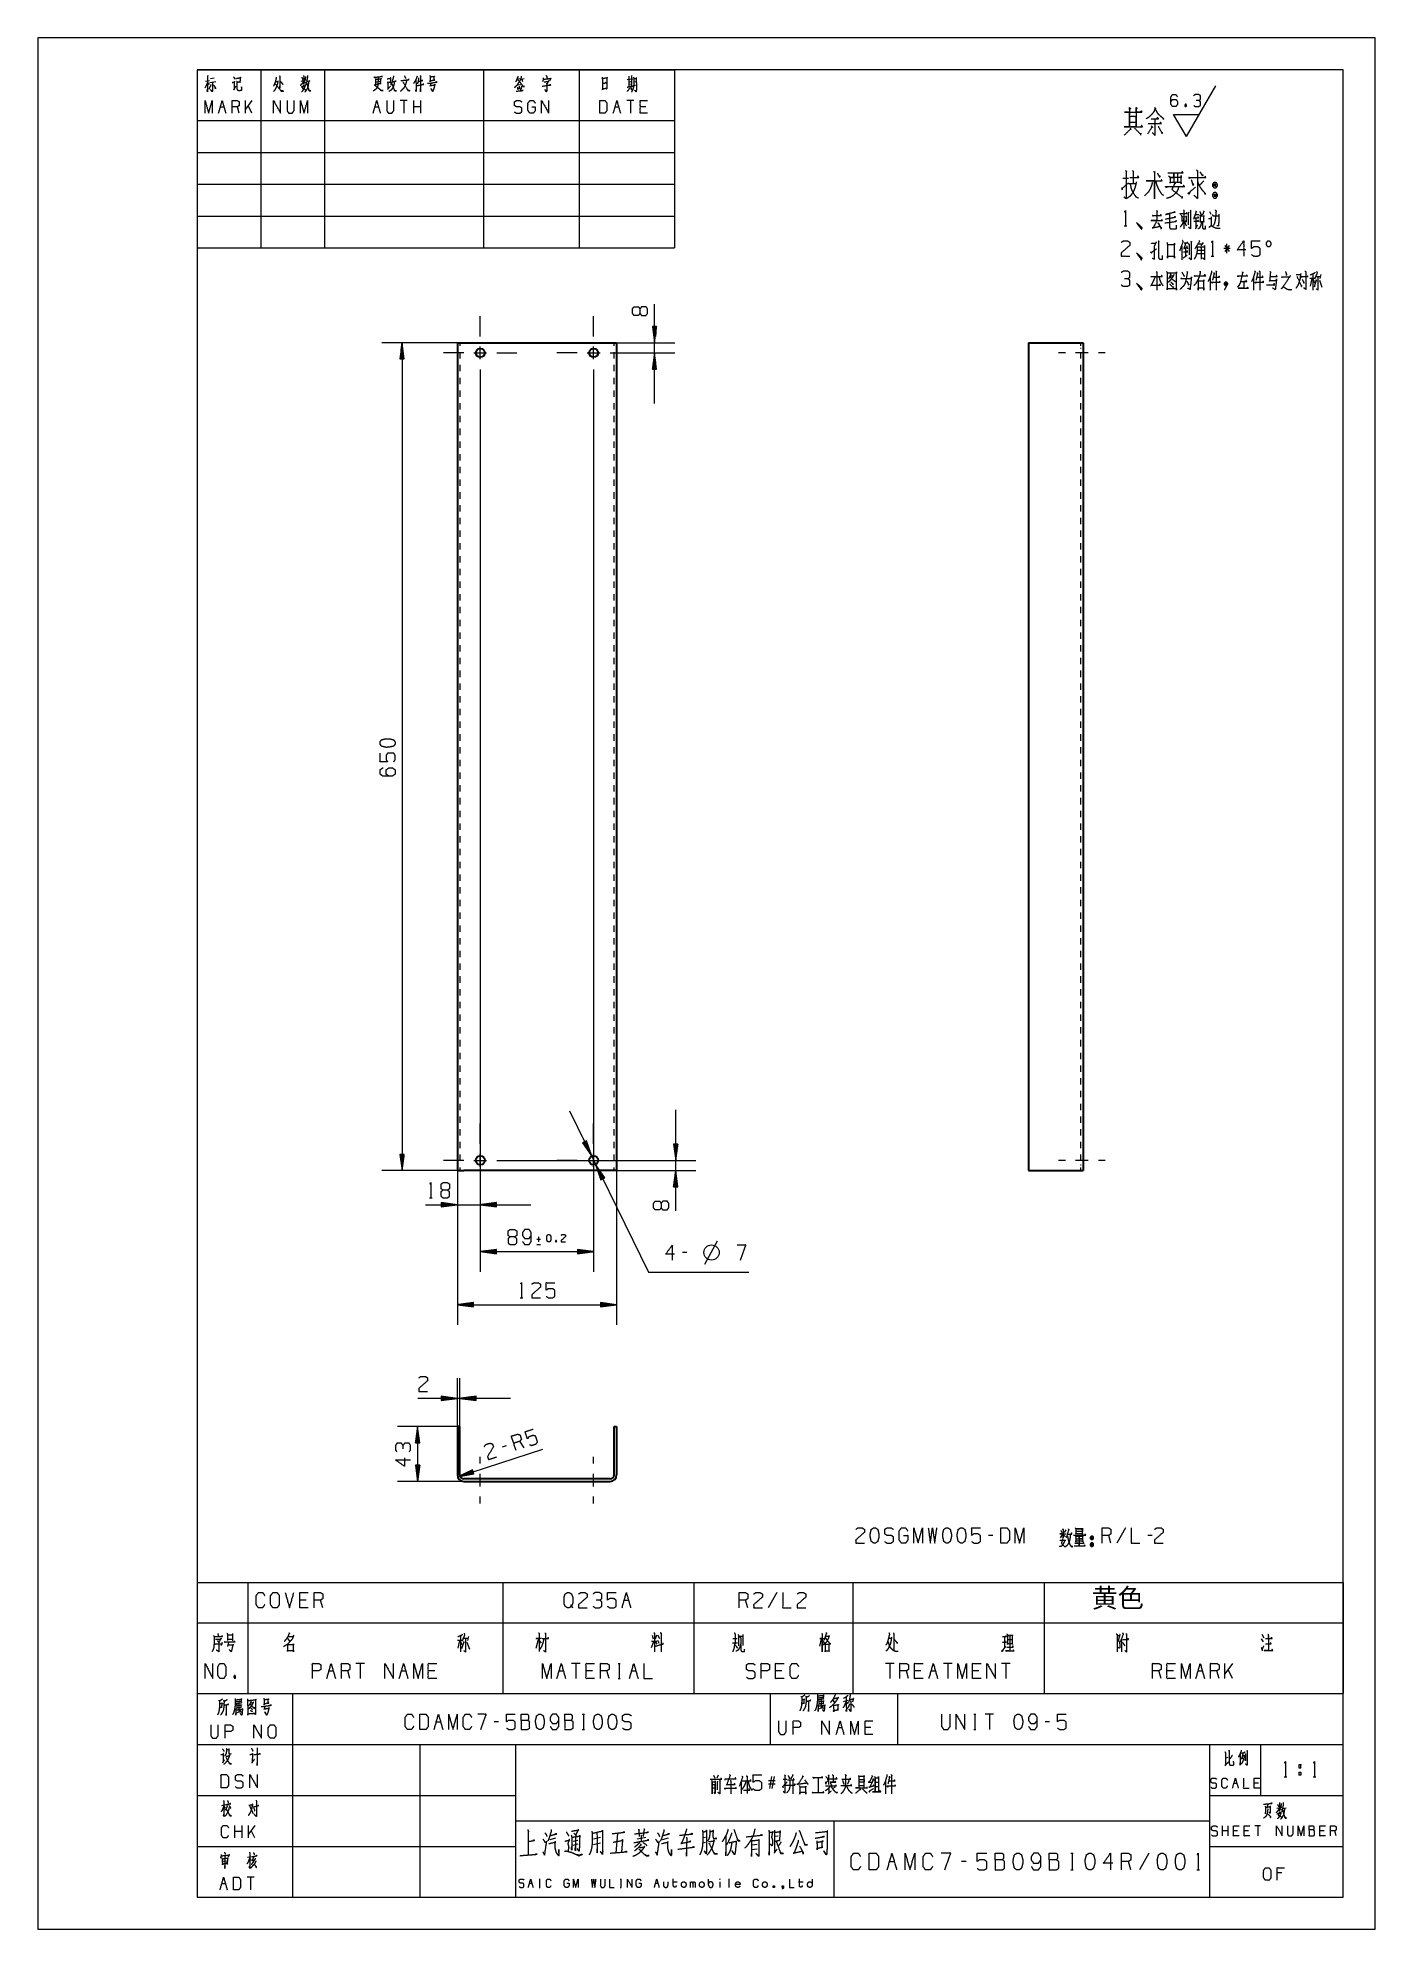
# Paper-space layout 'SHT3' of a CAD drawing. Header units: millimetres. Extents: x 0 to 210, y 0 to 297.
import ezdxf

# ---------------------------------------------------------------- set-up
doc = ezdxf.new("R2010")
doc.units = ezdxf.units.MM
doc.layers.add('101', color=7, linetype='Continuous', true_color=0xffffff)

psp = doc.layouts.new('SHT3')

# ---------------------------------------------------------------- texts
at = {"lineweight": 18, "insert": (165.48, 53.51), "char_height": 3, "width": 25.0393, "attachment_point": 1}
psp.add_mtext('{\\fSimSun|b0|i0|c134|p2;黄色}', dxfattribs=at)

# ---------------------------------------------------------------- linework, layer by layer
at = {"layer": '101', "color": 133, "linetype": 'Continuous', "lineweight": 18}
for p, q in [((210, 297), (0, 297)), ((0, 297), (0, 0)), ((210, 0), (210, 297)), ((205, 292), (25, 292)), ((25, 292), (100, 292)), ((25, 292), (100, 292)), ((25, 292), (25, 264)), ((25, 292), (25, 5)), ((25, 292), (100, 292)), ((35, 292), (35, 264)), ((45, 292), (45, 264)), ((70, 292), (70, 264)), ((85, 292), (85, 264)), ((100, 292), (100, 264)), ((205, 5), (205, 292)), ((25, 284), (100, 284)), ((25, 279), (100, 279)), ((25, 274), (100, 274)), ((25, 269), (100, 269)), ((25, 264), (100, 264)), ((25, 37), (25, 5)), ((25, 37), (205, 37)), ((40, 37), (40, 5)), ((115, 37), (115, 29)), ((135, 37), (135, 29)), ((25, 29), (205, 29)), ((60, 29), (60, 5)), ((75, 29), (75, 5)), ((184, 29), (184, 5)), ((192, 29), (192, 21)), ((25, 21), (75, 21)), ((184, 21), (205, 21)), ((75, 17), (184, 17)), ((125, 17), (125, 5)), ((25, 13), (75, 13)), ((184, 13), (205, 13)), ((25, 5), (205, 5)), ((25, 5), (205, 5)), ((0, 0), (210, 0))]:
    psp.add_line(p, q, dxfattribs=at)
at = {"layer": '101', "color": 72, "linetype": 'Continuous', "lineweight": 18}
for p, q in [((26.34, 290.18), (26.96, 290.3)), ((26.7, 289.95), (26.92, 289.68)), ((26.99, 289.99), (27.95, 290.14)), ((27.13, 290.61), (27.71, 290.74)), ((41.34, 290.22), (42.13, 290.38)), ((42.25, 290.16), (42.79, 290.28)), ((53.17, 290.09), (53.7, 290.18)), ((54.91, 288.87), (55.37, 289.43)), ((75.25, 290.57), (75.67, 290.63)), ((75.35, 290.55), (75.45, 290.24)), ((75.83, 289.64), (75.37, 289.56)), ((75.82, 290.51), (76.35, 290.61)), ((75.98, 290.49), (76.11, 290.16)), ((92.56, 290.43), (93.43, 290.55)), ((92.84, 290.07), (93.11, 290.14)), ((92.86, 289.72), (93.09, 289.78)), ((93.6, 290.05), (93.85, 290.12)), ((28.66, 286.17), (29.22, 286.17)), ((31.62, 285.18), (31.34, 286.17)), ((32.63, 285.18), (32.63, 287.14)), ((33.59, 287.14), (32.63, 285.78)), ((33.59, 285.18), (33.04, 286.36)), ((52.94, 286.17), (53.49, 286.17)), ((58.02, 287.14), (56.9, 287.14)), ((57.46, 287.14), (57.46, 285.18)), ((59.02, 285.18), (59.02, 287.14)), ((60.14, 286.17), (59.02, 286.17)), ((60.14, 285.18), (60.14, 287.14)), ((90.65, 286.17), (91.2, 286.17)), ((93.6, 287.14), (92.49, 287.14)), ((93.05, 287.14), (93.05, 285.18)), ((95.45, 286.17), (94.61, 286.17)), ((170.37, 274.94), (171.27, 274.94)), ((171.27, 274.15), (172.41, 274.15)), ((170.59, 267.5), (171.01, 267.5)), ((179.66, 268.9), (180.33, 268.93)), ((180.01, 268.28), (180.33, 267.5)), ((180.61, 269.6), (180.75, 269.45)), ((180.66, 269.5), (180.66, 267.63)), ((180.95, 269.95), (181.09, 269.8)), ((183.84, 268.65), (184.16, 268.65)), ((183.98, 269.73), (184.19, 269.33)), ((179.66, 264.34), (179.66, 262.16)), ((180.35, 264.39), (180.52, 263.89)), ((180.98, 265.06), (181.23, 264.99)), ((182.2, 264.64), (182.89, 264.64)), ((182.98, 264.84), (182.64, 264.36)), ((186.4, 264.41), (187.07, 263.46)), ((187.05, 264.41), (186.4, 263.46)), ((186.72, 263.21), (186.72, 264.64)), ((179.85, 262.44), (180.5, 262.86)), ((180.22, 263.96), (180.22, 262.69)), ((182.06, 263.11), (183.17, 263.11)), ((182.09, 263.66), (183.19, 263.66)), ((184.24, 262.74), (184.67, 262.74)), ((187.23, 263.94), (186.22, 263.94)), ((175.62, 260.33), (175.79, 260.18)), ((175.7, 260.23), (175.7, 257.35)), ((184.09, 259.38), (184.09, 257.4)), ((190.91, 259.38), (190.91, 257.4)), ((197.62, 259.83), (198.29, 259.83)), ((199.74, 259.25), (200.5, 259.25)), ((200.07, 259.2), (199.81, 257.98)), ((200.22, 259.93), (200.22, 257.4)), ((200.25, 259.03), (200.46, 258.55)), ((200.73, 258.98), (200.41, 257.85)), ((200.64, 259.53), (201.42, 259.53)), ((200.66, 259.03), (200.8, 258.8)), ((201.24, 258.93), (201.65, 257.83)), ((201.49, 259.83), (201.31, 259.2)), ((61.5, 114.85), (61.92, 114.85)), ((78.91, 108.31), (78.35, 108.31)), ((78.35, 107.52), (78.91, 107.52)), ((78.63, 108.71), (78.63, 107.91)), ((81.34, 108.13), (81.42, 107.92)), ((104.75, 104.42), (106.75, 108.07)), ((101.91, 106.26), (101.24, 106.26)), ((75.76, 99.15), (76.18, 99.15)), ((73.52, 75.91), (72.89, 75.7)), ((76.38, 75.58), (75.69, 76.62)), ((160.65, 62.64), (160.81, 62.29)), ((161.4, 62.69), (161.17, 62.29)), ((170.77, 63.01), (169.42, 60.64)), ((149.94, 61.84), (149.27, 61.84)), ((160.5, 61.06), (161.41, 61.06)), ((160.85, 61.94), (160.53, 61.44)), ((161.08, 61.91), (161.36, 61.59)), ((168.49, 60.64), (168.16, 61.84)), ((174.98, 61.84), (174.31, 61.84)), ((25, 54.46), (33, 54.46)), ((25, 54.46), (25, 48.11)), ((33, 54.46), (73, 54.46)), ((33, 54.46), (33, 48.11)), ((73, 54.46), (73, 48.11)), ((73, 54.46), (103, 54.46)), ((103, 54.46), (103, 48.11)), ((103, 54.46), (128, 54.46)), ((128, 54.46), (158, 54.46)), ((128, 54.46), (128, 48.11)), ((158, 54.46), (158, 48.11)), ((158, 54.46), (205, 54.46)), ((205, 54.46), (205, 48.11)), ((42.14, 51.68), (41.13, 51.68)), ((44.75, 50.48), (44.41, 51.68)), ((92.09, 51.68), (92.76, 51.68)), ((111.49, 50.48), (111.15, 51.68)), ((116.04, 52.85), (114.7, 50.48)), ((25, 48.11), (33, 48.11)), ((25, 48.11), (25, 37)), ((33, 48.11), (73, 48.11)), ((33, 48.11), (33, 37)), ((73, 48.11), (73, 37)), ((73, 48.11), (103, 48.11)), ((103, 48.11), (103, 37)), ((103, 48.11), (128, 48.11)), ((128, 48.11), (128, 37)), ((128, 48.11), (158, 48.11)), ((158, 48.11), (158, 37)), ((158, 48.11), (205, 48.11)), ((205, 48.11), (205, 37)), ((29.76, 46.22), (30.58, 46.22)), ((29.76, 45.53), (30.58, 45.53)), ((29.95, 45.08), (29.76, 44.38)), ((29.81, 44.65), (30.59, 44.65)), ((30.59, 46.45), (30.59, 45.3)), ((39.23, 45.65), (39.55, 45.17)), ((65.88, 45.4), (66.64, 45.4)), ((66.21, 45.35), (65.95, 44.13)), ((66.35, 46.08), (66.35, 43.55)), ((66.39, 45.17), (66.6, 44.7)), ((66.87, 45.12), (66.55, 44)), ((66.78, 45.68), (67.56, 45.68)), ((66.8, 45.17), (66.94, 44.95)), ((67.38, 45.08), (67.79, 43.98)), ((67.63, 45.98), (67.45, 45.35)), ((78.6, 45.62), (78.21, 44.08)), ((78.74, 45.35), (79.04, 44.9)), ((96.72, 45.25), (96.32, 44.17)), ((96.37, 45.25), (97.18, 45.25)), ((96.49, 46.18), (96.62, 45.6)), ((96.87, 45.25), (97.18, 44.77)), ((97.15, 46.18), (96.94, 45.53)), ((97.31, 45.37), (97.52, 44.92)), ((97.33, 46.2), (97.61, 45.62)), ((109.06, 44.95), (109.87, 44.95)), ((109.15, 45.65), (109.82, 45.65)), ((110.1, 46.03), (110.7, 46.03)), ((110.7, 46.25), (110.7, 44.55)), ((123.02, 45.6), (122.74, 44.45)), ((133.6, 45.68), (134.03, 45.68)), ((151.81, 45.95), (151.81, 44.13)), ((152.25, 45.48), (153.03, 45.48)), ((169.52, 46.1), (169.87, 46.1)), ((170.17, 45.6), (170.17, 43.53)), ((170.84, 46.45), (171.02, 46.3)), ((192.12, 45.6), (192.42, 45.12)), ((192.21, 46.3), (192.51, 45.75)), ((51.28, 41.74), (49.94, 41.74)), ((50.61, 41.74), (50.61, 39.36)), ((85.14, 41.74), (83.8, 41.74)), ((84.47, 41.74), (84.47, 39.36)), ((91.12, 41.74), (91.46, 41.74)), ((91.3, 41.74), (91.3, 39.36)), ((134.45, 41.74), (133.11, 41.74)), ((133.78, 41.74), (133.78, 39.36)), ((143.56, 41.74), (142.21, 41.74)), ((142.88, 41.74), (142.88, 39.36)), ((152.66, 41.74), (151.32, 41.74)), ((151.99, 41.74), (151.99, 39.36)), ((187.58, 41.74), (186.41, 40.09)), ((186.41, 39.36), (186.41, 41.74)), ((30.85, 39.81), (30.99, 39.39)), ((45.72, 40.56), (46.39, 40.56)), ((49, 39.36), (48.67, 40.56)), ((57.1, 40.56), (57.77, 40.56)), ((62.33, 40.56), (61.32, 40.56)), ((81.86, 40.56), (82.53, 40.56)), ((87.08, 40.56), (86.08, 40.56)), ((89.7, 39.36), (89.36, 40.56)), ((91.12, 39.36), (91.46, 39.36)), ((93.24, 40.56), (93.91, 40.56)), ((116.85, 40.56), (115.84, 40.56)), ((136.73, 39.36), (136.39, 40.56)), ((138.67, 40.56), (137.66, 40.56)), ((140.27, 40.56), (140.94, 40.56)), ((147.77, 40.56), (146.76, 40.56)), ((176.37, 39.36), (176.04, 40.56)), ((178.31, 40.56), (177.31, 40.56)), ((182.19, 40.56), (182.87, 40.56)), ((185.48, 39.36), (185.14, 40.56)), ((187.58, 39.36), (186.91, 40.79)), ((25, 37), (33, 37)), ((33, 37), (73, 37)), ((73, 37), (103, 37)), ((103, 37), (128, 37)), ((123.01, 36.05), (123, 34.75)), ((126.51, 35.77), (127.23, 35.97)), ((128, 37), (158, 37)), ((158, 37), (205, 37)), ((31.29, 34.04), (31.83, 34.2)), ((31.58, 35.44), (31.57, 34.13)), ((85.5, 33.74), (85.84, 33.74)), ((85.68, 33.74), (85.68, 31.37)), ((122.72, 34.66), (123.26, 34.82)), ((146.97, 33.74), (147.3, 33.74)), ((147.14, 33.74), (147.14, 31.37)), ((150.09, 33.74), (148.75, 33.74)), ((149.42, 33.74), (149.42, 31.37)), ((62.58, 32.57), (63.25, 32.57)), ((72.36, 32.57), (71.68, 32.57)), ((85.5, 31.37), (85.84, 31.37)), ((125.68, 31.65), (126.27, 31.65)), ((130.8, 31.65), (129.91, 31.65)), ((146.97, 31.37), (147.3, 31.37)), ((158.86, 32.57), (158.19, 32.57)), ((186.57, 26.88), (186.89, 27.01)), ((106.08, 24.17), (106.33, 23.72)), ((106.84, 24.17), (106.63, 23.72)), ((114.92, 22.07), (115.26, 23.99)), ((115.61, 23.99), (115.27, 22.07)), ((122.51, 23.82), (122.51, 21.47)), ((122.51, 23.79), (122.51, 21.47)), ((195.7, 23.93), (196.13, 23.93)), ((198.01, 24.65), (198.01, 24.18)), ((198.01, 24.65), (198.35, 24.65)), ((200.25, 23.93), (200.68, 23.93)), ((106.17, 21.54), (106.34, 21.27)), ((109.68, 22.09), (109.59, 22.27)), ((110.42, 23.12), (110.42, 21.27)), ((111.68, 22.04), (111.59, 21.84)), ((115.77, 23.27), (114.76, 23.27)), ((115.77, 22.79), (114.76, 22.79)), ((117.04, 23.54), (117.59, 23.54)), ((118.56, 23.47), (118.56, 21.27)), ((125.21, 22.29), (124.84, 22.07)), ((131.53, 23.09), (131.97, 23.09)), ((131.54, 22.39), (132, 22.39)), ((133.11, 23.24), (133.11, 21.27)), ((187.83, 22.95), (188.27, 22.95)), ((191.67, 22.95), (191, 22.95)), ((29.41, 19.54), (28.85, 19.39)), ((29.22, 19.29), (29.42, 19.02)), ((194.57, 19.02), (195.36, 19.18)), ((195.48, 18.95), (196.02, 19.08)), ((30.96, 14.33), (30.96, 16.3)), ((32.07, 15.33), (30.96, 15.33)), ((32.07, 14.33), (32.07, 16.3)), ((33.08, 14.33), (33.08, 16.3)), ((34.05, 16.3), (33.08, 14.93)), ((34.05, 14.33), (33.49, 15.51)), ((91.04, 15.01), (90.77, 12.01)), ((186.03, 14.64), (186.03, 16.21)), ((186.92, 15.43), (186.03, 15.43)), ((186.92, 14.64), (186.92, 16.21)), ((188.4, 15.43), (187.73, 15.43)), ((190.09, 15.43), (189.43, 15.43)), ((192.01, 16.21), (191.12, 16.21)), ((191.57, 16.21), (191.57, 14.64)), ((201.97, 15.43), (201.31, 15.43)), ((203.89, 14.64), (203.67, 15.43)), ((80.43, 14.08), (81.33, 14.32)), ((84.04, 13.81), (84.82, 13.98)), ((84.04, 13.19), (84.87, 13.39)), ((87.26, 13.29), (88.38, 13.57)), ((88.33, 14.39), (87.28, 14.12)), ((94.09, 14.19), (95.45, 14.43)), ((98.11, 14.08), (99.01, 14.32)), ((104.82, 14.39), (104.43, 14.32)), ((104.79, 13.63), (104.43, 13.53)), ((112.96, 13.29), (112.11, 13.19)), ((112.11, 12.53), (112.96, 12.63)), ((113.64, 14.84), (113.45, 14.74)), ((116.23, 14.63), (115.72, 14.57)), ((162.21, 11.92), (162.58, 11.92)), ((162.41, 11.92), (162.41, 9.3)), ((174.46, 11.92), (172.98, 9.3)), ((29.11, 10.67), (29.64, 10.75)), ((33.49, 11.35), (32.92, 11.23)), ((33.28, 11.06), (33.47, 10.81)), ((133.75, 10.63), (134.49, 10.63)), ((145.8, 10.63), (145.06, 10.63)), ((162.21, 9.3), (162.58, 9.3)), ((171.63, 9.3), (171.26, 10.63)), ((181.97, 9.3), (182.44, 9.3)), ((28.89, 7.18), (29.45, 7.18)), ((33.97, 8.15), (32.86, 8.15)), ((33.41, 8.15), (33.41, 6.19)), ((77.2, 7.22), (77.57, 7.22)), ((78.7, 7.87), (78.89, 7.87)), ((78.7, 6.56), (78.89, 6.56)), ((78.8, 7.87), (78.8, 6.56)), ((91.43, 7.87), (91.62, 7.87)), ((91.43, 6.56), (91.62, 6.56)), ((91.53, 7.87), (91.53, 6.56)), ((97, 7.22), (97.37, 7.22)), ((99.65, 7.43), (100.38, 7.43)), ((102.48, 6.56), (102.48, 7.43)), ((105.3, 6.91), (105.3, 7.87)), ((107.09, 7.43), (107.09, 6.56)), ((108.5, 7.89), (108.5, 6.56)), ((119.45, 7.43), (120.18, 7.43)), ((195.32, 8.85), (194.63, 8.85))]:
    psp.add_line(p, q, dxfattribs=at)
at = {"layer": '101', "color": 43, "linetype": 'Continuous', "lineweight": 18}
for p, q in [((180.35, 281.48), (184.97, 289.48)), ((180.17, 286.57), (180.3, 286.23)), ((180.35, 281.48), (178.34, 284.98)), ((178.34, 284.98), (182.37, 284.98))]:
    psp.add_line(p, q, dxfattribs=at)
at = {"layer": '101', "color": 151, "linetype": 'Continuous', "lineweight": 18}
for p, q in [((69.48, 250.12), (69.48, 253.29)), ((87.28, 250.12), (87.28, 253.29)), ((66.89, 247.53), (63.71, 247.53)), ((68.47, 247.53), (70.48, 247.53)), ((69.48, 246.52), (69.48, 248.53)), ((72.07, 247.53), (75.24, 247.53)), ((84.69, 247.53), (81.51, 247.53)), ((86.27, 247.53), (88.28, 247.53)), ((87.28, 246.52), (87.28, 248.53)), ((89.87, 247.53), (93.04, 247.53)), ((161.35, 247.53), (160.26, 247.53)), ((167.61, 247.53), (166.53, 247.53)), ((69.48, 244.94), (69.48, 241.76)), ((87.28, 244.94), (87.28, 241.76)), ((69.48, 123.32), (69.48, 126.49)), ((87.28, 123.32), (87.28, 126.49)), ((66.89, 120.73), (63.71, 120.73)), ((68.47, 120.73), (70.48, 120.73)), ((69.48, 119.72), (69.48, 121.73)), ((72.07, 120.73), (75.24, 120.73)), ((84.69, 120.73), (81.51, 120.73)), ((86.27, 120.73), (88.28, 120.73)), ((87.28, 119.72), (87.28, 121.73)), ((89.87, 120.73), (93.04, 120.73)), ((161.35, 120.73), (160.26, 120.73)), ((167.61, 120.73), (166.53, 120.73)), ((69.48, 118.14), (69.48, 114.96)), ((87.28, 118.14), (87.28, 114.96)), ((69.48, 73.11), (69.48, 74.19)), ((87.28, 73.11), (87.28, 74.19)), ((69.48, 66.84), (69.48, 67.93)), ((87.28, 66.84), (87.28, 67.93))]:
    psp.add_line(p, q, dxfattribs=at)
at = {"layer": '101', "color": 22, "linetype": 'Continuous', "lineweight": 18}
for p, q in [((96.84, 239.59), (96.84, 255.2)), ((97.17, 251.67), (96.5, 251.67)), ((96.5, 251.67), (96.84, 249.13)), ((96.51, 251.67), (96.51, 251.64)), ((96.51, 251.67), (96.51, 251.64)), ((96.56, 251.67), (96.56, 251.25)), ((96.61, 251.67), (96.61, 250.86)), ((96.66, 251.67), (96.66, 250.48)), ((96.71, 251.67), (96.71, 250.09)), ((96.76, 251.67), (96.76, 249.71)), ((96.81, 251.67), (96.81, 249.32)), ((96.84, 249.13), (97.17, 251.67)), ((96.86, 251.67), (96.86, 249.32)), ((96.91, 251.67), (96.91, 249.71)), ((96.97, 251.67), (96.97, 250.09)), ((97.02, 251.67), (97.02, 250.48)), ((97.07, 251.67), (97.07, 250.86)), ((97.12, 251.67), (97.12, 251.25)), ((97.17, 251.67), (97.17, 251.64)), ((97.17, 251.67), (97.17, 251.64)), ((66.88, 249.13), (54.03, 249.13)), ((57.21, 249.13), (56.87, 246.59)), ((56.87, 246.59), (57.54, 246.59)), ((56.88, 246.59), (56.88, 246.62)), ((56.88, 246.59), (56.88, 246.62)), ((56.93, 246.59), (56.93, 247.01)), ((56.98, 246.59), (56.98, 247.39)), ((57.03, 246.59), (57.03, 247.78)), ((57.08, 246.59), (57.08, 248.16)), ((57.13, 246.59), (57.13, 248.55)), ((57.18, 246.59), (57.18, 248.93)), ((57.54, 246.59), (57.21, 249.13)), ((57.21, 249.13), (57.21, 119.13)), ((57.23, 246.59), (57.23, 248.93)), ((57.28, 246.59), (57.28, 248.55)), ((57.33, 246.59), (57.33, 248.16)), ((57.38, 246.59), (57.38, 247.78)), ((57.44, 246.59), (57.44, 247.39)), ((57.49, 246.59), (57.49, 247.01)), ((57.54, 246.59), (57.54, 246.62)), ((57.54, 246.59), (57.54, 246.62)), ((89.88, 249.13), (100.01, 249.13)), ((93.04, 247.53), (100.01, 247.53)), ((96.84, 247.53), (96.5, 244.99)), ((96.71, 244.99), (96.71, 246.56)), ((96.76, 244.99), (96.76, 246.95)), ((96.81, 244.99), (96.81, 247.33)), ((97.17, 244.99), (96.84, 247.53)), ((96.86, 244.99), (96.86, 247.33)), ((96.91, 244.99), (96.91, 246.95)), ((96.97, 244.99), (96.97, 246.56)), ((96.5, 244.99), (97.17, 244.99)), ((96.51, 244.99), (96.51, 245.02)), ((96.51, 244.99), (96.51, 245.02)), ((96.56, 244.99), (96.56, 245.41)), ((96.61, 244.99), (96.61, 245.79)), ((96.66, 244.99), (96.66, 246.18)), ((97.02, 244.99), (97.02, 246.18)), ((97.07, 244.99), (97.07, 245.79)), ((97.12, 244.99), (97.12, 245.41)), ((97.17, 244.99), (97.17, 245.02)), ((97.17, 244.99), (97.17, 245.02)), ((69.48, 241.76), (69.48, 103.23)), ((69.48, 241.76), (69.48, 110.58)), ((87.28, 241.76), (87.28, 103.23)), ((83.47, 128.48), (95.91, 103.17)), ((100.16, 112.79), (100.16, 128.66)), ((86.15, 123.78), (85.55, 123.49)), ((85.55, 123.49), (86.97, 121.36)), ((85.55, 123.49), (85.56, 123.46)), ((85.55, 123.49), (85.56, 123.46)), ((85.6, 123.51), (85.78, 123.14)), ((85.64, 123.53), (86, 122.81)), ((85.69, 123.56), (86.21, 122.49)), ((85.73, 123.58), (86.43, 122.17)), ((85.78, 123.6), (86.64, 121.84)), ((85.82, 123.62), (86.86, 121.52)), ((85.87, 123.65), (86.91, 121.54)), ((85.92, 123.67), (86.78, 121.91)), ((85.96, 123.69), (86.66, 122.28)), ((86.01, 123.71), (86.53, 122.65)), ((86.05, 123.74), (86.41, 123.01)), ((86.1, 123.76), (86.28, 123.38)), ((86.14, 123.78), (86.16, 123.75)), ((86.14, 123.78), (86.16, 123.75)), ((86.97, 121.36), (86.15, 123.78)), ((99.83, 123.27), (99.83, 123.24)), ((99.83, 123.27), (100.16, 120.73)), ((99.83, 123.27), (99.83, 123.24)), ((100.5, 123.27), (99.83, 123.27)), ((99.88, 123.27), (99.88, 122.85)), ((99.93, 123.27), (99.93, 122.46)), ((99.99, 123.27), (99.99, 122.08)), ((100.04, 123.27), (100.04, 121.69)), ((100.09, 123.27), (100.09, 121.31)), ((100.14, 123.27), (100.14, 120.92)), ((100.16, 120.73), (100.5, 123.27)), ((100.19, 123.27), (100.19, 120.92)), ((100.24, 123.27), (100.24, 121.31)), ((100.29, 123.27), (100.29, 121.69)), ((100.34, 123.27), (100.34, 122.08)), ((100.39, 123.27), (100.39, 122.46)), ((100.44, 123.27), (100.44, 122.85)), ((100.49, 123.27), (100.49, 123.24)), ((100.49, 123.27), (100.49, 123.24)), ((66.88, 119.13), (54.03, 119.13)), ((57.54, 121.67), (56.87, 121.67)), ((56.87, 121.67), (57.21, 119.13)), ((56.88, 121.67), (56.88, 121.64)), ((56.88, 121.67), (56.88, 121.64)), ((56.93, 121.67), (56.93, 121.25)), ((56.98, 121.67), (56.98, 120.86)), ((57.03, 121.67), (57.03, 120.48)), ((57.08, 121.67), (57.08, 120.09)), ((57.13, 121.67), (57.13, 119.71)), ((57.18, 121.67), (57.18, 119.32)), ((57.21, 119.13), (57.54, 121.67)), ((57.23, 121.67), (57.23, 119.32)), ((57.28, 121.67), (57.28, 119.71)), ((57.33, 121.67), (57.33, 120.09)), ((57.38, 121.67), (57.38, 120.48)), ((57.44, 121.67), (57.44, 120.86)), ((57.49, 121.67), (57.49, 121.25)), ((57.54, 121.67), (57.54, 121.64)), ((57.54, 121.67), (57.54, 121.64)), ((65.88, 119.13), (65.88, 110.58)), ((65.88, 119.13), (65.88, 94.88)), ((75.24, 120.73), (103.34, 120.73)), ((87.59, 120.1), (88.41, 117.67)), ((89.01, 117.97), (87.59, 120.1)), ((88.68, 117.81), (87.65, 119.91)), ((88.73, 117.83), (87.69, 119.94)), ((88.64, 117.79), (87.77, 119.55)), ((88.59, 117.76), (87.9, 119.18)), ((88.77, 117.85), (87.91, 119.61)), ((88.55, 117.74), (88.02, 118.81)), ((88.82, 117.88), (88.12, 119.29)), ((88.87, 117.9), (88.34, 118.97)), ((89.88, 119.13), (103.34, 119.13)), ((90.88, 119.13), (90.88, 94.88)), ((100.16, 119.13), (99.83, 116.59)), ((100.14, 116.59), (100.14, 118.93)), ((100.5, 116.59), (100.16, 119.13)), ((100.19, 116.59), (100.19, 118.93)), ((88.5, 117.72), (88.15, 118.44)), ((88.46, 117.7), (88.27, 118.07)), ((88.41, 117.67), (88.4, 117.7)), ((88.41, 117.67), (88.4, 117.7)), ((88.41, 117.67), (89.01, 117.97)), ((88.91, 117.92), (88.56, 118.64)), ((88.96, 117.94), (88.77, 118.32)), ((89, 117.97), (88.99, 117.99)), ((89, 117.97), (88.99, 117.99)), ((99.83, 116.59), (99.83, 116.62)), ((99.83, 116.59), (99.83, 116.62)), ((99.83, 116.59), (100.5, 116.59)), ((99.88, 116.59), (99.88, 117.01)), ((99.93, 116.59), (99.93, 117.39)), ((99.99, 116.59), (99.99, 117.78)), ((100.04, 116.59), (100.04, 118.16)), ((100.09, 116.59), (100.09, 118.55)), ((100.24, 116.59), (100.24, 118.55)), ((100.29, 116.59), (100.29, 118.16)), ((100.34, 116.59), (100.34, 117.78)), ((100.39, 116.59), (100.39, 117.39)), ((100.44, 116.59), (100.44, 117.01)), ((100.49, 116.59), (100.49, 116.62)), ((100.49, 116.59), (100.49, 116.62)), ((60.86, 113.76), (77.41, 113.76)), ((63.34, 114.09), (63.34, 113.43)), ((65.88, 113.76), (63.34, 114.09)), ((63.34, 114.09), (63.37, 114.09)), ((63.34, 114.09), (63.37, 114.09)), ((63.34, 114.04), (63.75, 114.04)), ((63.34, 113.99), (64.14, 113.99)), ((63.34, 113.94), (64.53, 113.94)), ((63.34, 113.89), (64.91, 113.89)), ((63.34, 113.84), (65.3, 113.84)), ((63.34, 113.78), (65.68, 113.78)), ((63.34, 113.43), (65.88, 113.76)), ((63.34, 113.73), (65.68, 113.73)), ((63.34, 113.68), (65.3, 113.68)), ((63.34, 113.63), (64.91, 113.63)), ((63.34, 113.58), (64.53, 113.58)), ((63.34, 113.53), (64.14, 113.53)), ((63.34, 113.48), (63.75, 113.48)), ((63.34, 113.43), (63.37, 113.43)), ((63.34, 113.43), (63.37, 113.43)), ((72.02, 114.09), (69.48, 113.76)), ((69.48, 113.76), (72.02, 113.43)), ((72.02, 113.78), (69.67, 113.78)), ((72.02, 113.73), (69.67, 113.73)), ((72.02, 113.84), (70.06, 113.84)), ((72.02, 113.68), (70.06, 113.68)), ((72.02, 113.89), (70.44, 113.89)), ((72.02, 113.63), (70.44, 113.63)), ((72.02, 113.94), (70.83, 113.94)), ((72.02, 113.58), (70.83, 113.58)), ((72.02, 113.99), (71.21, 113.99)), ((72.02, 113.53), (71.21, 113.53)), ((72.02, 114.04), (71.6, 114.04)), ((72.02, 113.48), (71.6, 113.48)), ((72.02, 114.09), (71.98, 114.09)), ((72.02, 114.09), (71.98, 114.09)), ((72.02, 113.43), (71.98, 113.43)), ((72.02, 113.43), (71.98, 113.43)), ((72.02, 113.43), (72.02, 114.09)), ((72.02, 106.74), (69.48, 106.41)), ((69.48, 106.41), (87.28, 106.41)), ((69.48, 106.41), (72.02, 106.07)), ((72.02, 106.43), (69.67, 106.43)), ((72.02, 106.38), (69.67, 106.38)), ((72.02, 106.48), (70.06, 106.48)), ((72.02, 106.33), (70.06, 106.33)), ((72.02, 106.53), (70.44, 106.53)), ((72.02, 106.28), (70.44, 106.28)), ((72.02, 106.59), (70.83, 106.59)), ((72.02, 106.23), (70.83, 106.23)), ((72.02, 106.64), (71.21, 106.64)), ((72.02, 106.18), (71.21, 106.18)), ((72.02, 106.69), (71.6, 106.69)), ((72.02, 106.13), (71.6, 106.13)), ((72.02, 106.74), (71.98, 106.74)), ((72.02, 106.74), (71.98, 106.74)), ((72.02, 106.08), (71.98, 106.08)), ((72.02, 106.08), (71.98, 106.08)), ((72.02, 106.07), (72.02, 106.74)), ((84.74, 106.74), (84.74, 106.07)), ((84.74, 106.74), (84.77, 106.74)), ((84.74, 106.74), (84.77, 106.74)), ((87.28, 106.41), (84.74, 106.74)), ((84.74, 106.69), (85.15, 106.69)), ((84.74, 106.64), (85.54, 106.64)), ((84.74, 106.59), (85.93, 106.59)), ((84.74, 106.53), (86.31, 106.53)), ((84.74, 106.48), (86.7, 106.48)), ((84.74, 106.43), (87.08, 106.43)), ((84.74, 106.07), (87.28, 106.41)), ((84.74, 106.38), (87.08, 106.38)), ((84.74, 106.33), (86.7, 106.33)), ((84.74, 106.28), (86.31, 106.28)), ((84.74, 106.23), (85.93, 106.23)), ((84.74, 106.18), (85.54, 106.18)), ((84.74, 106.13), (85.15, 106.13)), ((84.74, 106.08), (84.77, 106.08)), ((84.74, 106.08), (84.77, 106.08)), ((95.91, 103.17), (111.63, 103.17)), ((68.42, 98.39), (65.88, 98.06)), ((65.88, 98.06), (90.88, 98.06)), ((65.88, 98.06), (68.42, 97.72)), ((68.42, 98.08), (66.07, 98.08)), ((68.42, 98.03), (66.07, 98.03)), ((68.42, 98.13), (66.46, 98.13)), ((68.42, 98.18), (66.84, 98.18)), ((68.42, 98.23), (67.23, 98.23)), ((68.42, 98.29), (67.61, 98.29)), ((68.42, 98.34), (68, 98.34)), ((68.42, 98.39), (68.38, 98.39)), ((68.42, 98.39), (68.38, 98.39)), ((68.42, 97.72), (68.42, 98.39)), ((88.34, 98.39), (88.37, 98.39)), ((88.34, 98.39), (88.34, 97.72)), ((88.34, 98.39), (88.37, 98.39)), ((90.88, 98.06), (88.34, 98.39)), ((88.34, 98.34), (88.75, 98.34)), ((88.34, 98.29), (89.14, 98.29)), ((88.34, 98.23), (89.53, 98.23)), ((88.34, 98.18), (89.91, 98.18)), ((88.34, 98.13), (90.3, 98.13)), ((88.34, 98.08), (90.68, 98.08)), ((88.34, 97.72), (90.88, 98.06)), ((88.34, 98.03), (90.68, 98.03)), ((68.42, 97.98), (66.46, 97.98)), ((68.42, 97.93), (66.84, 97.93)), ((68.42, 97.88), (67.23, 97.88)), ((68.42, 97.83), (67.61, 97.83)), ((68.42, 97.78), (68, 97.78)), ((68.42, 97.73), (68.38, 97.73)), ((68.42, 97.73), (68.38, 97.73)), ((88.34, 97.98), (90.3, 97.98)), ((88.34, 97.93), (89.91, 97.93)), ((88.34, 97.88), (89.53, 97.88)), ((88.34, 97.83), (89.14, 97.83)), ((88.34, 97.78), (88.75, 97.78)), ((88.34, 97.73), (88.37, 97.73)), ((88.34, 97.73), (88.37, 97.73)), ((65.88, 78.92), (65.88, 86.52)), ((66.28, 78.92), (66.28, 86.52)), ((74.21, 83.34), (59.66, 83.34)), ((63.34, 83.68), (63.34, 83.01)), ((65.88, 83.34), (63.34, 83.68)), ((63.34, 83.67), (63.37, 83.67)), ((63.34, 83.67), (63.37, 83.67)), ((63.34, 83.62), (63.75, 83.62)), ((63.34, 83.57), (64.14, 83.57)), ((63.34, 83.52), (64.53, 83.52)), ((63.34, 83.47), (64.91, 83.47)), ((63.34, 83.42), (65.3, 83.42)), ((63.34, 83.37), (65.68, 83.37)), ((63.34, 83.01), (65.88, 83.34)), ((63.34, 83.32), (65.68, 83.32)), ((63.34, 83.26), (65.3, 83.26)), ((63.34, 83.21), (64.91, 83.21)), ((63.34, 83.16), (64.53, 83.16)), ((68.82, 83.68), (66.28, 83.34)), ((66.28, 83.34), (68.82, 83.01)), ((68.82, 83.37), (66.47, 83.37)), ((68.82, 83.32), (66.47, 83.32)), ((68.82, 83.42), (66.86, 83.42)), ((68.82, 83.26), (66.86, 83.26)), ((68.82, 83.47), (67.24, 83.47)), ((68.82, 83.21), (67.24, 83.21)), ((68.82, 83.52), (67.63, 83.52)), ((68.82, 83.16), (67.63, 83.16)), ((68.82, 83.57), (68.01, 83.57)), ((68.82, 83.62), (68.4, 83.62)), ((68.82, 83.67), (68.78, 83.67)), ((68.82, 83.67), (68.78, 83.67)), ((68.82, 83.01), (68.82, 83.68)), ((63.34, 83.11), (64.14, 83.11)), ((63.34, 83.06), (63.75, 83.06)), ((63.34, 83.01), (63.37, 83.01)), ((63.34, 83.01), (63.37, 83.01)), ((68.82, 83.11), (68.01, 83.11)), ((68.82, 83.06), (68.4, 83.06)), ((68.82, 83.01), (68.78, 83.01)), ((68.82, 83.01), (68.78, 83.01)), ((65.88, 78.92), (56.46, 78.92)), ((59.63, 78.92), (59.3, 76.38)), ((59.45, 76.38), (59.45, 77.57)), ((59.5, 76.38), (59.5, 77.95)), ((59.55, 76.38), (59.55, 78.34)), ((59.61, 76.38), (59.61, 78.73)), ((59.97, 76.38), (59.63, 78.92)), ((59.63, 78.92), (59.63, 70.32)), ((59.66, 76.38), (59.66, 78.73)), ((59.71, 76.38), (59.71, 78.34)), ((59.76, 76.38), (59.76, 77.95)), ((59.81, 76.38), (59.81, 77.57)), ((59.3, 76.38), (59.3, 76.41)), ((59.3, 76.38), (59.3, 76.41)), ((59.3, 76.38), (59.97, 76.38)), ((59.35, 76.38), (59.35, 76.8)), ((59.4, 76.38), (59.4, 77.18)), ((59.86, 76.38), (59.86, 77.18)), ((59.91, 76.38), (59.91, 76.8)), ((59.96, 76.38), (59.96, 76.41)), ((59.96, 76.38), (59.96, 76.41)), ((65.93, 71.01), (79.3, 75.39)), ((59.3, 72.86), (59.3, 72.83)), ((59.3, 72.86), (59.3, 72.83)), ((59.97, 72.86), (59.3, 72.86)), ((59.3, 72.86), (59.63, 70.32)), ((59.35, 72.86), (59.35, 72.44)), ((59.4, 72.86), (59.4, 72.05)), ((59.45, 72.86), (59.45, 71.67)), ((59.5, 72.86), (59.5, 71.28)), ((59.55, 72.86), (59.55, 70.9)), ((59.61, 72.86), (59.61, 70.51)), ((59.63, 70.32), (59.97, 72.86)), ((59.66, 72.86), (59.66, 70.51)), ((59.71, 72.86), (59.71, 70.9)), ((59.76, 72.86), (59.76, 71.28)), ((59.81, 72.86), (59.81, 71.67)), ((59.86, 72.86), (59.86, 72.05)), ((59.91, 72.86), (59.91, 72.44)), ((59.96, 72.86), (59.96, 72.83)), ((59.96, 72.86), (59.96, 72.83)), ((68.24, 72.12), (65.93, 71.01)), ((65.93, 71.01), (68.44, 71.48)), ((68.33, 71.82), (66.1, 71.09)), ((68.35, 71.77), (66.12, 71.04)), ((68.32, 71.87), (66.45, 71.26)), ((68.36, 71.73), (66.5, 71.12)), ((68.3, 71.92), (66.8, 71.43)), ((68.38, 71.68), (66.88, 71.19)), ((68.28, 71.97), (67.15, 71.6)), ((68.4, 71.63), (67.26, 71.26)), ((68.27, 72.01), (67.51, 71.76)), ((68.41, 71.58), (67.65, 71.33)), ((68.25, 72.06), (67.86, 71.93)), ((68.43, 71.53), (68.03, 71.4)), ((68.24, 72.11), (68.21, 72.1)), ((68.24, 72.11), (68.21, 72.1)), ((68.44, 71.48), (68.24, 72.12)), ((68.44, 71.48), (68.41, 71.47)), ((68.44, 71.48), (68.41, 71.47)), ((66.88, 70.32), (56.46, 70.32))]:
    psp.add_line(p, q, dxfattribs=at)
at = {"layer": '101', "color": 22, "linetype": 'Continuous', "lineweight": 25}
for p, q in [((65.88, 249.13), (65.88, 119.13)), ((66.88, 249.13), (89.88, 249.13)), ((90.88, 249.13), (90.88, 119.13)), ((155.54, 249.13), (163.14, 249.13)), ((155.54, 249.13), (155.54, 119.13)), ((164.14, 249.13), (164.14, 119.13)), ((89.88, 119.13), (66.88, 119.13)), ((155.54, 119.13), (163.14, 119.13)), ((66.28, 78.92), (65.88, 78.92)), ((65.88, 78.92), (65.88, 71.32)), ((66.28, 71.32), (66.28, 78.92)), ((90.48, 78.92), (90.88, 78.92)), ((90.48, 71.32), (90.48, 78.92)), ((90.88, 78.92), (90.88, 71.32)), ((89.88, 70.72), (66.88, 70.72)), ((66.88, 70.32), (89.88, 70.32))]:
    psp.add_line(p, q, dxfattribs=at)
at = {"layer": '101', "color": 53, "linetype": 'Continuous', "lineweight": 18}
for p, q in [((66.28, 249.13), (66.28, 248.63)), ((66.28, 247.63), (66.28, 246.63)), ((90.48, 248.63), (90.48, 249.13)), ((90.48, 246.63), (90.48, 247.63)), ((163.74, 249.13), (163.74, 248.63)), ((163.84, 248.23), (163.74, 248.23)), ((163.74, 247.63), (163.74, 246.63)), ((163.74, 246.83), (163.84, 246.83)), ((164.14, 248.23), (164.04, 248.23)), ((164.04, 246.83), (164.14, 246.83)), ((66.28, 245.63), (66.28, 244.63)), ((66.28, 243.63), (66.28, 242.63)), ((90.48, 244.63), (90.48, 245.63)), ((90.48, 242.63), (90.48, 243.63)), ((163.74, 245.63), (163.74, 244.63)), ((163.74, 243.63), (163.74, 242.63)), ((66.28, 241.63), (66.28, 240.63)), ((90.48, 240.63), (90.48, 241.63)), ((163.74, 241.63), (163.74, 240.63)), ((66.28, 239.63), (66.28, 238.63)), ((66.28, 237.63), (66.28, 236.63)), ((90.48, 238.63), (90.48, 239.63)), ((90.48, 236.63), (90.48, 237.63)), ((163.74, 239.63), (163.74, 238.63)), ((163.74, 237.63), (163.74, 236.63)), ((66.28, 235.63), (66.28, 234.63)), ((90.48, 234.63), (90.48, 235.63)), ((163.74, 235.63), (163.74, 234.63)), ((66.28, 233.63), (66.28, 232.63)), ((90.48, 232.63), (90.48, 233.63)), ((163.74, 233.63), (163.74, 232.63)), ((66.28, 231.63), (66.28, 230.63)), ((66.28, 229.63), (66.28, 228.63)), ((90.48, 230.63), (90.48, 231.63)), ((90.48, 228.63), (90.48, 229.63)), ((163.74, 231.63), (163.74, 230.63)), ((163.74, 229.63), (163.74, 228.63)), ((66.28, 227.63), (66.28, 226.63)), ((90.48, 226.63), (90.48, 227.63)), ((163.74, 227.63), (163.74, 226.63)), ((66.28, 225.63), (66.28, 224.63)), ((66.28, 223.63), (66.28, 222.63)), ((90.48, 224.63), (90.48, 225.63)), ((90.48, 222.63), (90.48, 223.63)), ((163.74, 225.63), (163.74, 224.63)), ((163.74, 223.63), (163.74, 222.63)), ((66.28, 221.63), (66.28, 220.63)), ((90.48, 220.63), (90.48, 221.63)), ((163.74, 221.63), (163.74, 220.63)), ((66.28, 219.63), (66.28, 218.63)), ((66.28, 217.63), (66.28, 216.63)), ((90.48, 218.63), (90.48, 219.63)), ((90.48, 216.63), (90.48, 217.63)), ((163.74, 219.63), (163.74, 218.63)), ((163.74, 217.63), (163.74, 216.63)), ((66.28, 215.63), (66.28, 214.63)), ((90.48, 214.63), (90.48, 215.63)), ((163.74, 215.63), (163.74, 214.63)), ((66.28, 213.63), (66.28, 212.63)), ((66.28, 211.63), (66.28, 210.63)), ((90.48, 212.63), (90.48, 213.63)), ((90.48, 210.63), (90.48, 211.63)), ((163.74, 213.63), (163.74, 212.63)), ((163.74, 211.63), (163.74, 210.63)), ((66.28, 209.63), (66.28, 208.63)), ((90.48, 208.63), (90.48, 209.63)), ((163.74, 209.63), (163.74, 208.63)), ((66.28, 207.63), (66.28, 206.63)), ((66.28, 205.63), (66.28, 204.63)), ((90.48, 206.63), (90.48, 207.63)), ((90.48, 204.63), (90.48, 205.63)), ((163.74, 207.63), (163.74, 206.63)), ((163.74, 205.63), (163.74, 204.63)), ((66.28, 203.63), (66.28, 202.63)), ((90.48, 202.63), (90.48, 203.63)), ((163.74, 203.63), (163.74, 202.63)), ((66.28, 201.63), (66.28, 200.63)), ((66.28, 199.63), (66.28, 198.63)), ((90.48, 200.63), (90.48, 201.63)), ((90.48, 198.63), (90.48, 199.63)), ((163.74, 201.63), (163.74, 200.63)), ((163.74, 199.63), (163.74, 198.63)), ((66.28, 197.63), (66.28, 196.63)), ((90.48, 196.63), (90.48, 197.63)), ((163.74, 197.63), (163.74, 196.63)), ((66.28, 195.63), (66.28, 194.63)), ((66.28, 193.63), (66.28, 192.63)), ((90.48, 194.63), (90.48, 195.63)), ((90.48, 192.63), (90.48, 193.63)), ((163.74, 195.63), (163.74, 194.63)), ((163.74, 193.63), (163.74, 192.63)), ((66.28, 191.63), (66.28, 190.63)), ((90.48, 190.63), (90.48, 191.63)), ((163.74, 191.63), (163.74, 190.63)), ((66.28, 189.63), (66.28, 188.63)), ((66.28, 187.63), (66.28, 186.63)), ((90.48, 188.63), (90.48, 189.63)), ((90.48, 186.63), (90.48, 187.63)), ((163.74, 189.63), (163.74, 188.63)), ((163.74, 187.63), (163.74, 186.63)), ((66.28, 185.63), (66.28, 184.63)), ((90.48, 184.63), (90.48, 185.63)), ((163.74, 185.63), (163.74, 184.63)), ((66.28, 183.63), (66.28, 182.63)), ((66.28, 181.63), (66.28, 180.63)), ((90.48, 182.63), (90.48, 183.63)), ((90.48, 180.63), (90.48, 181.63)), ((163.74, 183.63), (163.74, 182.63)), ((163.74, 181.63), (163.74, 180.63)), ((66.28, 179.63), (66.28, 178.63)), ((90.48, 178.63), (90.48, 179.63)), ((163.74, 179.63), (163.74, 178.63)), ((66.28, 177.63), (66.28, 176.63)), ((66.28, 175.63), (66.28, 174.63)), ((90.48, 176.63), (90.48, 177.63)), ((90.48, 174.63), (90.48, 175.63)), ((163.74, 177.63), (163.74, 176.63)), ((163.74, 175.63), (163.74, 174.63)), ((66.28, 173.63), (66.28, 172.63)), ((90.48, 172.63), (90.48, 173.63)), ((163.74, 173.63), (163.74, 172.63)), ((66.28, 171.63), (66.28, 170.63)), ((66.28, 169.63), (66.28, 168.63)), ((90.48, 170.63), (90.48, 171.63)), ((90.48, 168.63), (90.48, 169.63)), ((163.74, 171.63), (163.74, 170.63)), ((163.74, 169.63), (163.74, 168.63)), ((66.28, 167.63), (66.28, 166.63)), ((90.48, 166.63), (90.48, 167.63)), ((163.74, 167.63), (163.74, 166.63)), ((66.28, 165.63), (66.28, 164.63)), ((66.28, 163.63), (66.28, 162.63)), ((90.48, 164.63), (90.48, 165.63)), ((90.48, 162.63), (90.48, 163.63)), ((163.74, 165.63), (163.74, 164.63)), ((163.74, 163.63), (163.74, 162.63)), ((66.28, 161.63), (66.28, 160.63)), ((90.48, 160.63), (90.48, 161.63)), ((163.74, 161.63), (163.74, 160.63)), ((66.28, 159.63), (66.28, 158.63)), ((66.28, 157.63), (66.28, 156.63)), ((90.48, 158.63), (90.48, 159.63)), ((90.48, 156.63), (90.48, 157.63)), ((163.74, 159.63), (163.74, 158.63)), ((163.74, 157.63), (163.74, 156.63)), ((66.28, 155.63), (66.28, 154.63)), ((90.48, 154.63), (90.48, 155.63)), ((163.74, 155.63), (163.74, 154.63)), ((66.28, 153.63), (66.28, 152.63)), ((66.28, 151.63), (66.28, 150.63)), ((90.48, 152.63), (90.48, 153.63)), ((90.48, 150.63), (90.48, 151.63)), ((163.74, 153.63), (163.74, 152.63)), ((163.74, 151.63), (163.74, 150.63)), ((66.28, 149.63), (66.28, 148.63)), ((90.48, 148.63), (90.48, 149.63)), ((163.74, 149.63), (163.74, 148.63)), ((66.28, 147.63), (66.28, 146.63)), ((66.28, 145.63), (66.28, 144.63)), ((90.48, 146.63), (90.48, 147.63)), ((90.48, 144.63), (90.48, 145.63)), ((163.74, 147.63), (163.74, 146.63)), ((163.74, 145.63), (163.74, 144.63)), ((66.28, 143.63), (66.28, 142.63)), ((90.48, 142.63), (90.48, 143.63)), ((163.74, 143.63), (163.74, 142.63)), ((66.28, 141.63), (66.28, 140.63)), ((66.28, 139.63), (66.28, 138.63)), ((90.48, 140.63), (90.48, 141.63)), ((90.48, 138.63), (90.48, 139.63)), ((163.74, 141.63), (163.74, 140.63)), ((163.74, 139.63), (163.74, 138.63)), ((66.28, 137.63), (66.28, 136.63)), ((90.48, 136.63), (90.48, 137.63)), ((163.74, 137.63), (163.74, 136.63)), ((66.28, 135.63), (66.28, 134.63)), ((90.48, 134.63), (90.48, 135.63)), ((163.74, 135.63), (163.74, 134.63)), ((66.28, 133.63), (66.28, 132.63)), ((66.28, 131.63), (66.28, 130.63)), ((90.48, 132.63), (90.48, 133.63)), ((90.48, 130.63), (90.48, 131.63)), ((163.74, 133.63), (163.74, 132.63)), ((163.74, 131.63), (163.74, 130.63)), ((66.28, 129.63), (66.28, 128.63)), ((90.48, 128.63), (90.48, 129.63)), ((163.74, 129.63), (163.74, 128.63)), ((66.28, 127.63), (66.28, 126.63)), ((66.28, 125.63), (66.28, 124.63)), ((90.48, 126.63), (90.48, 127.63)), ((90.48, 124.63), (90.48, 125.63)), ((163.74, 127.63), (163.74, 126.63)), ((163.74, 125.63), (163.74, 124.63)), ((66.28, 123.63), (66.28, 122.63)), ((90.48, 122.63), (90.48, 123.63)), ((163.74, 123.63), (163.74, 122.63)), ((66.28, 121.63), (66.28, 120.63)), ((66.28, 119.63), (66.28, 119.13)), ((90.48, 120.63), (90.48, 121.63)), ((90.48, 119.13), (90.48, 119.63)), ((163.74, 121.63), (163.74, 120.63)), ((163.84, 121.43), (163.74, 121.43)), ((163.74, 120.03), (163.84, 120.03)), ((163.74, 119.63), (163.74, 119.13)), ((164.14, 121.43), (164.04, 121.43)), ((164.04, 120.03), (164.14, 120.03)), ((68.78, 70.72), (68.78, 70.62)), ((68.78, 70.42), (68.78, 70.32)), ((70.18, 70.62), (70.18, 70.72)), ((70.18, 70.32), (70.18, 70.42)), ((86.58, 70.72), (86.58, 70.62)), ((86.58, 70.42), (86.58, 70.32)), ((87.98, 70.62), (87.98, 70.72)), ((87.98, 70.32), (87.98, 70.42))]:
    psp.add_line(p, q, dxfattribs=at)
at = {"layer": '101', "color": 22, "linetype": 'Continuous', "lineweight": 25}
for centre in [(69.48, 247.53), (87.28, 247.53), (69.48, 120.73), (87.28, 120.73)]:
    psp.add_circle(centre, 0.7, dxfattribs=at)
at = {"layer": '101', "color": 72, "linetype": 'Continuous', "lineweight": 18}
psp.add_circle((105.79, 106.26), 1.2, dxfattribs=at)
at = {"layer": '101', "color": 22, "linetype": 'Continuous', "lineweight": 18}
psp.add_arc((66.88, 71.32), 1, 125.609, 180, dxfattribs=at)
at = {"layer": '101', "color": 22, "linetype": 'Continuous', "lineweight": 25}
for centre, radius, start, end in [((66.88, 71.32), 1, 180, 270), ((66.88, 71.32), 0.6, 180, 270), ((89.88, 71.32), 1, 270, 0), ((89.88, 71.32), 0.6, 270, 0)]:
    psp.add_arc(centre, radius, start, end, dxfattribs=at)
at = {"layer": '101', "color": 72, "linetype": 'Continuous', "lineweight": 18}
for points, knots in [([(26.67, 291.07), (26.66, 288.89), (26.63, 288.5), (26.61, 288.71), (26.64, 288.94)], [0, 0, 0.723303, 0.854546, 0.923601, 1, 1]), ([(41.73, 291.07), (41.76, 290.92), (41.76, 289.78), (41.73, 289.93), (41.76, 290.05)], [0, 0, 0.094654, 0.823636, 0.91829, 1, 1]), ([(42.33, 291.11), (42.33, 290.98), (42.32, 290.76), (42.27, 290.47), (42.23, 290.16), (42.17, 289.91), (42.1, 289.68), (42.08, 289.62)], [0, 0, 0.081852, 0.232243, 0.425429, 0.63211, 0.800313, 0.957953, 1, 1]), ([(60.08, 291.07), (60.12, 290.98), (60.09, 291.03), (60.11, 288.54), (60.09, 288.73), (60.11, 289.04)], [0, 0, 0.029975, 0.04619, 0.840789, 0.900562, 1, 1]), ([(61.57, 291.07), (61.63, 290.82), (61.63, 290.09), (61.63, 290.28), (62.33, 290.38), (62.21, 290.38), (62.24, 290.9), (62.26, 290.98), (62.29, 290.92), (62.19, 290.9), (61.63, 290.82)], [0, 0, 0.076614, 0.294117, 0.350048, 0.563214, 0.598361, 0.753971, 0.779215, 0.799829, 0.831205, 1, 1]), ([(79.78, 291.09), (79.89, 290.96), (79.93, 290.86), (79.94, 290.78), (79.96, 290.69)], [0, 0, 0.364604, 0.619196, 0.809621, 1, 1]), ([(93.21, 291.11), (93.24, 290.98), (93.19, 289.37)], [0, 0, 0.073211, 1, 1]), ([(26.67, 290.16), (26.6, 289.91), (26.48, 289.62), (26.35, 289.35), (26.23, 289.14)], [0, 0, 0.233514, 0.515368, 0.78555, 1, 1]), ([(27.18, 289.66), (27.17, 289.58), (26.86, 288.96)], [0, 0, 0.108202, 1, 1]), ([(27.37, 289.99), (27.42, 289.87), (27.42, 288.83), (27.4, 288.6), (27.39, 288.52), (27.11, 288.85), (27.39, 288.56)], [0, 0, 0.056947, 0.504404, 0.603051, 0.639405, 0.826366, 1, 1]), ([(27.61, 289.58), (27.87, 289.16), (27.92, 289), (27.81, 289.27)], [0, 0, 0.516563, 0.696901, 1, 1]), ([(30.53, 289.99), (30.92, 290.09), (30.86, 290.16), (30.83, 288.96), (30.77, 288.83), (31.12, 289.41)], [0, 0, 0.158008, 0.19221, 0.673433, 0.728446, 1, 1]), ([(30.7, 290.88), (30.87, 290.72), (30.92, 290.63), (30.92, 290.53), (30.9, 290.67)], [0, 0, 0.413146, 0.573572, 0.750721, 1, 1]), ([(31.19, 290.63), (31.87, 290.74), (31.82, 290.8), (31.73, 290.05), (31.82, 290.05), (31.25, 289.99)], [0, 0, 0.313958, 0.349012, 0.694882, 0.735357, 1, 1]), ([(31.22, 290.22), (31.25, 289.91), (31.25, 289.2), (31.27, 288.98), (31.3, 288.87), (31.34, 288.81), (31.41, 288.77), (31.53, 288.75), (31.66, 288.73), (32.03, 288.79), (32, 289.33), (32, 288.79)], [0, 0, 0.097093, 0.316208, 0.387239, 0.42073, 0.444406, 0.470581, 0.507596, 0.549105, 0.664641, 0.832445, 1, 1]), ([(37.43, 290.84), (37.42, 290.72), (37.34, 290.3), (37.26, 290.01), (37.18, 289.8), (37.09, 289.6), (37.01, 289.43)], [0, 0, 0.084498, 0.36853, 0.573114, 0.721457, 0.873368, 1, 1]), ([(37.28, 290.09), (37.75, 290.18), (37.71, 290.22), (37.68, 290.03), (37.62, 289.76), (37.56, 289.6), (37.48, 289.37), (37.4, 289.18), (37.28, 288.98), (37.2, 288.81), (37.09, 288.67), (37.02, 288.56)], [0, 0, 0.202443, 0.228131, 0.308408, 0.425631, 0.500403, 0.604281, 0.689483, 0.790714, 0.870506, 0.946045, 1, 1]), ([(37.28, 289.8), (38.22, 288.62), (38.56, 288.65), (38.54, 288.65), (38.24, 288.67), (38.08, 288.81)], [0, 0, 0.632183, 0.773704, 0.779845, 0.909108, 1, 1]), ([(37.97, 291.05), (38.02, 290.94), (38, 290.84), (37.99, 289.12), (37.97, 289.23), (38, 289.45)], [0, 0, 0.049543, 0.095606, 0.852767, 0.898838, 1, 1]), ([(38.1, 290.16), (38.13, 290.14), (38.4, 289.8), (38.47, 289.68)], [0, 0, 0.059448, 0.761031, 1, 1]), ([(41.75, 290.24), (41.62, 290.01), (41.48, 289.8), (41.35, 289.64), (41.22, 289.49)], [0, 0, 0.287221, 0.555142, 0.786181, 1, 1]), ([(41.34, 289.31), (41.97, 289.45), (41.98, 289.64), (41.98, 289.56), (41.91, 289.31), (41.81, 289.04), (41.7, 288.83), (41.59, 288.71), (41.48, 288.58), (41.41, 288.52)], [0, 0, 0.30447, 0.39258, 0.431622, 0.553714, 0.689469, 0.798362, 0.878841, 0.954752, 1, 1]), ([(41.43, 290.8), (41.56, 290.57), (41.59, 290.43)], [0, 0, 0.640221, 1, 1]), ([(41.72, 289.66), (41.56, 289.08), (41.66, 289.04), (41.78, 289), (41.89, 288.94), (42.04, 288.85)], [0, 0, 0.5291, 0.62629, 0.735524, 0.852093, 1, 1]), ([(41.76, 290.2), (41.94, 290.07), (42.03, 289.97)], [0, 0, 0.613122, 1, 1]), ([(42.03, 290.92), (42.03, 290.82), (41.91, 290.34)], [0, 0, 0.174301, 1, 1]), ([(42.54, 290.16), (42.49, 289.8), (42.45, 289.56), (42.41, 289.35), (42.35, 289.16), (42.23, 288.91), (42.13, 288.73), (42.01, 288.56), (41.92, 288.48)], [0, 0, 0.19438, 0.332636, 0.448614, 0.555649, 0.70616, 0.822692, 0.933847, 1, 1]), ([(42.22, 289.89), (42.25, 289.85), (42.39, 289.27), (42.49, 289), (42.6, 288.71), (42.63, 288.65), (42.85, 288.67), (42.63, 288.69), (42.55, 288.81)], [0, 0, 0.026721, 0.341749, 0.493483, 0.655465, 0.691641, 0.80784, 0.924039, 1, 1]), ([(53.44, 290.84), (53.42, 290.18), (53.41, 289.85), (53.39, 289.66), (53.38, 289.56), (53.36, 289.43), (53.32, 289.31), (53.27, 289.2), (53.24, 289.15), (53.17, 289.06), (53.14, 289.02), (53.07, 288.94), (53, 288.85), (52.89, 288.79), (52.79, 288.73), (52.69, 288.67), (52.65, 288.65)], [0, 0, 0.263783, 0.395771, 0.470171, 0.511786, 0.56157, 0.614019, 0.658777, 0.684005, 0.729426, 0.749614, 0.793602, 0.837596, 0.885289, 0.932985, 0.980677, 1, 1]), ([(52.76, 290.82), (52.82, 290.78), (52.85, 290.8), (54.11, 290.94), (54.07, 290.96), (53.92, 290.92)], [0, 0, 0.045522, 0.068286, 0.872626, 0.90344, 1, 1]), ([(52.82, 289.6), (52.89, 289.6), (53.17, 289.37), (53.41, 289.16), (53.63, 288.98), (53.9, 288.71), (54.23, 288.75), (53.92, 288.71), (53.82, 288.79)], [0, 0, 0.033467, 0.197839, 0.340788, 0.472468, 0.649452, 0.797921, 0.939753, 1, 1]), ([(53, 290.59), (53.04, 290.41), (53.04, 290.01), (53.04, 289.66), (53.03, 289.7), (53.89, 289.85), (53.8, 289.85), (53.89, 290.63), (53.92, 290.57), (53.87, 290.53), (53.04, 290.43)], [0, 0, 0.051663, 0.157818, 0.252803, 0.264656, 0.500971, 0.524672, 0.738301, 0.756829, 0.773117, 1, 1]), ([(54.88, 290.57), (55.47, 290.67), (55.41, 290.74), (55.34, 290.01), (55.41, 290.01), (54.97, 289.93), (54.94, 290.12), (54.97, 289.89), (54.96, 288.96)], [0, 0, 0.181366, 0.207406, 0.429567, 0.451891, 0.588199, 0.645735, 0.715777, 1, 1]), ([(55.98, 290.12), (55.98, 289.99), (55.92, 289.66), (55.86, 289.47), (55.81, 289.31), (55.73, 289.16), (55.65, 289.02), (55.54, 288.87), (55.48, 288.82), (55.37, 288.72), (55.31, 288.67), (55.26, 288.65), (55.18, 288.6), (55.13, 288.58)], [0, 0, 0.067236, 0.249298, 0.354996, 0.450079, 0.537949, 0.629663, 0.725721, 0.768012, 0.852602, 0.894899, 0.921172, 0.973722, 1, 1]), ([(55.85, 291.05), (55.82, 290.8), (55.73, 290.47), (55.62, 290.12), (55.53, 289.89), (55.47, 289.72), (55.41, 289.58)], [0, 0, 0.162457, 0.385014, 0.625897, 0.784413, 0.898493, 1, 1]), ([(55.54, 289.8), (55.59, 289.78), (56.04, 288.67), (56.32, 288.65), (56.06, 288.71), (55.98, 288.83)], [0, 0, 0.024909, 0.644018, 0.787117, 0.926016, 1, 1]), ([(55.62, 290.07), (56.27, 290.2), (56.2, 290.22), (56.08, 290.18)], [0, 0, 0.769962, 0.857327, 1, 1]), ([(57.88, 290.32), (57.88, 290.2), (57.81, 289.91), (57.74, 289.68), (57.65, 289.43), (57.52, 289.23), (57.5, 289.18), (57.42, 289.08), (57.31, 288.94), (57.18, 288.81), (57.06, 288.69), (56.93, 288.58)], [0, 0, 0.060656, 0.206644, 0.323463, 0.452143, 0.571976, 0.593424, 0.659716, 0.74639, 0.834816, 0.918178, 1, 1]), ([(57.02, 290.28), (58.29, 290.43), (58.21, 290.45), (58.12, 290.41)], [0, 0, 0.872478, 0.933903, 1, 1]), ([(57.34, 290.05), (57.4, 290.01), (58.1, 288.75), (58.43, 288.69), (58.12, 288.77), (58.02, 288.89)], [0, 0, 0.030854, 0.652647, 0.79375, 0.930716, 1, 1]), ([(57.56, 291.03), (57.66, 290.84), (57.71, 290.72), (57.74, 290.59)], [0, 0, 0.450481, 0.729637, 1, 1]), ([(59.55, 290.98), (59.48, 290.72), (59.38, 290.47), (59.26, 290.24), (59.14, 290.05), (59.05, 289.93), (59, 289.85)], [0, 0, 0.21836, 0.428744, 0.629221, 0.801494, 0.920598, 1, 1]), ([(59.38, 290.41), (59.39, 289.16), (59.39, 288.81), (59.39, 288.56), (59.38, 288.69), (59.39, 288.91)], [0, 0, 0.565717, 0.725989, 0.839123, 0.896086, 1, 1]), ([(59.57, 289.49), (60.61, 289.7), (60.53, 289.72), (60.4, 289.66)], [0, 0, 0.826976, 0.886334, 1, 1]), ([(59.8, 290.72), (59.76, 290.38), (59.7, 290.09), (59.64, 289.89), (59.6, 289.76)], [0, 0, 0.34211, 0.644851, 0.86512, 1, 1]), ([(59.8, 290.14), (60.47, 290.32), (60.4, 290.32), (60.28, 290.26)], [0, 0, 0.772509, 0.853435, 1, 1]), ([(61.18, 289.87), (61.37, 289.87), (61.75, 289.91), (62.68, 290.05), (62.58, 290.07), (62.43, 290.03)], [0, 0, 0.10704, 0.322386, 0.855626, 0.914427, 1, 1]), ([(61.73, 289.91), (61.63, 289.41), (61.6, 289.49), (62.38, 289.62), (62.33, 289.7), (62.33, 289.62), (62.24, 289.27), (62.19, 289.04), (62.11, 288.85), (62.05, 288.71), (62.01, 288.6), (61.98, 288.58), (61.72, 289.06), (62, 288.62)], [0, 0, 0.13637, 0.159981, 0.371157, 0.396349, 0.418604, 0.516111, 0.579311, 0.63312, 0.675133, 0.705357, 0.714996, 0.861275, 1, 1]), ([(75.64, 290.3), (75.63, 290.2), (75.39, 289.83), (75.38, 289.78), (75.26, 289.6), (75.06, 289.37), (74.96, 289.27), (74.85, 289.16)], [0, 0, 0.074337, 0.387309, 0.418539, 0.575027, 0.79286, 0.896435, 1, 1]), ([(75.37, 290.98), (75.35, 290.84), (75.23, 290.53), (75.13, 290.28), (75.01, 290.07)], [0, 0, 0.148006, 0.485257, 0.758321, 1, 1]), ([(75.12, 288.62), (76.23, 288.73), (76.16, 288.73), (75.99, 288.71)], [0, 0, 0.825897, 0.879998, 1, 1]), ([(75.31, 289.27), (75.38, 289), (75.38, 288.87), (75.37, 289.04)], [0, 0, 0.489807, 0.707975, 1, 1]), ([(75.58, 289.43), (75.64, 289.12), (75.61, 288.96), (75.61, 289.18)], [0, 0, 0.443891, 0.680119, 1, 1]), ([(75.61, 290.16), (76.2, 289.37), (76.43, 289.37), (76.2, 289.39), (76.08, 289.54)], [0, 0, 0.599324, 0.742451, 0.886135, 1, 1]), ([(75.91, 290.98), (75.92, 290.88), (75.75, 290.3)], [0, 0, 0.147218, 1, 1]), ([(75.95, 289.41), (75.95, 289.27), (75.77, 288.69)], [0, 0, 0.19307, 1, 1]), ([(79.2, 289.41), (80.57, 289.6), (80.49, 289.62), (80.28, 289.56)], [0, 0, 0.820202, 0.873508, 1, 1]), ([(79.34, 290.74), (79.34, 290.51), (79.33, 290.34), (79.3, 290.22), (79.27, 290.12)], [0, 0, 0.361949, 0.626223, 0.829034, 1, 1]), ([(79.34, 290.49), (80.57, 290.63), (80.56, 290.67), (80.37, 290.26)], [0, 0, 0.712481, 0.737756, 1, 1]), ([(79.49, 290.07), (80.25, 290.18), (80.21, 290.24), (79.92, 289.72)], [0, 0, 0.533866, 0.586729, 1, 1]), ([(79.87, 289.87), (79.9, 289.76), (79.93, 289.64), (79.94, 289.43), (79.94, 289.23), (79.94, 289), (79.93, 288.85), (79.92, 288.75), (79.9, 288.65), (79.87, 288.56), (79.86, 288.52), (79.64, 288.87), (79.87, 288.56)], [0, 0, 0.049623, 0.1085, 0.204239, 0.299741, 0.404798, 0.471991, 0.520217, 0.568442, 0.608963, 0.629223, 0.820578, 1, 1]), ([(88.61, 290.8), (88.64, 290.59), (88.66, 290.14), (88.67, 289.66), (88.67, 289.6), (88.67, 289.27), (88.67, 288.83), (88.67, 288.98), (89.24, 289.1), (89.36, 288.96), (89.39, 289.14), (89.39, 289.39), (89.4, 289.87), (89.42, 290.36), (89.42, 290.78), (89.43, 290.72), (88.66, 290.57)], [0, 0, 0.037589, 0.119519, 0.205166, 0.216331, 0.275884, 0.354043, 0.380097, 0.485125, 0.518622, 0.552532, 0.597196, 0.682843, 0.77221, 0.846648, 0.858119, 1, 1]), ([(88.67, 289.83), (89.24, 289.95), (89.18, 289.97), (89.05, 289.89)], [0, 0, 0.728512, 0.805958, 1, 1]), ([(92.52, 289.25), (93.43, 289.41), (93.38, 289.43), (93.33, 289.37)], [0, 0, 0.873246, 0.919206, 1, 1]), ([(92.86, 289.12), (92.84, 289.02), (92.73, 288.81), (92.62, 288.67), (92.52, 288.56)], [0, 0, 0.157085, 0.51447, 0.781154, 1, 1]), ([(92.8, 290.98), (92.83, 290.86), (92.83, 289.31)], [0, 0, 0.075954, 1, 1]), ([(93.09, 289.18), (93.25, 288.94), (93.25, 288.83), (93.19, 289.02)], [0, 0, 0.497679, 0.671694, 1, 1]), ([(93.55, 290.82), (93.59, 290.59), (93.59, 290.14), (93.57, 289.64), (93.55, 289.33), (93.47, 289), (93.38, 288.79), (93.22, 288.48)], [0, 0, 0.096217, 0.285187, 0.491418, 0.620825, 0.76157, 0.854869, 1, 1]), ([(93.57, 289.52), (93.6, 289.52), (93.84, 289.58)], [0, 0, 0.107799, 1, 1]), ([(93.59, 290.57), (94.03, 290.67), (93.98, 290.74), (93.98, 290.09), (93.98, 290.05), (94, 289.12), (93.98, 288.77), (93.97, 288.56), (93.95, 288.5), (93.74, 288.77), (93.94, 288.58)], [0, 0, 0.13308, 0.155522, 0.344842, 0.357051, 0.631901, 0.735808, 0.797028, 0.815849, 0.918301, 1, 1]), ([(26.26, 285.18), (26.26, 287.14), (26.82, 285.18), (27.37, 287.14), (27.37, 285.18)], [0, 0, 0.245192, 0.5, 0.754808, 1, 1]), ([(30.51, 285.18), (30.51, 287.14), (31.34, 287.14), (31.62, 286.96), (31.62, 286.36), (31.34, 286.17), (30.51, 286.17)], [0, 0, 0.400952, 0.571035, 0.639278, 0.761676, 0.829917, 1, 1]), ([(37.01, 285.18), (37.01, 287.14), (38.12, 285.18), (38.12, 287.14)], [0, 0, 0.317574, 0.682426, 1, 1]), ([(39.13, 287.14), (39.13, 285.57), (39.39, 285.18), (39.95, 285.18), (40.24, 285.57), (40.24, 287.14)], [0, 0, 0.337152, 0.438599, 0.557781, 0.662848, 1, 1]), ([(41.25, 285.18), (41.25, 287.14), (41.81, 285.18), (42.36, 287.14), (42.36, 285.18)], [0, 0, 0.245192, 0.5, 0.754808, 1, 1]), ([(54.78, 287.14), (54.78, 285.57), (55.05, 285.18), (55.6, 285.18), (55.89, 285.57), (55.89, 287.14)], [0, 0, 0.337152, 0.438599, 0.557781, 0.662848, 1, 1]), ([(74.85, 285.36), (75.13, 285.18), (75.7, 285.18), (75.98, 285.39), (75.98, 285.97), (75.7, 286.17), (75.15, 286.17), (74.85, 286.36), (74.85, 286.96), (75.15, 287.14), (75.7, 287.14), (75.98, 286.96)], [0, 0, 0.068035, 0.184054, 0.254521, 0.372333, 0.442799, 0.555843, 0.626367, 0.748393, 0.81892, 0.931964, 1, 1]), ([(77.55, 286.17), (78.1, 286.17), (78.1, 285.57), (77.82, 285.18), (77.25, 285.18), (76.97, 285.57), (76.97, 286.75), (77.27, 287.14), (77.81, 287.14), (78.09, 286.75)], [0, 0, 0.103295, 0.214797, 0.304261, 0.410274, 0.499739, 0.718892, 0.809956, 0.910533, 1, 1]), ([(79.11, 285.18), (79.11, 287.14), (80.22, 285.18), (80.22, 287.14)], [0, 0, 0.317574, 0.682426, 1, 1]), ([(88.25, 285.18), (89.07, 285.18), (89.36, 285.57), (89.36, 286.75), (89.07, 287.14), (88.25, 287.14), (88.25, 285.18)], [0, 0, 0.142133, 0.227159, 0.431787, 0.516817, 0.65895, 1, 1]), ([(90.37, 285.18), (90.93, 287.14), (91.48, 285.18)], [0, 0, 0.5, 1, 1]), ([(95.73, 285.18), (94.61, 285.18), (94.61, 287.14), (95.73, 287.14)], [0, 0, 0.265389, 0.734611, 1, 1]), ([(171.39, 286.04), (171.58, 285.89), (171.42, 285.74), (171.42, 286.04), (171.42, 283.04), (171.42, 285.33), (170.65, 285.33), (173.38, 285.33), (172.46, 285.33), (172.46, 286), (172.46, 283.04), (172.46, 284.62), (171.39, 284.62), (171.39, 283.75), (172.46, 283.75), (172.46, 283.04), (170.6, 283.04), (173.46, 283.04), (173.33, 283.23), (173.2, 283.04)], [0, 0, 0.009717, 0.018619, 0.030834, 0.152987, 0.246129, 0.277435, 0.388627, 0.426411, 0.453895, 0.574522, 0.638652, 0.681833, 0.716952, 0.760133, 0.789145, 0.864712, 0.9813, 0.99065, 1, 1]), ([(172.48, 285.82), (172.61, 285.93), (172.46, 286.04)], [0, 0, 0.471547, 1, 1]), ([(173.14, 285.33), (173.28, 285.52), (173.36, 285.33)], [0, 0, 0.529959, 1, 1]), ([(175.37, 286.04), (175.53, 285.89), (175.45, 285.93), (175.29, 285.48), (175.02, 285.1), (174.7, 284.77), (174.41, 284.5), (174.04, 284.28)], [0, 0, 0.086304, 0.121015, 0.309416, 0.490701, 0.673786, 0.828671, 1, 1]), ([(175.42, 285.82), (175.63, 285.52), (175.82, 285.14), (176.19, 284.8), (176.64, 284.43), (176.77, 284.32), (176.8, 284.32), (176.69, 284.17)], [0, 0, 0.162718, 0.34803, 0.570222, 0.829889, 0.906894, 0.91864, 1, 1]), ([(171.53, 282.82), (171.63, 282.63), (171.61, 282.7), (170.6, 281.69)], [0, 0, 0.125, 0.171169, 1, 1]), ([(172.22, 282.82), (173.2, 281.84), (173.2, 282.03), (173.14, 281.69)], [0, 0, 0.723295, 0.821341, 1, 1]), ([(174.81, 283.19), (175.05, 282.93), (174.99, 283.04), (174.25, 281.88)], [0, 0, 0.19088, 0.257797, 1, 1]), ([(174.33, 283.53), (176.43, 283.53), (176.29, 283.75), (176.16, 283.45)], [0, 0, 0.780475, 0.877786, 1, 1]), ([(174.81, 284.28), (176, 284.28), (175.82, 284.47), (175.68, 284.28)], [0, 0, 0.707414, 0.863842, 1, 1]), ([(175.42, 284.28), (175.42, 281.69), (175.05, 282.1)], [0, 0, 0.823411, 1, 1]), ([(175.92, 283.12), (176.53, 282.03), (176.56, 282.18), (176.51, 281.95)], [0, 0, 0.76477, 0.858208, 1, 1]), ([(181.94, 276.25), (182.16, 275.99), (182.08, 276.14), (182.08, 271.79), (181.57, 272.24)], [0, 0, 0.060996, 0.091685, 0.877915, 1, 1]), ([(170.21, 273.48), (170.29, 273.14), (170.24, 273.33), (171.27, 274.23)], [0, 0, 0.181309, 0.2832, 1, 1]), ([(170.77, 276.18), (170.98, 275.95), (170.88, 276.1), (170.88, 271.75), (170.51, 272.05)], [0, 0, 0.058121, 0.092648, 0.910291, 1, 1]), ([(172.49, 274.41), (172.39, 273.89), (172.28, 273.48), (172.15, 273.14), (171.99, 272.76), (171.73, 272.39), (171.46, 272.09), (171.04, 271.79)], [0, 0, 0.172188, 0.309109, 0.425674, 0.556627, 0.704267, 0.832974, 1, 1]), ([(171.49, 275.05), (172.89, 275.05), (172.76, 275.31), (172.63, 275.09)], [0, 0, 0.716782, 0.866788, 1, 1]), ([(171.54, 274), (171.59, 273.74), (171.65, 273.44), (171.75, 273.1), (171.91, 272.76), (172.15, 272.43), (172.41, 272.05), (172.84, 271.86)], [0, 0, 0.101603, 0.217194, 0.351411, 0.492973, 0.649795, 0.824035, 1, 1]), ([(171.88, 276.18), (172.12, 275.95), (171.99, 276.03), (171.99, 274.19)], [0, 0, 0.1415, 0.207212, 1, 1]), ([(175.01, 274.34), (174.88, 273.81), (174.64, 273.21), (174.37, 272.76), (173.79, 272.2)], [0, 0, 0.214885, 0.471141, 0.678415, 1, 1]), ([(175.19, 276.03), (175.43, 275.91), (175.33, 275.95), (175.33, 271.71), (175.33, 274.53), (174.05, 274.53), (176.55, 274.53), (176.41, 274.71), (176.36, 274.53)], [0, 0, 0.022712, 0.032396, 0.39721, 0.639342, 0.748901, 0.963456, 0.983225, 1, 1]), ([(175.56, 274.38), (175.67, 273.96), (175.88, 273.44), (176.15, 272.95), (176.44, 272.5), (176.76, 272.28)], [0, 0, 0.172219, 0.401189, 0.625589, 0.842424, 1, 1]), ([(175.8, 275.73), (176.17, 275.09), (176.25, 275.24), (176.07, 275.31)], [0, 0, 0.666004, 0.819281, 1, 1]), ([(177.36, 273.63), (177.23, 273.48), (177.1, 273.63), (180.07, 273.63), (179.91, 273.81), (179.77, 273.55)], [0, 0, 0.051202, 0.102404, 0.861893, 0.924783, 1, 1]), ([(179.11, 273.51), (179.03, 273.21), (178.79, 272.73), (178.29, 272.24), (177.81, 271.94), (177.23, 271.79)], [0, 0, 0.1141, 0.31364, 0.571352, 0.778587, 1, 1]), ([(177.44, 275.8), (179.85, 275.8), (179.72, 275.99), (179.56, 275.8)], [0, 0, 0.835354, 0.914861, 1, 1]), ([(177.57, 275.31), (177.79, 275.13), (177.79, 274.15), (177.79, 274.34), (179.56, 274.34), (179.56, 274.08), (179.56, 275.39), (179.56, 275.09), (177.71, 275.09), (178.37, 275.09), (178.37, 275.76), (178.37, 274.34), (179.03, 274.34), (179.03, 275.73)], [0, 0, 0.024061, 0.106928, 0.122864, 0.273836, 0.296146, 0.407697, 0.433193, 0.590925, 0.64726, 0.704628, 0.825741, 0.882074, 1, 1]), ([(178.42, 274.23), (178.61, 274.08), (178.53, 274.15), (178.08, 273.18), (179.67, 271.94), (179.72, 272.05), (179.62, 271.75)], [0, 0, 0.0615, 0.089675, 0.366506, 0.885935, 0.917991, 1, 1]), ([(180.91, 272.8), (180.78, 272.46), (180.64, 272.58), (181.78, 273.55)], [0, 0, 0.178041, 0.26341, 1, 1]), ([(180.96, 275.05), (180.83, 274.9), (180.75, 275.09), (183.4, 275.09), (183.32, 275.28), (183.22, 275.09)], [0, 0, 0.057621, 0.116246, 0.879372, 0.937997, 1, 1]), ([(181.12, 274.71), (181.39, 273.85), (181.52, 273.96), (181.33, 274.15)], [0, 0, 0.673381, 0.803135, 1, 1]), ([(183.11, 274.56), (182.39, 273.81), (182.13, 274.38), (182.39, 273.74), (182.63, 273.36), (182.9, 273.03), (183.35, 272.5), (183.4, 272.5), (183.22, 272.43)], [0, 0, 0.248756, 0.397958, 0.563613, 0.670258, 0.773234, 0.939252, 0.951973, 1, 1]), ([(182.47, 275.95), (182.95, 275.31), (182.98, 275.43), (182.77, 275.46)], [0, 0, 0.706414, 0.808931, 1, 1]), ([(184.96, 274.34), (184.72, 274.34), (184.51, 274.04), (184.51, 273.7), (184.72, 273.4), (184.96, 273.4), (185.17, 273.7), (185.17, 274.04), (184.96, 274.34)], [0, 0, 0.091012, 0.231142, 0.359871, 0.5, 0.591012, 0.731142, 0.859871, 1, 1]), ([(184.96, 273.7), (184.96, 274.04), (184.72, 274.04)], [0, 0, 0.585821, 1, 1]), ([(184.72, 273.7), (184.96, 273.7), (184.72, 274.04), (184.72, 273.7)], [0, 0, 0.24116, 0.6589, 1, 1]), ([(185.17, 272.43), (184.96, 272.76), (184.72, 272.76), (184.51, 272.43), (184.51, 272.13), (184.72, 271.79), (184.96, 271.79), (185.17, 272.13), (185.17, 272.43)], [0, 0, 0.149203, 0.238518, 0.387721, 0.500007, 0.649203, 0.738518, 0.887714, 1, 1]), ([(184.72, 272.43), (184.72, 272.13), (184.96, 272.13)], [0, 0, 0.556971, 1, 1]), ([(184.96, 272.43), (184.72, 272.43), (184.96, 272.13), (184.96, 272.43)], [0, 0, 0.258827, 0.674606, 1, 1]), ([(170.66, 269.68), (170.8, 269.88), (170.8, 267.5)], [0, 0, 0.093491, 1, 1]), ([(172.67, 267.78), (173.27, 267.15), (173.13, 267.15), (172.53, 268), (173.27, 266.93), (173.43, 267.15), (172.53, 268)], [0, 0, 0.178025, 0.207058, 0.420796, 0.689034, 0.74561, 1, 1]), ([(175.67, 269.9), (175.79, 269.73), (175.7, 269.8), (175.7, 268.33), (174.84, 268.33), (176.59, 268.33), (176.5, 268.43), (176.39, 268.3)], [0, 0, 0.045422, 0.069984, 0.382581, 0.566129, 0.936972, 0.965258, 1, 1]), ([(174.96, 268.3), (174.89, 268.23), (174.84, 268.33)], [0, 0, 0.476579, 1, 1]), ([(175.67, 268.18), (175.12, 267.15), (174.96, 267.15), (176.22, 267.4), (175.93, 267.93), (176.38, 267.1), (176.39, 267.25), (176.36, 266.93)], [0, 0, 0.252054, 0.286554, 0.564056, 0.693381, 0.896345, 0.929102, 1, 1]), ([(175.19, 269.1), (175.1, 269), (175.05, 269.1), (176.43, 269.1), (176.34, 269.23), (176.27, 269.1)], [0, 0, 0.069435, 0.128327, 0.845633, 0.925285, 1, 1]), ([(176.97, 267.93), (178.81, 268.18), (178.74, 268.3), (178.63, 268.18)], [0, 0, 0.857802, 0.924207, 1, 1]), ([(178.46, 269.73), (178.55, 269.55), (178.49, 269.6), (177.06, 269.25), (177.72, 269.4), (177.72, 267.2), (177.75, 267.05), (177.84, 267.03), (178.79, 267.03), (178.79, 267.6)], [0, 0, 0.030684, 0.042091, 0.27277, 0.377787, 0.722122, 0.746244, 0.760617, 0.910004, 1, 1]), ([(177.08, 268.55), (178.65, 268.85), (178.55, 268.93), (178.42, 268.8)], [0, 0, 0.839667, 0.907781, 1, 1]), ([(179.94, 268.68), (179.87, 268.3), (179.83, 268.08), (179.76, 267.88), (179.72, 267.8), (179.63, 267.65), (179.59, 267.58), (179.5, 267.45), (179.36, 267.28)], [0, 0, 0.246559, 0.393712, 0.530758, 0.586998, 0.699483, 0.755734, 0.854636, 1, 1]), ([(179.53, 269.38), (179.48, 269.25), (179.39, 269.4), (180.47, 269.4), (180.4, 269.55), (180.35, 269.4)], [0, 0, 0.079277, 0.18091, 0.810313, 0.907118, 1, 1]), ([(179.53, 269.13), (179.64, 268.98), (179.64, 268.15)], [0, 0, 0.182103, 1, 1]), ([(179.9, 269.98), (179.97, 269.85), (179.97, 267)], [0, 0, 0.047973, 1, 1]), ([(180.33, 269.05), (180.33, 268.08), (180.17, 268.23)], [0, 0, 0.816833, 1, 1]), ([(181.02, 269.85), (181.02, 267), (180.7, 267.25)], [0, 0, 0.875678, 1, 1]), ([(181.81, 269.8), (181.95, 269.63), (181.88, 269.7), (181.51, 268.5), (181.76, 269.25), (182.29, 269.25)], [0, 0, 0.077471, 0.112968, 0.545483, 0.817421, 1, 1]), ([(181.54, 268.23), (182.29, 268.23), (182.18, 268.33), (182.09, 268.2)], [0, 0, 0.712976, 0.852968, 1, 1]), ([(181.63, 268.75), (182.27, 268.75), (182.18, 268.88), (182.11, 268.75)], [0, 0, 0.681978, 0.846061, 1, 1]), ([(181.86, 268.73), (181.86, 267.2), (181.77, 266.98), (182.13, 267.6)], [0, 0, 0.613739, 0.711024, 1, 1]), ([(182.68, 268.1), (182.68, 267.83), (182.6, 267.55), (182.5, 267.28), (182.37, 267.1), (182.14, 266.98)], [0, 0, 0.206833, 0.420395, 0.642072, 0.803267, 1, 1]), ([(182.43, 269.15), (182.52, 269), (182.52, 268.05), (182.52, 268.18), (183.1, 268.18), (183.1, 268.05), (183.1, 269.1), (183.1, 268.98), (182.5, 268.98)], [0, 0, 0.046634, 0.301098, 0.334579, 0.490816, 0.524297, 0.805548, 0.839029, 1, 1]), ([(182.46, 269.73), (182.69, 269.15), (182.75, 269.23), (182.6, 269.4)], [0, 0, 0.661518, 0.759636, 1, 1]), ([(182.87, 268.1), (182.87, 267.15), (182.94, 267.05), (183.08, 267), (183.35, 267), (183.35, 267.48)], [0, 0, 0.484055, 0.546456, 0.62288, 0.757967, 1, 1]), ([(183.05, 269.83), (183.13, 269.68), (183.1, 269.75), (182.89, 269.23)], [0, 0, 0.211485, 0.312194, 1, 1]), ([(184.23, 268.88), (184.23, 267.63), (184.21, 267.48), (184.07, 267.35), (183.87, 267.2)], [0, 0, 0.68108, 0.763367, 0.866207, 1, 1]), ([(184.28, 267.6), (184.4, 267.4), (184.58, 267.33), (184.77, 267.23), (184.95, 267.15), (185.15, 267.13), (185.39, 267.1), (185.64, 267.1)], [0, 0, 0.153718, 0.279199, 0.4221, 0.547593, 0.675717, 0.83827, 1, 1]), ([(184.42, 269.23), (184.53, 269.05), (185.45, 269.05)], [0, 0, 0.182091, 1, 1]), ([(184.88, 269.98), (185.02, 269.83), (184.99, 269.48), (184.95, 269), (184.88, 268.33), (184.74, 267.83), (184.58, 267.55)], [0, 0, 0.080825, 0.218764, 0.405541, 0.671671, 0.875423, 1, 1]), ([(185.46, 269.33), (185.41, 267.45), (185.15, 267.5)], [0, 0, 0.874254, 1, 1]), ([(170.13, 264.89), (170.44, 265.11), (171.13, 265.11), (171.47, 264.89), (171.47, 264.41), (170.11, 263.21), (170.13, 262.74), (171.47, 262.74)], [0, 0, 0.069692, 0.192977, 0.265273, 0.350228, 0.674739, 0.759753, 1, 1]), ([(174.98, 264.79), (174.94, 264.69), (174.86, 264.74), (175.6, 264.74)], [0, 0, 0.111656, 0.218539, 1, 1]), ([(175.63, 264.96), (175.3, 264.26), (175.3, 262.21), (175.05, 262.34)], [0, 0, 0.250158, 0.910676, 1, 1]), ([(175.92, 265.14), (176.09, 264.94), (176, 264.99), (176, 262.46), (176.02, 262.34), (176.18, 262.26), (176.59, 262.26), (176.59, 262.84)], [0, 0, 0.063894, 0.088199, 0.692693, 0.722915, 0.76502, 0.862344, 1, 1]), ([(177.31, 264.84), (177.38, 264.51), (177.38, 262.39), (177.38, 262.71), (178.48, 262.71), (178.48, 262.39), (178.48, 264.74), (178.48, 264.49), (177.4, 264.49)], [0, 0, 0.0422, 0.311813, 0.353049, 0.492087, 0.533323, 0.831483, 0.863204, 1, 1]), ([(179.32, 263.56), (179.87, 264.99), (179.78, 265.14), (179.77, 265.15), (179.76, 265.16)], [0, 0, 0.881759, 0.982312, 0.991153, 1, 1]), ([(180.24, 264.74), (179.97, 263.91), (180.43, 264.11)], [0, 0, 0.633567, 1, 1]), ([(179.99, 264.79), (180.59, 264.79), (180.52, 264.91), (180.43, 264.79)], [0, 0, 0.669481, 0.829468, 1, 1]), ([(180.66, 264.69), (180.77, 264.59), (180.77, 262.91)], [0, 0, 0.080053, 1, 1]), ([(181.11, 264.99), (181.11, 262.14), (180.77, 262.44)], [0, 0, 0.863551, 1, 1]), ([(181.91, 264.34), (182.04, 264.16), (182.04, 263.66), (182.02, 263.44), (182, 263.29), (181.95, 263.06), (181.88, 262.84), (181.79, 262.61), (181.7, 262.46), (181.56, 262.24)], [0, 0, 0.095695, 0.318945, 0.419716, 0.487157, 0.590371, 0.695678, 0.80361, 0.88135, 1, 1]), ([(182.34, 265.19), (182.39, 264.99), (181.69, 263.86)], [0, 0, 0.134747, 1, 1]), ([(182.06, 264.16), (183.22, 264.16), (183.22, 264.36), (183.22, 262.16), (182.94, 262.44)], [0, 0, 0.294509, 0.344998, 0.900414, 1, 1]), ([(184.32, 264.91), (184.46, 265.11), (184.46, 262.74)], [0, 0, 0.093493, 1, 1]), ([(189.68, 263.69), (188.34, 263.69), (189.35, 265.11), (189.35, 262.74)], [0, 0, 0.245868, 0.565295, 1, 1]), ([(190.6, 262.96), (190.93, 262.74), (191.62, 262.74), (191.96, 262.96), (191.96, 263.91), (191.62, 264.16), (190.93, 264.16), (190.6, 263.94), (190.6, 265.11), (191.96, 265.11)], [0, 0, 0.062229, 0.168345, 0.230571, 0.376815, 0.441265, 0.54738, 0.609609, 0.79049, 1, 1]), ([(193.16, 264.16), (193.39, 264.16), (193.6, 264.49), (193.6, 264.81), (193.39, 265.14), (193.16, 265.14), (192.93, 264.81), (192.93, 264.49), (193.16, 264.16)], [0, 0, 0.085681, 0.230389, 0.35158, 0.496296, 0.581976, 0.730396, 0.851587, 1, 1]), ([(172.67, 263.01), (173.27, 262.39), (173.13, 262.39), (172.53, 263.24), (173.27, 262.16), (173.43, 262.39), (172.53, 263.24)], [0, 0, 0.178025, 0.207058, 0.420796, 0.689034, 0.74561, 1, 1]), ([(174.73, 263.39), (174.87, 263.19), (174.8, 263.29), (175.67, 263.86)], [0, 0, 0.174093, 0.261143, 1, 1]), ([(179.9, 263.39), (180.58, 263.39), (180.47, 263.54), (180.4, 263.39)], [0, 0, 0.657741, 0.837623, 1, 1]), ([(182.59, 264.14), (182.68, 264.16), (182.68, 262.24)], [0, 0, 0.045545, 1, 1]), ([(171.13, 259.18), (171.47, 259.4), (171.47, 260.13), (171.13, 260.35), (170.44, 260.35), (170.11, 260.13)], [0, 0, 0.153875, 0.429853, 0.583728, 0.846125, 1, 1]), ([(170.13, 258.2), (170.44, 257.98), (171.13, 257.98), (171.47, 258.2), (171.47, 258.93), (171.13, 259.18), (170.62, 259.18)], [0, 0, 0.124121, 0.343688, 0.472446, 0.703377, 0.836734, 1, 1]), ([(172.67, 258.25), (173.27, 257.63), (173.13, 257.63), (172.53, 258.48), (173.27, 257.4), (173.43, 257.63), (172.53, 258.48)], [0, 0, 0.178025, 0.207058, 0.420796, 0.689034, 0.74561, 1, 1]), ([(175.46, 259.5), (175.35, 259.28), (175.26, 259.05), (175.17, 258.85), (175.05, 258.58), (174.94, 258.4), (174.86, 258.18), (174.71, 258.03)], [0, 0, 0.149555, 0.294898, 0.426363, 0.607672, 0.730707, 0.87605, 1, 1]), ([(174.87, 259.4), (174.84, 259.53), (176.55, 259.53), (176.5, 259.7), (176.39, 259.53)], [0, 0, 0.058202, 0.826389, 0.908318, 1, 1]), ([(176, 259.53), (176.09, 259.33), (176.15, 259.05), (176.25, 258.8), (176.36, 258.53), (176.52, 258.3), (176.69, 258.08)], [0, 0, 0.13442, 0.306591, 0.473525, 0.654718, 0.824107, 1, 1]), ([(177.22, 260.28), (177.36, 260.15), (177.36, 257.45), (177.36, 257.63), (178.81, 257.63), (178.81, 257.38), (178.81, 260.23), (178.81, 260.05), (177.36, 260.05)], [0, 0, 0.020431, 0.312719, 0.331663, 0.488564, 0.515629, 0.824155, 0.8431, 1, 1]), ([(177.82, 259.6), (178.28, 259.6), (178.4, 259.83), (178.21, 259.45), (177.96, 259.13), (177.75, 258.85), (177.47, 258.58)], [0, 0, 0.200767, 0.312947, 0.497481, 0.675938, 0.827663, 1, 1]), ([(177.82, 259.93), (177.95, 259.8), (177.89, 259.85), (177.56, 259.15)], [0, 0, 0.171563, 0.242667, 1, 1]), ([(177.79, 259.48), (178, 259.2), (178.3, 258.98), (178.55, 258.78), (178.78, 258.68)], [0, 0, 0.268923, 0.559589, 0.805962, 1, 1]), ([(177.89, 258.7), (178.25, 258.3), (178.28, 258.35), (178.21, 258.2)], [0, 0, 0.70158, 0.782057, 1, 1]), ([(180.42, 260.28), (180.61, 260.2), (180.5, 260.23), (180.35, 259.25), (180.24, 258.78), (180.15, 258.45), (179.92, 258.05), (179.6, 257.75), (179.36, 257.48)], [0, 0, 0.06134, 0.093415, 0.384203, 0.527467, 0.626602, 0.762392, 0.891106, 1, 1]), ([(179.66, 259.25), (179.57, 259.13), (179.48, 259.23), (181.11, 259.23), (181.16, 259.45), (180.93, 257.5), (180.52, 257.68)], [0, 0, 0.033644, 0.062974, 0.420369, 0.471179, 0.902725, 1, 1]), ([(179.66, 260.18), (180.01, 259.58), (180.03, 259.68), (179.99, 259.5)], [0, 0, 0.713156, 0.817153, 1, 1]), ([(180.42, 258.78), (180.73, 258.23), (180.75, 258.33), (180.66, 258.18)], [0, 0, 0.697453, 0.808908, 1, 1]), ([(182.43, 260.33), (182.62, 260.23), (182.55, 260.23), (182.39, 259.5), (182.2, 259.1), (182, 258.7), (181.77, 258.35), (181.53, 258.1)], [0, 0, 0.081232, 0.107505, 0.383275, 0.548514, 0.713754, 0.869308, 1, 1]), ([(181.79, 259.63), (181.72, 259.5), (181.61, 259.63), (183.38, 259.63), (183.26, 259.83), (183.13, 259.63)], [0, 0, 0.056427, 0.12083, 0.815223, 0.907613, 1, 1]), ([(182.22, 258.98), (182.22, 257.38), (182.22, 257.75), (183.08, 257.75), (183.08, 257.38), (183.08, 258.98), (183.08, 258.78), (182.18, 258.78)], [0, 0, 0.270384, 0.333756, 0.480114, 0.543486, 0.81387, 0.847669, 1, 1]), ([(184.28, 260.4), (184.32, 260.23), (184.07, 259.45), (183.98, 259.15), (183.87, 258.98), (183.75, 258.75)], [0, 0, 0.101092, 0.561692, 0.738768, 0.854624, 1, 1]), ([(184.46, 258.63), (184.42, 258.45), (184.33, 258.63), (185.66, 258.63), (185.57, 258.78), (185.53, 258.65)], [0, 0, 0.089079, 0.1869, 0.848328, 0.935187, 1, 1]), ([(184.65, 260.15), (184.77, 259.88), (184.7, 259.98), (184.46, 258.93)], [0, 0, 0.200659, 0.282154, 1, 1]), ([(184.58, 259.4), (185.57, 259.4), (185.5, 259.58), (185.41, 259.4)], [0, 0, 0.720072, 0.857375, 1, 1]), ([(184.97, 260.4), (185.11, 260.23), (185.04, 260.3), (185.04, 257.4)], [0, 0, 0.069702, 0.101637, 1, 1]), ([(186.63, 258.05), (186.49, 258.05), (186.33, 258.25), (186.33, 258.48), (186.49, 258.68), (186.63, 258.68), (186.79, 258.48), (186.79, 258.25), (186.33, 257.4)], [0, 0, 0.057341, 0.160986, 0.252237, 0.355882, 0.413223, 0.516867, 0.608118, 1, 1]), ([(186.49, 258.25), (186.63, 258.25), (186.49, 258.48), (186.49, 258.25)], [0, 0, 0.223671, 0.644056, 1, 1]), ([(186.63, 258.25), (186.63, 258.48), (186.49, 258.48)], [0, 0, 0.614104, 1, 1]), ([(189.1, 260.23), (189.26, 260.1), (189.2, 260.2), (188.85, 258.65), (188.64, 258.15), (188.36, 257.85)], [0, 0, 0.070716, 0.110283, 0.666025, 0.855884, 1, 1]), ([(188.59, 259.6), (188.5, 259.48), (188.39, 259.6), (189.96, 259.6), (189.84, 259.75), (189.75, 259.6)], [0, 0, 0.067773, 0.140352, 0.836826, 0.922919, 1, 1]), ([(188.97, 258.75), (189.84, 258.75), (189.77, 258.9), (189.66, 258.75), (189.36, 258.75), (189.36, 257.68), (188.51, 257.68), (190.09, 257.68), (189.93, 257.8), (189.84, 257.68)], [0, 0, 0.161342, 0.192235, 0.226459, 0.282433, 0.482695, 0.640745, 0.933794, 0.971483, 1, 1]), ([(191.11, 260.4), (191.14, 260.23), (190.9, 259.45), (190.81, 259.15), (190.7, 258.98), (190.58, 258.75)], [0, 0, 0.101091, 0.561691, 0.738769, 0.854619, 1, 1]), ([(191.29, 258.63), (191.25, 258.45), (191.16, 258.63), (192.49, 258.63), (192.4, 258.78), (192.36, 258.65)], [0, 0, 0.089079, 0.186896, 0.848323, 0.935187, 1, 1]), ([(191.48, 260.15), (191.6, 259.88), (191.53, 259.98), (191.29, 258.93)], [0, 0, 0.200662, 0.282163, 1, 1]), ([(191.41, 259.4), (192.4, 259.4), (192.33, 259.58), (192.24, 259.4)], [0, 0, 0.720073, 0.857379, 1, 1]), ([(191.8, 260.4), (191.94, 260.23), (191.87, 260.3), (191.87, 257.4)], [0, 0, 0.069699, 0.10163, 1, 1]), ([(193.16, 258.2), (193.07, 258.15), (192.98, 258.2), (194.22, 258.2), (194.13, 258.4), (194.02, 258.23)], [0, 0, 0.054491, 0.108972, 0.77287, 0.890205, 1, 1]), ([(193.47, 260.3), (193.63, 260.18), (193.56, 260.2), (193.42, 258.78), (193.44, 258.9), (194.5, 258.9), (194.52, 259.15), (194.32, 257.45), (193.9, 257.7)], [0, 0, 0.037815, 0.051829, 0.319488, 0.343087, 0.541307, 0.588149, 0.907968, 1, 1]), ([(193.53, 259.53), (194.61, 259.53), (194.5, 259.7), (194.43, 259.58)], [0, 0, 0.755875, 0.899326, 1, 1]), ([(195.47, 259.48), (195.38, 259.35), (195.34, 259.48), (196.62, 259.48), (196.69, 259.68), (195.57, 257.95), (195.29, 257.6), (195.59, 257.95), (195.84, 257.73), (196.19, 257.53), (196.6, 257.45), (196.93, 257.48)], [0, 0, 0.024599, 0.045473, 0.249972, 0.284062, 0.614001, 0.686313, 0.760443, 0.814187, 0.879454, 0.945883, 1, 1]), ([(195.93, 260.28), (196.09, 259.75), (196.1, 259.8), (196.03, 259.68)], [0, 0, 0.736131, 0.807298, 1, 1]), ([(198.31, 259.98), (198.22, 259.35), (198.19, 259.1), (198.15, 258.98), (198.08, 258.78), (198.03, 258.55), (197.94, 258.35), (197.87, 258.15), (197.78, 258.03), (197.69, 257.85), (197.55, 257.68)], [0, 0, 0.256403, 0.358969, 0.411733, 0.497903, 0.591803, 0.680619, 0.766789, 0.828975, 0.908608, 1, 1]), ([(197.73, 259.53), (198.45, 257.93), (198.47, 258.15)], [0, 0, 0.886137, 1, 1]), ([(198.52, 259.48), (198.43, 259.35), (198.4, 259.5), (199.48, 259.5), (199.39, 259.6), (199.32, 259.48)], [0, 0, 0.092087, 0.18478, 0.833338, 0.913613, 1, 1]), ([(198.56, 259.05), (198.82, 258.5), (198.88, 258.58)], [0, 0, 0.869226, 1, 1]), ([(198.96, 260.38), (199.11, 260.28), (199.11, 257.48), (198.8, 257.73)], [0, 0, 0.051479, 0.883807, 1, 1]), ([(200.5, 260.2), (200.5, 260.05), (199.81, 259.75)], [0, 0, 0.166345, 1, 1]), ([(200.8, 260.33), (200.89, 260.08), (200.5, 259.13)], [0, 0, 0.20528, 1, 1]), ([(201.01, 259.53), (201.01, 257.38), (200.73, 257.58)], [0, 0, 0.861249, 1, 1]), ([(175.1, 258.03), (175.03, 258.15), (176.31, 258.15), (176.2, 258.3), (176.11, 258.18)], [0, 0, 0.081919, 0.807875, 0.912669, 1, 1]), ([(177.73, 258.35), (178.28, 257.8), (178.32, 257.88), (178.23, 257.73)], [0, 0, 0.751303, 0.831534, 1, 1]), ([(94.55, 253.74), (94.32, 253.42), (93.6, 253.42), (93.37, 253.74), (93.37, 254.43), (93.6, 254.76), (94.32, 254.76), (94.55, 254.43), (94.55, 253.74), (94.8, 253.4), (95.5, 253.4), (95.75, 253.74), (95.75, 254.43), (95.52, 254.76), (94.8, 254.76), (94.55, 254.43)], [0, 0, 0.047574, 0.136086, 0.183661, 0.267817, 0.317167, 0.405679, 0.455029, 0.539185, 0.590298, 0.675758, 0.726871, 0.811027, 0.860377, 0.948889, 1, 1]), ([(55.89, 183.31), (56.11, 183.64), (56.11, 184.33), (55.89, 184.67), (54.94, 184.67), (54.69, 184.33), (54.69, 183.64), (54.91, 183.31), (53.74, 183.31), (53.74, 184.67)], [0, 0, 0.062227, 0.168342, 0.230571, 0.376816, 0.441267, 0.547382, 0.609609, 0.79049, 1, 1]), ([(56.11, 186.43), (55.86, 186.77), (55.16, 186.94), (54.69, 186.94), (53.96, 186.77), (53.74, 186.43), (53.74, 186.1), (53.96, 185.76), (54.69, 185.58), (55.16, 185.6), (55.86, 185.76), (56.11, 186.1), (56.11, 186.43)], [0, 0, 0.067524, 0.183971, 0.260583, 0.380943, 0.446139, 0.500306, 0.565503, 0.685862, 0.762528, 0.87831, 0.945833, 1, 1]), ([(55.16, 181.05), (54.69, 181.37), (54.69, 182.06), (55.16, 182.39), (55.64, 182.39), (56.11, 182.06), (56.11, 181.37), (55.64, 181.05), (54.21, 181.05), (53.74, 181.37), (53.74, 182.06), (54.21, 182.39)], [0, 0, 0.076963, 0.16976, 0.248073, 0.312018, 0.390332, 0.483129, 0.560092, 0.751927, 0.828889, 0.921687, 1, 1]), ([(61.57, 117.03), (61.71, 117.23), (61.71, 114.85)], [0, 0, 0.093489, 1, 1]), ([(63.63, 116.05), (63.32, 116.28), (63.32, 117), (63.63, 117.23), (64.32, 117.23), (64.66, 117), (64.66, 116.28), (64.32, 116.05), (63.63, 116.05), (63.3, 115.8), (63.3, 115.1), (63.63, 114.85), (64.32, 114.85), (64.66, 115.08), (64.66, 115.8), (64.32, 116.05)], [0, 0, 0.047573, 0.136085, 0.183657, 0.267814, 0.317165, 0.405676, 0.455027, 0.539184, 0.590296, 0.675756, 0.726868, 0.811025, 0.860376, 0.948887, 1, 1]), ([(97.87, 113.29), (97.65, 112.97), (96.92, 112.97), (96.7, 113.29), (96.7, 113.97), (96.92, 114.31), (97.65, 114.31), (97.87, 113.97), (97.87, 113.29), (98.12, 112.95), (98.82, 112.95), (99.07, 113.29), (99.07, 113.97), (98.85, 114.31), (98.12, 114.31), (97.87, 113.97)], [0, 0, 0.047573, 0.136086, 0.183659, 0.267814, 0.317166, 0.405678, 0.455029, 0.539185, 0.590297, 0.675756, 0.726869, 0.811024, 0.860376, 0.948887, 1, 1]), ([(74.17, 108.7), (73.85, 108.93), (73.85, 109.65), (74.17, 109.88), (74.86, 109.88), (75.2, 109.65), (75.2, 108.93), (74.86, 108.7), (74.17, 108.7), (73.84, 108.45), (73.84, 107.75), (74.17, 107.5), (74.86, 107.5), (75.2, 107.73), (75.2, 108.45), (74.86, 108.7)], [0, 0, 0.047573, 0.136085, 0.183657, 0.267814, 0.317165, 0.405676, 0.455027, 0.539184, 0.590296, 0.675756, 0.726868, 0.811025, 0.860376, 0.948887, 1, 1]), ([(76.13, 107.98), (76.45, 107.5), (77.14, 107.5), (77.47, 107.98), (77.47, 109.4), (77.14, 109.88), (76.45, 109.88), (76.13, 109.4), (76.11, 108.93), (76.45, 108.45), (77.14, 108.45), (77.47, 108.93)], [0, 0, 0.076856, 0.169525, 0.247728, 0.439296, 0.517499, 0.610168, 0.687024, 0.750925, 0.829128, 0.921797, 1, 1]), ([(80.32, 107.91), (80.49, 108.03), (80.58, 108.38), (80.58, 108.62), (80.49, 108.98), (80.32, 109.09), (80.15, 109.09), (79.99, 108.98), (79.9, 108.62), (79.91, 108.38), (79.99, 108.03), (80.15, 107.91), (80.32, 107.91)], [0, 0, 0.067524, 0.183971, 0.260585, 0.380944, 0.446142, 0.500306, 0.565504, 0.685863, 0.762529, 0.878311, 0.945835, 1, 1]), ([(81.34, 107.92), (81.42, 107.92), (81.46, 108.03), (81.42, 108.13), (81.34, 108.13), (81.29, 108.03), (81.34, 107.92), (81.42, 108.13)], [0, 0, 0.093977, 0.236781, 0.365957, 0.459934, 0.58911, 0.731915, 1, 1]), ([(82.18, 108.98), (82.34, 109.09), (82.69, 109.09), (82.86, 108.98), (82.86, 108.74), (82.17, 108.14), (82.18, 107.91), (82.86, 107.91)], [0, 0, 0.069692, 0.192978, 0.265274, 0.350228, 0.674739, 0.759752, 1, 1]), ([(99.97, 106.01), (98.62, 106.01), (99.63, 107.43), (99.63, 105.06)], [0, 0, 0.245869, 0.565295, 1, 1]), ([(110.34, 105.06), (111.19, 107.43), (109.84, 107.43)], [0, 0, 0.652469, 1, 1]), ([(75.83, 101.32), (75.97, 101.52), (75.97, 99.15)], [0, 0, 0.09349, 1, 1]), ([(77.57, 101.3), (77.89, 101.52), (78.58, 101.52), (78.92, 101.3), (78.92, 100.82), (77.56, 99.62), (77.57, 99.15), (78.92, 99.15)], [0, 0, 0.069692, 0.192977, 0.265274, 0.350227, 0.674741, 0.759753, 1, 1]), ([(79.83, 99.37), (80.17, 99.15), (80.86, 99.15), (81.19, 99.37), (81.19, 100.32), (80.86, 100.57), (80.17, 100.57), (79.83, 100.35), (79.83, 101.52), (81.19, 101.52)], [0, 0, 0.062228, 0.168343, 0.230572, 0.376816, 0.441265, 0.547381, 0.609609, 0.790489, 1, 1]), ([(59.84, 86.58), (60.16, 86.81), (60.85, 86.81), (61.18, 86.58), (61.18, 86.11), (59.82, 84.91), (59.84, 84.43), (61.18, 84.43)], [0, 0, 0.069691, 0.192976, 0.265272, 0.350225, 0.67474, 0.759752, 1, 1]), ([(75.1, 75.16), (74.36, 77.42), (75.32, 77.73), (75.71, 77.62), (75.94, 76.93), (75.69, 76.62), (74.73, 76.3)], [0, 0, 0.400952, 0.571035, 0.639278, 0.761673, 0.829916, 1, 1]), ([(77.18, 76.08), (77.57, 75.97), (78.22, 76.18), (78.47, 76.5), (78.18, 77.4), (77.78, 77.54), (77.13, 77.32), (76.88, 77), (76.51, 78.12), (77.8, 78.54)], [0, 0, 0.062228, 0.168344, 0.230572, 0.376816, 0.441266, 0.547381, 0.60961, 0.79049, 1, 1]), ([(57.34, 75.96), (57.11, 76.3), (56.39, 76.3), (56.16, 75.96), (56.16, 75.27), (56.39, 74.94)], [0, 0, 0.153874, 0.429852, 0.583727, 0.846126, 1, 1]), ([(58.31, 74.95), (58.54, 75.27), (58.54, 75.96), (58.31, 76.3), (57.59, 76.3), (57.34, 75.96), (57.34, 75.45)], [0, 0, 0.124119, 0.343688, 0.472446, 0.703377, 0.836732, 1, 1]), ([(70.11, 75.79), (70.34, 76.1), (70.99, 76.32), (71.38, 76.21), (71.53, 75.75), (70.61, 74.19), (70.78, 73.74), (72.05, 74.16)], [0, 0, 0.069693, 0.192978, 0.265274, 0.350228, 0.674741, 0.759753, 1, 1]), ([(57.59, 74.02), (57.59, 72.68), (56.16, 73.69), (58.54, 73.69)], [0, 0, 0.245869, 0.565295, 1, 1]), ([(128.45, 62.79), (128.77, 63.01), (129.46, 63.01), (129.79, 62.79), (129.79, 62.31), (128.43, 61.11), (128.45, 60.64), (129.79, 60.64)], [0, 0, 0.069693, 0.192977, 0.265274, 0.350227, 0.67474, 0.759752, 1, 1]), ([(131.55, 60.64), (131.89, 60.89), (132.07, 61.59), (132.07, 62.06), (131.89, 62.79), (131.55, 63.01), (131.22, 63.01), (130.88, 62.79), (130.71, 62.06), (130.72, 61.59), (130.88, 60.89), (131.22, 60.64), (131.55, 60.64)], [0, 0, 0.067526, 0.183971, 0.260584, 0.380943, 0.446141, 0.500306, 0.565504, 0.685864, 0.762529, 0.87831, 0.945835, 1, 1]), ([(132.98, 60.86), (133.32, 60.64), (134.01, 60.64), (134.34, 60.89), (134.34, 61.59), (134.01, 61.84), (133.34, 61.84), (132.98, 62.06), (132.98, 62.79), (133.34, 63.01), (134.01, 63.01), (134.34, 62.79)], [0, 0, 0.068036, 0.184055, 0.254519, 0.372335, 0.442799, 0.555844, 0.62637, 0.748394, 0.81892, 0.931964, 1, 1]), ([(135.95, 61.84), (136.62, 61.84), (136.62, 61.11), (136.28, 60.64), (135.6, 60.64), (135.26, 61.11), (135.26, 62.54), (135.61, 63.01), (136.27, 63.01), (136.6, 62.54)], [0, 0, 0.103297, 0.214797, 0.304263, 0.410276, 0.499741, 0.718896, 0.809958, 0.910535, 1, 1]), ([(137.55, 60.64), (137.55, 63.01), (138.23, 60.64), (138.9, 63.01), (138.9, 60.64)], [0, 0, 0.245192, 0.5, 0.754808, 1, 1]), ([(139.83, 63.01), (140.15, 60.64), (140.48, 63.01), (140.84, 60.64), (141.17, 63.01)], [0, 0, 0.249745, 0.499742, 0.750003, 1, 1]), ([(142.94, 60.64), (143.27, 60.89), (143.45, 61.59), (143.45, 62.06), (143.27, 62.79), (142.94, 63.01), (142.6, 63.01), (142.27, 62.79), (142.09, 62.06), (142.11, 61.59), (142.27, 60.89), (142.6, 60.64), (142.94, 60.64)], [0, 0, 0.067526, 0.183971, 0.260584, 0.380943, 0.446141, 0.500306, 0.565504, 0.685864, 0.762529, 0.87831, 0.945835, 1, 1]), ([(145.21, 60.64), (145.55, 60.89), (145.73, 61.59), (145.73, 62.06), (145.55, 62.79), (145.21, 63.01), (144.88, 63.01), (144.54, 62.79), (144.37, 62.06), (144.38, 61.59), (144.54, 60.89), (144.88, 60.64), (145.21, 60.64)], [0, 0, 0.067527, 0.183972, 0.260584, 0.380943, 0.446143, 0.500307, 0.565505, 0.685864, 0.762529, 0.87831, 0.945835, 1, 1]), ([(146.64, 60.86), (146.98, 60.64), (147.67, 60.64), (148, 60.86), (148, 61.81), (147.67, 62.06), (146.98, 62.06), (146.64, 61.84), (146.64, 63.01), (148, 63.01)], [0, 0, 0.062228, 0.168343, 0.230572, 0.376816, 0.441266, 0.547381, 0.609609, 0.790489, 1, 1]), ([(151.21, 60.64), (152.2, 60.64), (152.56, 61.11), (152.56, 62.54), (152.2, 63.01), (151.21, 63.01), (151.21, 60.64)], [0, 0, 0.142135, 0.227161, 0.43179, 0.516816, 0.658951, 1, 1]), ([(153.49, 60.64), (153.49, 63.01), (154.16, 60.64), (154.83, 63.01), (154.83, 60.64)], [0, 0, 0.245192, 0.5, 0.754808, 1, 1]), ([(160.9, 62.84), (161.06, 62.76), (160.99, 62.81), (160.99, 61.41), (160.99, 62.06), (160.5, 62.06), (161.48, 62.06)], [0, 0, 0.046315, 0.069119, 0.437816, 0.608996, 0.739332, 1, 1]), ([(161.79, 62.86), (161.94, 62.69), (161.89, 62.74), (161.48, 61.46)], [0, 0, 0.143537, 0.18777, 1, 1]), ([(162.88, 63.04), (162.97, 62.86), (162.97, 62.01), (162.97, 62.14), (164.06, 62.14), (164.06, 61.99), (164.06, 62.96), (164.06, 62.84), (162.97, 62.84), (164.06, 62.84), (164.06, 62.46), (162.97, 62.46)], [0, 0, 0.027306, 0.1457, 0.16311, 0.315748, 0.336641, 0.472445, 0.489856, 0.642493, 0.79513, 0.847363, 1, 1]), ([(167.15, 60.64), (167.15, 63.01), (168.16, 63.01), (168.49, 62.79), (168.49, 62.06), (168.16, 61.84), (167.15, 61.84)], [0, 0, 0.400951, 0.571035, 0.639278, 0.761674, 0.829917, 1, 1]), ([(171.7, 63.01), (171.7, 60.64), (173.04, 60.64)], [0, 0, 0.638733, 1, 1]), ([(175.37, 62.79), (175.69, 63.01), (176.38, 63.01), (176.71, 62.79), (176.71, 62.31), (175.35, 61.11), (175.37, 60.64), (176.71, 60.64)], [0, 0, 0.069693, 0.192977, 0.265274, 0.350227, 0.67474, 0.759752, 1, 1]), ([(161.24, 60.99), (161.1, 60.69), (161.01, 60.46), (160.85, 60.24), (160.69, 60.11), (160.42, 60.06)], [0, 0, 0.251054, 0.43404, 0.642625, 0.795773, 1, 1]), ([(160.94, 61.31), (160.72, 60.61), (161.26, 60.04)], [0, 0, 0.483237, 1, 1]), ([(162.1, 61.94), (162.1, 61.64), (162.07, 61.31), (161.98, 60.96), (161.84, 60.61), (161.68, 60.36), (161.5, 60.14), (161.26, 59.99)], [0, 0, 0.134095, 0.280225, 0.441581, 0.610311, 0.742764, 0.870658, 1, 1]), ([(161.68, 61.71), (161.73, 61.46), (161.79, 61.16), (161.89, 60.81), (162.03, 60.46), (162.19, 60.19), (162.42, 60.01), (162.47, 60.19)], [0, 0, 0.122116, 0.267685, 0.442437, 0.62281, 0.774614, 0.912625, 1, 1]), ([(161.75, 62.04), (162.35, 62.04), (162.32, 62.24), (162.24, 62.11)], [0, 0, 0.634137, 0.848457, 1, 1]), ([(162.65, 61.89), (164.54, 61.89), (164.45, 62.04), (164.36, 61.89)], [0, 0, 0.844517, 0.922258, 1, 1]), ([(162.75, 60.19), (164.47, 60.19), (164.38, 60.29), (164.31, 60.14)], [0, 0, 0.851382, 0.917654, 1, 1]), ([(162.93, 61.79), (162.97, 61.66), (162.97, 60.84), (162.97, 60.96), (164.1, 60.96), (164.1, 60.84), (164.1, 61.76), (164.1, 61.64), (162.97, 61.64), (162.97, 61.29), (164.1, 61.29), (163.53, 61.29), (163.53, 61.64), (163.53, 60.14), (163.53, 60.59), (162.86, 60.59), (164.27, 60.59), (164.19, 60.74), (164.11, 60.59)], [0, 0, 0.011506, 0.084582, 0.095654, 0.195852, 0.206924, 0.288858, 0.29993, 0.400128, 0.43113, 0.531328, 0.581427, 0.612428, 0.745293, 0.785152, 0.844644, 0.969891, 0.985311, 1, 1]), ([(165.6, 61.76), (165.44, 61.76), (165.3, 61.56), (165.3, 61.34), (165.44, 61.14), (165.6, 61.14), (165.74, 61.34), (165.74, 61.56), (165.6, 61.76)], [0, 0, 0.091007, 0.231143, 0.359869, 0.500003, 0.59101, 0.731141, 0.859867, 1, 1]), ([(165.74, 60.49), (165.6, 60.71), (165.44, 60.71), (165.3, 60.49), (165.3, 60.29), (165.44, 60.06), (165.6, 60.06), (165.74, 60.29), (165.74, 60.49)], [0, 0, 0.149199, 0.238509, 0.387711, 0.5, 0.649202, 0.738512, 0.887711, 1, 1]), ([(165.44, 61.34), (165.6, 61.34), (165.44, 61.56), (165.44, 61.34)], [0, 0, 0.241155, 0.658896, 1, 1]), ([(165.44, 60.49), (165.44, 60.29), (165.6, 60.29)], [0, 0, 0.556992, 1, 1]), ([(165.6, 61.34), (165.6, 61.56), (165.44, 61.56)], [0, 0, 0.585829, 1, 1]), ([(165.6, 60.49), (165.44, 60.49), (165.6, 60.29), (165.6, 60.49)], [0, 0, 0.258814, 0.674595, 1, 1]), ([(35.62, 50.95), (35.29, 50.48), (34.63, 50.48), (34.3, 50.95), (34.3, 52.38), (34.63, 52.85), (35.31, 52.85), (35.64, 52.38)], [0, 0, 0.114569, 0.243367, 0.357935, 0.638584, 0.753152, 0.885431, 1, 1]), ([(36.91, 50.48), (37.58, 50.48), (37.92, 50.95), (37.92, 52.38), (37.58, 52.85), (36.91, 52.85), (36.56, 52.38), (36.56, 50.95), (36.91, 50.48)], [0, 0, 0.102684, 0.19162, 0.409478, 0.498413, 0.601097, 0.69162, 0.909478, 1, 1]), ([(38.85, 52.85), (39.52, 50.48), (40.2, 52.85)], [0, 0, 0.5, 1, 1]), ([(42.47, 50.48), (41.13, 50.48), (41.13, 52.85), (42.47, 52.85)], [0, 0, 0.265391, 0.734609, 1, 1]), ([(43.41, 50.48), (43.41, 52.85), (44.41, 52.85), (44.75, 52.63), (44.75, 51.9), (44.41, 51.68), (43.41, 51.68)], [0, 0, 0.400951, 0.571035, 0.639278, 0.761674, 0.829917, 1, 1]), ([(83.65, 50.95), (83.81, 50.7), (83.48, 50.48), (83.14, 50.48), (82.8, 50.7), (82.63, 51.18), (82.63, 52.15), (82.8, 52.63), (83.14, 52.85), (83.48, 52.85), (83.81, 52.63), (83.99, 52.15), (83.99, 51.2), (83.81, 50.7), (83.99, 50.48)], [0, 0, 0.043279, 0.102318, 0.151366, 0.210406, 0.284429, 0.426832, 0.500854, 0.559894, 0.608943, 0.667982, 0.742005, 0.880756, 0.958211, 1, 1]), ([(84.92, 52.63), (85.24, 52.85), (85.93, 52.85), (86.27, 52.63), (86.27, 52.15), (84.9, 50.95), (84.92, 50.48), (86.27, 50.48)], [0, 0, 0.069692, 0.192978, 0.265274, 0.350227, 0.67474, 0.759752, 1, 1]), ([(88.21, 51.68), (88.54, 51.9), (88.54, 52.63), (88.21, 52.85), (87.52, 52.85), (87.18, 52.63)], [0, 0, 0.153875, 0.429853, 0.583728, 0.846125, 1, 1]), ([(87.2, 50.7), (87.52, 50.48), (88.21, 50.48), (88.54, 50.7), (88.54, 51.43), (88.21, 51.68), (87.69, 51.68)], [0, 0, 0.124121, 0.343688, 0.472447, 0.703378, 0.836733, 1, 1]), ([(89.46, 50.7), (89.79, 50.48), (90.48, 50.48), (90.82, 50.7), (90.82, 51.65), (90.48, 51.9), (89.79, 51.9), (89.46, 51.68), (89.46, 52.85), (90.82, 52.85)], [0, 0, 0.062228, 0.168344, 0.230572, 0.376816, 0.441265, 0.547381, 0.609609, 0.790489, 1, 1]), ([(110.15, 50.48), (110.15, 52.85), (111.15, 52.85), (111.49, 52.63), (111.49, 51.9), (111.15, 51.68), (110.15, 51.68)], [0, 0, 0.400951, 0.571035, 0.639278, 0.761674, 0.829917, 1, 1]), ([(112.42, 52.63), (112.74, 52.85), (113.43, 52.85), (113.77, 52.63), (113.77, 52.15), (112.4, 50.95), (112.42, 50.48), (113.77, 50.48)], [0, 0, 0.069693, 0.192977, 0.265274, 0.350227, 0.67474, 0.759752, 1, 1]), ([(116.97, 52.85), (116.97, 50.48), (118.32, 50.48)], [0, 0, 0.638733, 1, 1]), ([(119.25, 52.63), (119.57, 52.85), (120.26, 52.85), (120.59, 52.63), (120.59, 52.15), (119.23, 50.95), (119.25, 50.48), (120.59, 50.48)], [0, 0, 0.069692, 0.192976, 0.265274, 0.350227, 0.67474, 0.759752, 1, 1]), ([(27.56, 46.13), (27.69, 45.95), (27.66, 44.45), (27.59, 44.08), (27.48, 43.78), (27.34, 43.6)], [0, 0, 0.081566, 0.649823, 0.793832, 0.914831, 1, 1]), ([(27.7, 45.95), (29.01, 45.95), (28.93, 46.08), (28.85, 45.9)], [0, 0, 0.79327, 0.883172, 1, 1]), ([(27.91, 44.83), (27.81, 44.7), (27.77, 44.8), (28.91, 44.8), (28.96, 45), (28.79, 44.55)], [0, 0, 0.074525, 0.127161, 0.672611, 0.770465, 1, 1]), ([(27.89, 45.55), (28.71, 45.55), (28.8, 45.68), (28.41, 45.08), (28.5, 44.95), (28.22, 45.35)], [0, 0, 0.349352, 0.41636, 0.723317, 0.790326, 1, 1]), ([(28.44, 44.83), (28.44, 43.55), (28.03, 43.83)], [0, 0, 0.72158, 1, 1]), ([(28.25, 46.45), (28.36, 46), (28.39, 46.08), (28.35, 45.9)], [0, 0, 0.638265, 0.750293, 1, 1]), ([(29.46, 45.08), (29.41, 45), (29.32, 45.12), (30.97, 45.12), (30.87, 45.2), (30.76, 45.08)], [0, 0, 0.040633, 0.11244, 0.868409, 0.923643, 1, 1]), ([(29.7, 46.47), (29.78, 46.38), (29.78, 45.35)], [0, 0, 0.110318, 1, 1]), ([(30.67, 44.73), (30.37, 43.55), (30.07, 43.9)], [0, 0, 0.72503, 1, 1]), ([(39.32, 45.95), (40.08, 45.95), (40.2, 46.18), (39.97, 45.6), (39.55, 45.12), (39.14, 44.7), (38.56, 44.33)], [0, 0, 0.213826, 0.286067, 0.460277, 0.639449, 0.804911, 1, 1]), ([(39.43, 46.55), (39.53, 46.38), (39.48, 46.45), (39.28, 45.98), (39.05, 45.62), (38.7, 45.17)], [0, 0, 0.11364, 0.16465, 0.449685, 0.682204, 1, 1]), ([(39.16, 44.8), (39.21, 44.73), (39.21, 43.6), (39.21, 43.78), (40.15, 43.78), (40.15, 43.55), (40.15, 44.83), (40.15, 44.65), (39.25, 44.65)], [0, 0, 0.018725, 0.248081, 0.283758, 0.47474, 0.520612, 0.780548, 0.816225, 1, 1]), ([(66.64, 46.35), (66.64, 46.2), (65.95, 45.9)], [0, 0, 0.166334, 1, 1]), ([(66.94, 46.47), (67.03, 46.22), (66.64, 45.28)], [0, 0, 0.205287, 1, 1]), ([(67.15, 45.68), (67.15, 43.53), (66.87, 43.73)], [0, 0, 0.861249, 1, 1]), ([(78.3, 45.53), (78.28, 45.68), (79.1, 45.68)], [0, 0, 0.156665, 1, 1]), ([(78.64, 46.55), (78.71, 46.45), (78.71, 43.6)], [0, 0, 0.041201, 1, 1]), ([(79.47, 45.62), (79.4, 45.37), (79.36, 45.15), (79.29, 44.9), (79.18, 44.65), (79.1, 44.38), (78.95, 44.17), (78.85, 43.98)], [0, 0, 0.146032, 0.274052, 0.420084, 0.572725, 0.735081, 0.872758, 1, 1]), ([(79.22, 45.65), (80.21, 45.65), (80.12, 45.78), (80.01, 45.65)], [0, 0, 0.757415, 0.87456, 1, 1]), ([(79.68, 46.53), (79.73, 46.38), (79.73, 43.53), (79.43, 43.73)], [0, 0, 0.047209, 0.892895, 1, 1]), ([(96.76, 46.58), (96.87, 46.38), (96.81, 46.45), (96.81, 43.55)], [0, 0, 0.070343, 0.098885, 1, 1]), ([(97.15, 44.5), (97.1, 44.38), (96.99, 44.45), (98.23, 44.8), (98.17, 44.92), (98.1, 44.77)], [0, 0, 0.073273, 0.143367, 0.837239, 0.910514, 1, 1]), ([(97.75, 46.58), (97.93, 46.38), (97.86, 46.45), (97.86, 43.53)], [0, 0, 0.081004, 0.112287, 1, 1]), ([(109.36, 46.55), (109.48, 46.35), (109.48, 45), (109.39, 44.7), (109.36, 44.38), (109.29, 44.03), (109.2, 43.83), (109.11, 43.55)], [0, 0, 0.076124, 0.513098, 0.61433, 0.720148, 0.835726, 0.906502, 1, 1]), ([(109.47, 44.7), (109.82, 44.17), (109.87, 44.23), (109.73, 44.33)], [0, 0, 0.720053, 0.802973, 1, 1]), ([(110.26, 45.83), (110.38, 45.73), (110.38, 44.85), (110.3, 44.6), (110.26, 44.38), (110.19, 44.2), (110.05, 43.95), (109.91, 43.78), (109.62, 43.63)], [0, 0, 0.062433, 0.405832, 0.509894, 0.59928, 0.673353, 0.786074, 0.87437, 1, 1]), ([(109.96, 46.25), (110.05, 46.1), (110.05, 44.5)], [0, 0, 0.098129, 1, 1]), ([(110.4, 44.7), (110.4, 43.78), (110.49, 43.65), (110.63, 43.6), (110.99, 43.6), (110.99, 43.98)], [0, 0, 0.472766, 0.551006, 0.627665, 0.808337, 1, 1]), ([(123.09, 46.45), (123.19, 46.35), (123.14, 46.43), (123.14, 43.53), (123.14, 45.65), (122.79, 45.65), (123.44, 45.65)], [0, 0, 0.023248, 0.037897, 0.500409, 0.839319, 0.895699, 1, 1]), ([(123.18, 45.43), (123.48, 44.95), (123.48, 45.02), (123.44, 44.83)], [0, 0, 0.668994, 0.75826, 1, 1]), ([(123.71, 46), (124.26, 46), (124.27, 46.1), (124.11, 45.62), (123.88, 45.17), (123.62, 44.85), (123.3, 44.6)], [0, 0, 0.220962, 0.261916, 0.463927, 0.667688, 0.836827, 1, 1]), ([(123.78, 46.58), (123.88, 46.43), (123.81, 46.45), (123.46, 45.37)], [0, 0, 0.13213, 0.186063, 1, 1]), ([(123.62, 44.8), (123.62, 43.55), (123.62, 43.73), (124.26, 43.73), (124.26, 43.6), (124.26, 44.8), (124.26, 44.68), (123.69, 44.68)], [0, 0, 0.306606, 0.349531, 0.505606, 0.536266, 0.830607, 0.861268, 1, 1]), ([(123.64, 45.78), (123.81, 45.55), (124.01, 45.25), (124.18, 45.05), (124.5, 44.8)], [0, 0, 0.21756, 0.48939, 0.692336, 1, 1]), ([(134.06, 45.85), (133.95, 45.12), (133.88, 44.9), (133.85, 44.73), (133.74, 44.55), (133.65, 44.35), (133.6, 44.2), (133.48, 44), (133.37, 43.85), (133.14, 43.63)], [0, 0, 0.296654, 0.39214, 0.464421, 0.547268, 0.635794, 0.700206, 0.795423, 0.869796, 1, 1]), ([(133.65, 46.55), (133.74, 46.33), (133.65, 46), (133.62, 45.83), (133.55, 45.6), (133.48, 45.35), (133.41, 45.12), (133.35, 44.92), (133.27, 44.77), (133.16, 44.6)], [0, 0, 0.116543, 0.278922, 0.364994, 0.478699, 0.603955, 0.717661, 0.817415, 0.901348, 1, 1]), ([(133.48, 45.2), (133.55, 45.02), (133.6, 44.83), (133.64, 44.65), (133.72, 44.48), (133.81, 44.3), (133.9, 44.2), (134.03, 44.08), (134.15, 43.95), (134.29, 43.83), (134.47, 43.73), (134.71, 43.65), (134.94, 43.65), (135.12, 43.63)], [0, 0, 0.075193, 0.157622, 0.228748, 0.30685, 0.384953, 0.438117, 0.508183, 0.578252, 0.653438, 0.734338, 0.837349, 0.928887, 1, 1]), ([(134.36, 46.53), (134.43, 46.35), (134.43, 43.83)], [0, 0, 0.06955, 1, 1]), ([(134.4, 45.65), (134.98, 44.85), (134.98, 45.08)], [0, 0, 0.814823, 1, 1]), ([(151.48, 45.05), (152.1, 45.05), (152.02, 45.2), (151.99, 45.08)], [0, 0, 0.676568, 0.857927, 1, 1]), ([(151.49, 45.98), (152.1, 45.98), (152.02, 46.08), (151.99, 45.95)], [0, 0, 0.704249, 0.847765, 1, 1]), ([(152.17, 46.38), (152.25, 46.22), (152.25, 44.73), (152.25, 44.85), (153.07, 44.85), (153.07, 44.73), (153.07, 46.22), (153.07, 46.13), (152.25, 46.13), (152.64, 46.13), (152.64, 43.73), (151.94, 43.73), (153.28, 43.73), (153.19, 43.78), (153.17, 43.83), (153.07, 43.67)], [0, 0, 0.016858, 0.162099, 0.174203, 0.252928, 0.265032, 0.410274, 0.419956, 0.498682, 0.536333, 0.76872, 0.837177, 0.967246, 0.977078, 0.982212, 1, 1]), ([(169.34, 46.38), (169.5, 46.22), (169.5, 43.53)], [0, 0, 0.074912, 1, 1]), ([(169.94, 46.33), (169.66, 45.37), (169.77, 45.2), (169.84, 45.02), (169.87, 44.85), (169.91, 44.68), (169.91, 44.48), (169.91, 44.25), (169.84, 44.1), (169.59, 44.23)], [0, 0, 0.379816, 0.458223, 0.530548, 0.598959, 0.667372, 0.744009, 0.830226, 0.89377, 1, 1]), ([(170.33, 46.53), (170.44, 46.3), (169.96, 45.08)], [0, 0, 0.1591, 1, 1]), ([(170.35, 45.48), (171.27, 45.48), (171.2, 45.62), (171.14, 45.5)], [0, 0, 0.752925, 0.888766, 1, 1]), ([(170.37, 45), (170.69, 44.48), (170.7, 44.58), (170.61, 44.6)], [0, 0, 0.760435, 0.886228, 1, 1]), ([(170.95, 46.35), (170.95, 43.53), (170.69, 43.75)], [0, 0, 0.890401, 1, 1]), ([(193.26, 45.6), (193.26, 43.75), (192.55, 43.75), (193.94, 43.75), (193.8, 43.9), (193.71, 43.75)], [0, 0, 0.426897, 0.590045, 0.912257, 0.959827, 1, 1]), ([(192.78, 45.62), (193.84, 45.62), (193.71, 45.83), (193.66, 45.65)], [0, 0, 0.717264, 0.876322, 1, 1]), ([(192.8, 44.8), (193.68, 44.8), (193.59, 44.95), (193.5, 44.83)], [0, 0, 0.729814, 0.873584, 1, 1]), ([(193.17, 46.35), (193.26, 45.87), (193.27, 45.98), (193.22, 45.75)], [0, 0, 0.592187, 0.716659, 1, 1]), ([(26.28, 39.36), (26.28, 41.74), (27.47, 39.36), (27.47, 41.74)], [0, 0, 0.320621, 0.679379, 1, 1]), ([(28.6, 39.36), (29.2, 39.36), (29.5, 39.84), (29.5, 41.26), (29.2, 41.74), (28.6, 41.74), (28.29, 41.26), (28.29, 39.84), (28.6, 39.36)], [0, 0, 0.094595, 0.183573, 0.409674, 0.498652, 0.593246, 0.683573, 0.909673, 1, 1]), ([(43.11, 39.36), (43.11, 41.74), (44.11, 41.74), (44.45, 41.51), (44.45, 40.79), (44.1, 40.56), (43.11, 40.56)], [0, 0, 0.401146, 0.571312, 0.639589, 0.762044, 0.83282, 1, 1]), ([(47.66, 39.36), (47.66, 41.74), (48.67, 41.74), (49, 41.51), (49, 40.79), (48.67, 40.56), (47.66, 40.56)], [0, 0, 0.400952, 0.571035, 0.639278, 0.761674, 0.829917, 1, 1]), ([(54.49, 39.36), (54.49, 41.74), (55.83, 39.36), (55.83, 41.74)], [0, 0, 0.317574, 0.682426, 1, 1]), ([(59.04, 39.36), (59.04, 41.74), (59.71, 39.36), (60.38, 41.74), (60.38, 39.36)], [0, 0, 0.245192, 0.5, 0.754808, 1, 1]), ([(62.66, 39.36), (61.32, 39.36), (61.32, 41.74), (62.66, 41.74)], [0, 0, 0.26539, 0.73461, 1, 1]), ([(79.25, 39.36), (79.25, 41.74), (79.92, 39.36), (80.59, 41.74), (80.59, 39.36)], [0, 0, 0.245192, 0.5, 0.754808, 1, 1]), ([(81.52, 39.36), (82.2, 41.74), (82.87, 39.36)], [0, 0, 0.5, 1, 1]), ([(87.42, 39.36), (86.08, 39.36), (86.08, 41.74), (87.42, 41.74)], [0, 0, 0.26539, 0.73461, 1, 1]), ([(88.35, 39.36), (88.35, 41.74), (89.36, 41.74), (89.7, 41.51), (89.7, 40.79), (89.36, 40.56), (88.35, 40.56)], [0, 0, 0.400952, 0.571035, 0.639278, 0.761674, 0.829917, 1, 1]), ([(95.18, 41.74), (95.18, 39.36), (96.53, 39.36)], [0, 0, 0.638733, 1, 1]), ([(111.27, 39.59), (111.6, 39.36), (112.29, 39.36), (112.63, 39.61), (112.63, 40.31), (112.29, 40.56), (111.62, 40.56), (111.27, 40.79), (111.27, 41.51), (111.62, 41.74), (112.29, 41.74), (112.63, 41.51)], [0, 0, 0.068036, 0.184055, 0.254519, 0.372335, 0.4428, 0.555844, 0.62637, 0.748394, 0.81892, 0.931964, 1, 1]), ([(113.56, 39.36), (113.56, 41.74), (114.57, 41.74), (114.91, 41.51), (114.91, 40.79), (114.55, 40.56), (113.56, 40.56)], [0, 0, 0.401147, 0.571312, 0.639589, 0.762044, 0.832819, 1, 1]), ([(117.18, 39.36), (115.84, 39.36), (115.84, 41.74), (117.18, 41.74)], [0, 0, 0.26539, 0.73461, 1, 1]), ([(119.44, 39.84), (119.11, 39.36), (118.45, 39.36), (118.12, 39.84), (118.12, 41.26), (118.45, 41.74), (119.12, 41.74), (119.46, 41.26)], [0, 0, 0.114569, 0.243367, 0.357936, 0.638584, 0.753153, 0.885432, 1, 1]), ([(135.38, 39.36), (135.38, 41.74), (136.39, 41.74), (136.73, 41.51), (136.73, 40.79), (136.39, 40.56), (135.38, 40.56)], [0, 0, 0.400952, 0.571035, 0.639278, 0.761674, 0.829917, 1, 1]), ([(139, 39.36), (137.66, 39.36), (137.66, 41.74), (139, 41.74)], [0, 0, 0.26539, 0.73461, 1, 1]), ([(139.94, 39.36), (140.61, 41.74), (141.28, 39.36)], [0, 0, 0.5, 1, 1]), ([(144.49, 39.36), (144.49, 41.74), (145.16, 39.36), (145.83, 41.74), (145.83, 39.36)], [0, 0, 0.245192, 0.5, 0.754808, 1, 1]), ([(148.11, 39.36), (146.76, 39.36), (146.76, 41.74), (148.11, 41.74)], [0, 0, 0.26539, 0.73461, 1, 1]), ([(149.04, 39.36), (149.04, 41.74), (150.38, 39.36), (150.38, 41.74)], [0, 0, 0.317574, 0.682426, 1, 1]), ([(151.57, 43.85), (151.41, 43.6), (151.34, 43.67), (152.02, 44.38)], [0, 0, 0.214442, 0.289032, 1, 1]), ([(152.17, 44.3), (153.17, 44.3), (153.1, 44.48), (153.03, 44.33)], [0, 0, 0.739677, 0.87825, 1, 1]), ([(175.03, 39.36), (175.03, 41.74), (176.04, 41.74), (176.37, 41.51), (176.37, 40.79), (176.04, 40.56), (175.03, 40.56)], [0, 0, 0.400952, 0.571037, 0.639278, 0.761674, 0.829915, 1, 1]), ([(178.65, 39.36), (177.31, 39.36), (177.31, 41.74), (178.65, 41.74)], [0, 0, 0.265392, 0.734608, 1, 1]), ([(179.58, 39.36), (179.58, 41.74), (180.25, 39.36), (180.93, 41.74), (180.93, 39.36)], [0, 0, 0.245192, 0.5, 0.754808, 1, 1]), ([(184.13, 39.36), (184.13, 41.74), (185.14, 41.74), (185.48, 41.51), (185.48, 40.79), (185.14, 40.56), (184.13, 40.56)], [0, 0, 0.400952, 0.571037, 0.639278, 0.761674, 0.829915, 1, 1]), ([(192.12, 44.23), (192.3, 43.73), (192.27, 43.95), (192.53, 44.48)], [0, 0, 0.393933, 0.563116, 1, 1]), ([(30.85, 39.39), (30.99, 39.39), (31.07, 39.61), (30.99, 39.81), (30.85, 39.81), (30.77, 39.61), (30.85, 39.39), (30.99, 39.81)], [0, 0, 0.086283, 0.23189, 0.363169, 0.449452, 0.580731, 0.726338, 1, 1]), ([(28.99, 36.12), (28.93, 36.08), (28.51, 35.79), (28.48, 35.97), (28.53, 35.79), (28.53, 35.21), (28.51, 34.86), (28.49, 34.62), (28.46, 34.38), (28.42, 34.15), (28.35, 33.93), (28.28, 33.78), (28.21, 33.65)], [0, 0, 0.024362, 0.186801, 0.243941, 0.302152, 0.485022, 0.597666, 0.675195, 0.753199, 0.825098, 0.898191, 0.953346, 1, 1]), ([(29.73, 36.03), (29.48, 35.86), (29.24, 35.79), (29.21, 35.97), (29.24, 35.7), (29.23, 35.44), (29.21, 35.15), (29.2, 34.91), (29.17, 34.68), (29.13, 34.44), (29.09, 34.27), (29.01, 34.13), (28.93, 33.98), (28.85, 33.85), (28.78, 33.74), (28.7, 33.65)], [0, 0, 0.09632, 0.172939, 0.229417, 0.313418, 0.396987, 0.487496, 0.564125, 0.634337, 0.711438, 0.768976, 0.817389, 0.871907, 0.920319, 0.962889, 1, 1]), ([(30.99, 36.23), (31.01, 36.03), (31.01, 35.68), (30.99, 35.35), (30.98, 35.13), (30.94, 34.84), (30.9, 34.6), (30.85, 34.33), (30.79, 34.13), (30.71, 33.93), (30.59, 33.69)], [0, 0, 0.076502, 0.212088, 0.33934, 0.424293, 0.535105, 0.630037, 0.733303, 0.813246, 0.895185, 1, 1]), ([(31.04, 36.01), (32.01, 36.12), (31.96, 36.16), (31.91, 35.77), (31.99, 35.77), (31.02, 35.66)], [0, 0, 0.391079, 0.416921, 0.577584, 0.60892, 1, 1]), ([(32.91, 36.19), (32.94, 35.9), (32.97, 33.62), (32.96, 33.87), (34.07, 33.87), (33.99, 33.89), (33.83, 33.87)], [0, 0, 0.069513, 0.617086, 0.67568, 0.942515, 0.962044, 1, 1]), ([(32.96, 35.9), (34.27, 36.03), (34.22, 36.1), (34.19, 35.9), (34.18, 33.91), (34.16, 33.69), (34.05, 33.87)], [0, 0, 0.328132, 0.348329, 0.398411, 0.893177, 0.948287, 1, 1]), ([(33.39, 35.55), (33.46, 35.52), (33.89, 35.59), (33.85, 35.66), (33.64, 35.24), (33.49, 35.02), (33.35, 34.84), (33.21, 34.68), (33.05, 34.57)], [0, 0, 0.033937, 0.260456, 0.302021, 0.540807, 0.679362, 0.795008, 0.902031, 1, 1]), ([(33.47, 35.88), (33.47, 35.77), (33.33, 35.44), (33.16, 35.17), (33.08, 35.06)], [0, 0, 0.119857, 0.510436, 0.853215, 1, 1]), ([(35.49, 36.25), (35.55, 35.99), (35.55, 35.21), (35.55, 35.41), (36.3, 35.52), (36.17, 35.52), (36.2, 36.08), (36.22, 36.16), (36.25, 36.1), (36.14, 36.08), (35.55, 35.99)], [0, 0, 0.076616, 0.29412, 0.35005, 0.563218, 0.598366, 0.753975, 0.779217, 0.799827, 0.831204, 1, 1]), ([(120.42, 36.74), (120.36, 36.69), (119.94, 36.41), (119.91, 36.58), (119.95, 36.41), (119.95, 35.83), (119.94, 35.48), (119.92, 35.24), (119.89, 34.99), (119.84, 34.77), (119.78, 34.55), (119.7, 34.4), (119.64, 34.27)], [0, 0, 0.024363, 0.186801, 0.243941, 0.302153, 0.485022, 0.597667, 0.675194, 0.753199, 0.825098, 0.89819, 0.953346, 1, 1]), ([(119.98, 35.41), (120.02, 35.44), (120.37, 35.5), (120.33, 35.48), (120.37, 36.16), (120.41, 36.08), (119.97, 35.97)], [0, 0, 0.022686, 0.239276, 0.269989, 0.676988, 0.732559, 1, 1]), ([(121.15, 36.65), (120.91, 36.47), (120.67, 36.41), (120.64, 36.58), (120.67, 36.32), (120.66, 36.05), (120.64, 35.77), (120.62, 35.52), (120.59, 35.3), (120.56, 35.06), (120.51, 34.88), (120.44, 34.75), (120.36, 34.6), (120.28, 34.46), (120.2, 34.35), (120.12, 34.27)], [0, 0, 0.096321, 0.172939, 0.229417, 0.313418, 0.396987, 0.487496, 0.564125, 0.634337, 0.711437, 0.768975, 0.817389, 0.871906, 0.920319, 0.962889, 1, 1]), ([(120.66, 35.79), (121.36, 35.92), (121.31, 35.94), (121.23, 35.9)], [0, 0, 0.834812, 0.895274, 1, 1]), ([(121.01, 35.83), (121.01, 34.2), (121, 34.31), (121.01, 34.49)], [0, 0, 0.849784, 0.907773, 1, 1]), ([(122.42, 36.85), (122.43, 36.65), (122.43, 36.3), (122.42, 35.97), (122.4, 35.75), (122.37, 35.46), (122.32, 35.22), (122.28, 34.95), (122.22, 34.75), (122.14, 34.55), (122.01, 34.31)], [0, 0, 0.076502, 0.212087, 0.33934, 0.424292, 0.535106, 0.630037, 0.733303, 0.813246, 0.895185, 1, 1]), ([(122.47, 36.63), (123.43, 36.74), (123.39, 36.78), (123.34, 36.39), (123.42, 36.39), (122.45, 36.27)], [0, 0, 0.391079, 0.41692, 0.577582, 0.608917, 1, 1]), ([(123.42, 36.19), (123.37, 36.14), (122.98, 36.08), (122.76, 36.03), (122.56, 35.99)], [0, 0, 0.072252, 0.516596, 0.766865, 1, 1]), ([(122.64, 35.88), (122.65, 35.72), (122.68, 35.28), (122.67, 35.39), (123.4, 35.46), (123.34, 35.46), (123.39, 35.86), (123.42, 35.79), (122.65, 35.72)], [0, 0, 0.056492, 0.217482, 0.25803, 0.525927, 0.548636, 0.694166, 0.720796, 1, 1]), ([(124.99, 36.23), (125.04, 36.21), (125.74, 36.36), (125.7, 36.41), (125.57, 36.19), (125.43, 35.94), (125.29, 35.75), (125.13, 35.55), (124.96, 35.35), (124.78, 35.15), (124.57, 34.97), (124.54, 34.95), (124.42, 34.86), (124.29, 34.75)], [0, 0, 0.017096, 0.254607, 0.275862, 0.359625, 0.452277, 0.53264, 0.616084, 0.702808, 0.792985, 0.881825, 0.894453, 0.94496, 1, 1]), ([(125.21, 36.92), (125.2, 36.76), (125.01, 36.41), (124.9, 36.19), (124.78, 35.99), (124.62, 35.77), (124.46, 35.61)], [0, 0, 0.101774, 0.363751, 0.525154, 0.678922, 0.85608, 1, 1]), ([(124.82, 35.99), (124.85, 35.97), (125.03, 35.77), (125.04, 35.66), (124.98, 35.81)], [0, 0, 0.066042, 0.519584, 0.712131, 1, 1]), ([(126.94, 35.86), (126.85, 35.57), (126.74, 35.33), (126.65, 35.08), (126.55, 34.95), (126.45, 34.77)], [0, 0, 0.251918, 0.474133, 0.691325, 0.826698, 1, 1]), ([(127.16, 36.74), (127.13, 36.65), (126.93, 36.47), (126.71, 36.32), (126.52, 36.23)], [0, 0, 0.111852, 0.433096, 0.752713, 1, 1]), ([(126.94, 36.41), (126.96, 34.66), (126.98, 34.18), (126.94, 34.27), (126.96, 34.46)], [0, 0, 0.691282, 0.883883, 0.921006, 1, 1]), ([(126.96, 35.7), (127.16, 35.52), (127.21, 35.44)], [0, 0, 0.729093, 1, 1]), ([(127.57, 36.83), (127.55, 36.72), (127.48, 36.25), (127.41, 35.94), (127.3, 35.57)], [0, 0, 0.086565, 0.451628, 0.696475, 1, 1]), ([(127.6, 35.88), (127.68, 35.77), (127.65, 35.79), (127.66, 34.62), (127.66, 34.33), (127.65, 34.18), (127.4, 34.53), (127.65, 34.22)], [0, 0, 0.051678, 0.066295, 0.513631, 0.623345, 0.682723, 0.848096, 1, 1]), ([(127.44, 36.03), (128.15, 36.19), (128.08, 36.21), (127.94, 35.72)], [0, 0, 0.55707, 0.608361, 1, 1]), ([(28.56, 34.8), (28.59, 34.82), (28.95, 34.88), (28.9, 34.86), (28.95, 35.55), (28.98, 35.46), (28.54, 35.35)], [0, 0, 0.022685, 0.239273, 0.269988, 0.676989, 0.73256, 1, 1]), ([(29.23, 35.17), (29.93, 35.3), (29.88, 35.33), (29.81, 35.28)], [0, 0, 0.834809, 0.895274, 1, 1]), ([(29.59, 35.21), (29.59, 33.58), (29.57, 33.69), (29.59, 33.87)], [0, 0, 0.849784, 0.907773, 1, 1]), ([(31.08, 34.62), (31.1, 34.42), (31.12, 33.91), (31.1, 33.58), (31.08, 33.67), (31.12, 33.89)], [0, 0, 0.147471, 0.523364, 0.768668, 0.835022, 1, 1]), ([(31.12, 34.44), (32.18, 34.55), (32.15, 34.62), (32.13, 34.51), (32.08, 34), (32.07, 33.8), (32.05, 33.75), (32.02, 33.64), (32.01, 33.58), (31.8, 33.87), (32.02, 33.65)], [0, 0, 0.374083, 0.399751, 0.438832, 0.617592, 0.687461, 0.707568, 0.747782, 0.767889, 0.891106, 1, 1]), ([(31.99, 35.57), (31.94, 35.52), (31.55, 35.46), (31.33, 35.41), (31.13, 35.37)], [0, 0, 0.072254, 0.516594, 0.766873, 1, 1]), ([(31.21, 35.26), (31.23, 35.1), (31.26, 34.66), (31.24, 34.77), (31.97, 34.84), (31.91, 34.84), (31.96, 35.24), (31.99, 35.17), (31.23, 35.1)], [0, 0, 0.056492, 0.217482, 0.258029, 0.525926, 0.548633, 0.694164, 0.720795, 1, 1]), ([(31.79, 34.33), (31.85, 34.15), (31.88, 34.02)], [0, 0, 0.579211, 1, 1]), ([(33.36, 35.3), (33.41, 35.3), (33.89, 34.73), (34.07, 34.73), (33.89, 34.77), (33.82, 34.82)], [0, 0, 0.037879, 0.645168, 0.784058, 0.927466, 1, 1]), ([(33.38, 34.38), (33.58, 34.22), (33.68, 34.11)], [0, 0, 0.637933, 1, 1]), ([(33.44, 34.75), (33.61, 34.6), (33.69, 34.49)], [0, 0, 0.630825, 1, 1]), ([(35.06, 34.97), (35.27, 34.97), (35.67, 35.02), (36.67, 35.17), (36.56, 35.19), (36.41, 35.15)], [0, 0, 0.107042, 0.322387, 0.855627, 0.91443, 1, 1]), ([(35.66, 35.02), (35.55, 34.49), (35.52, 34.57), (36.34, 34.71), (36.3, 34.8), (36.3, 34.71), (36.2, 34.33), (36.14, 34.09), (36.06, 33.89), (36, 33.74), (35.95, 33.62), (35.92, 33.6), (35.64, 34.11), (35.94, 33.65)], [0, 0, 0.136367, 0.159976, 0.371153, 0.396348, 0.418608, 0.516111, 0.579315, 0.633124, 0.675136, 0.70536, 0.714998, 0.861275, 1, 1]), ([(59.02, 31.84), (58.68, 31.37), (58.03, 31.37), (57.69, 31.84), (57.69, 33.27), (58.03, 33.74), (58.7, 33.74), (59.03, 33.27)], [0, 0, 0.114569, 0.243367, 0.357935, 0.638583, 0.753152, 0.885431, 1, 1]), ([(59.97, 31.37), (60.96, 31.37), (61.31, 31.84), (61.31, 33.27), (60.96, 33.74), (59.97, 33.74), (59.97, 31.37)], [0, 0, 0.142135, 0.227161, 0.43179, 0.516816, 0.658951, 1, 1]), ([(64.52, 31.37), (64.52, 33.74), (65.19, 31.37), (65.86, 33.74), (65.86, 31.37)], [0, 0, 0.245192, 0.5, 0.754808, 1, 1]), ([(68.12, 31.84), (67.79, 31.37), (67.13, 31.37), (66.8, 31.84), (66.8, 33.27), (67.13, 33.74), (67.8, 33.74), (68.14, 33.27)], [0, 0, 0.114569, 0.243367, 0.357936, 0.638584, 0.753152, 0.885431, 1, 1]), ([(69.57, 31.37), (70.42, 33.74), (69.07, 33.74)], [0, 0, 0.65247, 1, 1]), ([(73.61, 31.59), (73.94, 31.37), (74.63, 31.37), (74.97, 31.59), (74.97, 32.54), (74.63, 32.79), (73.94, 32.79), (73.61, 32.57), (73.61, 33.74), (74.97, 33.74)], [0, 0, 0.062228, 0.168343, 0.230572, 0.376816, 0.441265, 0.547381, 0.609609, 0.79049, 1, 1]), ([(75.9, 32.79), (75.9, 33.74), (76.91, 33.74), (77.07, 33.52), (77.07, 33.04), (76.91, 32.79), (75.9, 32.79), (75.9, 31.37), (76.89, 31.37), (77.23, 31.59), (77.23, 32.57), (76.91, 32.79)], [0, 0, 0.115917, 0.238847, 0.272469, 0.330428, 0.366584, 0.489514, 0.663389, 0.784162, 0.833486, 0.952453, 1, 1]), ([(79.01, 31.37), (79.35, 31.62), (79.52, 32.32), (79.52, 32.79), (79.35, 33.52), (79.01, 33.74), (78.67, 33.74), (78.34, 33.52), (78.16, 32.79), (78.18, 32.32), (78.34, 31.62), (78.67, 31.37), (79.01, 31.37)], [0, 0, 0.067526, 0.183971, 0.260583, 0.380942, 0.446141, 0.500305, 0.565504, 0.685863, 0.762528, 0.878309, 0.945835, 1, 1]), ([(80.46, 31.84), (80.77, 31.37), (81.46, 31.37), (81.8, 31.84), (81.8, 33.27), (81.46, 33.74), (80.77, 33.74), (80.46, 33.27), (80.44, 32.79), (80.77, 32.32), (81.46, 32.32), (81.8, 32.79)], [0, 0, 0.076856, 0.169525, 0.247729, 0.439296, 0.517499, 0.610169, 0.687025, 0.750925, 0.829128, 0.921797, 1, 1]), ([(82.73, 32.79), (82.73, 33.74), (83.74, 33.74), (83.9, 33.52), (83.9, 33.04), (83.74, 32.79), (82.73, 32.79), (82.73, 31.37), (83.72, 31.37), (84.06, 31.59), (84.06, 32.57), (83.74, 32.79)], [0, 0, 0.115917, 0.238847, 0.272469, 0.330428, 0.366584, 0.489514, 0.663389, 0.784162, 0.833486, 0.952453, 1, 1]), ([(88.12, 31.37), (88.45, 31.62), (88.63, 32.32), (88.63, 32.79), (88.45, 33.52), (88.12, 33.74), (87.78, 33.74), (87.44, 33.52), (87.27, 32.79), (87.28, 32.32), (87.44, 31.62), (87.78, 31.37), (88.12, 31.37)], [0, 0, 0.067526, 0.183972, 0.260584, 0.380943, 0.446142, 0.500306, 0.565505, 0.685864, 0.762529, 0.87831, 0.945835, 1, 1]), ([(90.39, 31.37), (90.73, 31.62), (90.9, 32.32), (90.9, 32.79), (90.73, 33.52), (90.39, 33.74), (90.06, 33.74), (89.72, 33.52), (89.54, 32.79), (89.56, 32.32), (89.72, 31.62), (90.06, 31.37), (90.39, 31.37)], [0, 0, 0.067526, 0.183971, 0.260583, 0.380943, 0.446141, 0.500306, 0.565504, 0.685863, 0.762528, 0.87831, 0.945835, 1, 1]), ([(91.82, 31.59), (92.16, 31.37), (92.84, 31.37), (93.18, 31.62), (93.18, 32.32), (92.84, 32.57), (92.17, 32.57), (91.82, 32.79), (91.82, 33.52), (92.17, 33.74), (92.84, 33.74), (93.18, 33.52)], [0, 0, 0.068036, 0.184055, 0.254519, 0.372335, 0.4428, 0.555844, 0.62637, 0.748394, 0.81892, 0.931964, 1, 1]), ([(116.33, 32.69), (116.33, 31.01), (116.61, 30.59), (117.21, 30.59), (117.52, 31.01), (117.52, 32.69)], [0, 0, 0.337151, 0.438598, 0.557782, 0.662849, 1, 1]), ([(118.59, 30.59), (118.59, 32.69), (119.48, 32.69), (119.78, 32.49), (119.78, 31.85), (119.47, 31.65), (118.59, 31.65)], [0, 0, 0.401145, 0.571312, 0.639588, 0.762043, 0.832818, 1, 1]), ([(122.51, 35.24), (122.53, 35.04), (122.54, 34.53), (122.53, 34.2), (122.51, 34.29), (122.54, 34.51)], [0, 0, 0.147472, 0.523364, 0.768667, 0.835021, 1, 1]), ([(122.54, 35.06), (123.61, 35.17), (123.57, 35.24), (123.56, 35.13), (123.51, 34.62), (123.5, 34.42), (123.46, 34.31), (123.43, 34.2), (123.23, 34.49), (123.45, 34.27)], [0, 0, 0.374082, 0.399751, 0.438832, 0.617592, 0.687461, 0.727676, 0.76789, 0.891106, 1, 1]), ([(123.12, 30.59), (123.12, 32.69), (124.31, 30.59), (124.31, 32.69)], [0, 0, 0.317574, 0.682426, 1, 1]), ([(123.21, 34.95), (123.28, 34.77), (123.31, 34.64)], [0, 0, 0.579211, 1, 1]), ([(124.9, 35.19), (124.93, 35.13), (124.96, 34.57), (124.98, 34.51), (124.98, 34.11), (124.96, 34.29), (124.96, 34.35), (125.73, 34.46), (125.71, 34.46), (125.63, 34.46), (125.71, 35.28), (125.74, 35.24), (125.7, 35.22), (124.95, 35.08)], [0, 0, 0.01883, 0.160989, 0.178488, 0.28068, 0.326276, 0.343307, 0.542027, 0.546042, 0.566111, 0.777128, 0.791034, 0.804346, 1, 1]), ([(125.38, 30.59), (125.98, 32.69), (126.57, 30.59)], [0, 0, 0.5, 1, 1]), ([(127.46, 35.41), (127.44, 35.3), (127.27, 34.91), (127.1, 34.64)], [0, 0, 0.12962, 0.632946, 1, 1]), ([(127.65, 30.59), (127.65, 32.69), (128.24, 30.59), (128.83, 32.69), (128.83, 30.59)], [0, 0, 0.245192, 0.5, 0.754808, 1, 1]), ([(127.82, 35.35), (128.1, 34.99), (128.15, 34.82)], [0, 0, 0.711827, 1, 1]), ([(131.1, 30.59), (129.91, 30.59), (129.91, 32.69), (131.1, 32.69)], [0, 0, 0.26539, 0.73461, 1, 1]), ([(141.92, 33.74), (141.92, 31.84), (142.24, 31.37), (142.91, 31.37), (143.26, 31.84), (143.26, 33.74)], [0, 0, 0.337151, 0.438598, 0.557781, 0.662849, 1, 1]), ([(144.2, 31.37), (144.2, 33.74), (145.54, 31.37), (145.54, 33.74)], [0, 0, 0.317574, 0.682426, 1, 1]), ([(154.13, 31.37), (154.47, 31.62), (154.65, 32.32), (154.65, 32.79), (154.47, 33.52), (154.13, 33.74), (153.8, 33.74), (153.46, 33.52), (153.28, 32.79), (153.3, 32.32), (153.46, 31.62), (153.8, 31.37), (154.13, 31.37)], [0, 0, 0.067526, 0.183972, 0.260584, 0.380943, 0.446141, 0.500306, 0.565504, 0.685863, 0.762529, 0.87831, 0.945835, 1, 1]), ([(155.58, 31.84), (155.9, 31.37), (156.59, 31.37), (156.92, 31.84), (156.92, 33.27), (156.59, 33.74), (155.9, 33.74), (155.58, 33.27), (155.56, 32.79), (155.9, 32.32), (156.59, 32.32), (156.92, 32.79)], [0, 0, 0.076857, 0.169525, 0.247728, 0.439296, 0.5175, 0.610168, 0.687025, 0.750925, 0.829128, 0.921797, 1, 1]), ([(160.11, 31.59), (160.45, 31.37), (161.14, 31.37), (161.47, 31.59), (161.47, 32.54), (161.14, 32.79), (160.45, 32.79), (160.11, 32.57), (160.11, 33.74), (161.47, 33.74)], [0, 0, 0.062228, 0.168343, 0.230572, 0.376816, 0.441265, 0.547381, 0.609609, 0.79049, 1, 1]), ([(27.15, 32.07), (27.15, 30.39), (27.43, 29.97), (28.02, 29.97), (28.34, 30.39), (28.34, 32.07)], [0, 0, 0.337151, 0.438598, 0.557781, 0.662849, 1, 1]), ([(29.41, 29.97), (29.41, 32.07), (30.3, 32.07), (30.6, 31.87), (30.6, 31.23), (30.29, 31.03), (29.41, 31.03)], [0, 0, 0.401146, 0.571312, 0.639588, 0.762043, 0.832819, 1, 1]), ([(33.94, 29.97), (33.94, 32.07), (35.12, 29.97), (35.12, 32.07)], [0, 0, 0.317574, 0.682426, 1, 1]), ([(36.5, 29.97), (37.09, 29.97), (37.39, 30.39), (37.39, 31.65), (37.09, 32.07), (36.5, 32.07), (36.19, 31.65), (36.19, 30.39), (36.5, 29.97)], [0, 0, 0.102684, 0.19162, 0.409478, 0.498413, 0.601097, 0.691619, 0.909477, 1, 1]), ([(28.76, 27.4), (29.18, 27.49), (29.12, 27.58), (29.1, 27.4), (29.08, 26.23), (29.01, 26.14), (29.33, 26.61)], [0, 0, 0.16742, 0.209471, 0.278411, 0.733408, 0.779232, 1, 1]), ([(28.99, 28.33), (29.18, 28.02), (29.21, 27.89)], [0, 0, 0.726446, 1, 1]), ([(29.54, 27.13), (30.15, 27.25), (30.1, 27.31), (30.04, 27.13), (29.96, 26.91), (29.88, 26.74), (29.8, 26.58), (29.68, 26.38), (29.54, 26.21), (29.4, 26.05), (29.29, 25.94), (29.19, 25.88)], [0, 0, 0.25494, 0.288366, 0.365561, 0.462054, 0.541624, 0.612967, 0.709672, 0.802667, 0.88873, 0.952732, 1, 1]), ([(29.6, 28.37), (29.62, 28.17), (29.62, 27.95), (29.58, 27.75), (29.54, 27.55), (29.47, 27.42), (29.41, 27.31), (29.33, 27.2)], [0, 0, 0.161539, 0.340476, 0.503497, 0.668951, 0.787641, 0.890429, 1, 1]), ([(29.52, 26.94), (29.55, 26.94), (30.13, 25.96), (30.43, 25.94), (30.13, 26.01), (30.05, 26.1)], [0, 0, 0.016601, 0.617584, 0.775731, 0.937327, 1, 1]), ([(29.63, 28.19), (30.05, 28.24), (30.02, 28.31), (29.97, 28.13), (29.97, 27.97), (29.97, 27.84), (29.97, 27.69), (29.99, 27.62), (30.02, 27.55), (30.08, 27.53), (30.16, 27.51), (30.27, 27.51), (30.33, 27.53), (30.38, 27.58)], [0, 0, 0.256865, 0.301249, 0.41201, 0.505691, 0.585989, 0.679668, 0.720916, 0.765302, 0.805444, 0.85461, 0.920841, 0.960986, 1, 1]), ([(33.3, 27.42), (33.74, 27.51), (33.7, 27.55), (33.67, 26.19), (33.61, 26.1), (34.03, 26.72)], [0, 0, 0.163599, 0.18344, 0.685806, 0.725488, 1, 1]), ([(33.53, 28.42), (33.66, 28.19), (33.72, 28.08), (33.75, 27.95)], [0, 0, 0.491025, 0.736536, 1, 1]), ([(33.94, 27.42), (34.95, 27.53), (34.89, 27.55), (34.77, 27.51)], [0, 0, 0.837054, 0.891368, 1, 1]), ([(34.42, 28.48), (34.44, 28.33), (34.44, 25.74), (34.42, 25.92), (34.44, 26.14)], [0, 0, 0.049514, 0.872927, 0.929447, 1, 1]), ([(186.41, 27.86), (186.56, 27.73), (186.47, 27.77), (186.5, 25.79), (186.41, 25.7), (186.97, 26.26)], [0, 0, 0.060255, 0.090729, 0.71461, 0.752496, 1, 1]), ([(187.01, 28.09), (187.13, 27.94), (187.08, 27.98), (187.08, 27.55), (187.08, 27.11), (187.08, 26.92), (187.08, 26.57), (187.08, 26.43), (187.08, 26.41), (187.08, 26.33), (187.1, 25.93), (187.14, 25.83), (187.2, 25.77), (187.33, 25.73), (187.6, 25.75), (187.79, 25.81), (187.8, 25.83), (187.77, 26.37)], [0, 0, 0.050888, 0.067372, 0.186119, 0.304865, 0.358583, 0.451883, 0.491466, 0.49712, 0.519738, 0.627249, 0.657961, 0.681273, 0.718989, 0.79117, 0.845839, 0.852764, 1, 1]), ([(187.08, 26.62), (187.51, 27.15), (187.58, 27.34)], [0, 0, 0.77398, 1, 1]), ([(188.97, 28.09), (188.96, 27.98), (188.78, 27.53), (188.63, 27.26), (188.52, 27.01)], [0, 0, 0.089069, 0.504979, 0.766001, 1, 1]), ([(188.81, 27.53), (188.8, 25.77), (188.78, 25.89), (188.78, 25.91), (188.8, 26.1)], [0, 0, 0.841012, 0.900786, 0.910681, 1, 1]), ([(189.22, 27.61), (189.23, 27.57), (189.16, 27.28), (189.09, 27.01), (189.01, 26.82), (188.96, 26.68)], [0, 0, 0.044894, 0.350479, 0.635591, 0.840224, 1, 1]), ([(189.22, 27.22), (189.51, 27.28), (189.48, 27.34), (189.45, 27.11), (189.4, 26.91), (189.37, 26.74), (189.31, 26.57), (189.23, 26.43), (189.16, 26.26), (189.09, 26.14), (189.01, 25.99), (188.96, 25.93)], [0, 0, 0.158182, 0.194476, 0.315843, 0.429568, 0.518472, 0.611327, 0.697145, 0.792857, 0.869066, 0.954883, 1, 1]), ([(188.99, 27.67), (189.01, 27.65), (189.04, 27.65), (189.56, 27.77), (189.51, 27.77), (189.44, 27.73)], [0, 0, 0.049781, 0.090425, 0.822292, 0.883256, 1, 1]), ([(189.07, 26.91), (189.2, 26.78), (189.23, 26.68)], [0, 0, 0.6273, 1, 1]), ([(189.86, 28.06), (189.92, 27.98), (189.89, 27.96), (189.91, 25.91), (189.91, 25.89), (189.89, 25.77), (189.86, 25.73), (189.63, 26.04), (189.86, 25.75), (189.89, 25.83)], [0, 0, 0.031371, 0.042462, 0.676474, 0.682878, 0.721568, 0.737253, 0.857567, 0.972831, 1, 1]), ([(189.64, 27.51), (189.67, 27.46), (189.64, 27.44), (189.64, 26.45), (189.63, 26.55), (189.64, 26.68)], [0, 0, 0.038712, 0.066084, 0.824707, 0.904517, 1, 1]), ([(28.77, 22.18), (29.65, 22.18), (29.96, 22.6), (29.96, 23.86), (29.65, 24.28), (28.77, 24.28), (28.77, 22.18)], [0, 0, 0.142135, 0.227161, 0.43179, 0.516816, 0.658951, 1, 1]), ([(31.02, 22.38), (31.32, 22.18), (31.93, 22.18), (32.22, 22.4), (32.22, 23.02), (31.93, 23.24), (31.33, 23.24), (31.02, 23.44), (31.02, 24.08), (31.33, 24.28), (31.93, 24.28), (32.22, 24.08)], [0, 0, 0.068036, 0.184055, 0.254519, 0.372335, 0.4428, 0.555843, 0.62637, 0.748394, 0.818921, 0.931964, 1, 1]), ([(33.3, 22.18), (33.3, 24.28), (34.48, 22.18), (34.48, 24.28)], [0, 0, 0.317574, 0.682426, 1, 1]), ([(107.95, 23.39), (107.93, 23.59), (109.63, 23.59), (109.54, 23.79), (109.45, 23.62)], [0, 0, 0.086832, 0.820651, 0.915213, 1, 1]), ([(108.62, 24.27), (108.71, 24.14), (108.11, 22.54)], [0, 0, 0.082207, 1, 1]), ([(110.56, 24.02), (110.67, 23.92), (110.14, 22.39)], [0, 0, 0.082805, 1, 1]), ([(111.25, 24.07), (111.46, 23.97), (111.37, 23.94), (111.37, 21.32)], [0, 0, 0.079453, 0.110573, 1, 1]), ([(112.31, 22.07), (112.64, 21.84), (113.33, 21.84), (113.67, 22.07), (113.67, 23.02), (113.33, 23.27), (112.64, 23.27), (112.31, 23.04), (112.31, 24.22), (113.67, 24.22)], [0, 0, 0.062228, 0.168343, 0.230572, 0.376816, 0.441265, 0.547381, 0.609609, 0.79049, 1, 1]), ([(117.25, 24.24), (117.41, 24.07), (117.32, 24.14), (117.32, 21.37), (117.04, 21.67)], [0, 0, 0.066813, 0.09956, 0.883527, 1, 1]), ([(117.8, 24.14), (118.05, 23.69), (118.12, 23.74), (117.97, 23.62)], [0, 0, 0.650999, 0.760761, 1, 1]), ([(118.45, 24.24), (118.59, 24.17), (118.56, 24.17), (118.24, 23.59)], [0, 0, 0.187745, 0.229216, 1, 1]), ([(120.04, 24.09), (120.18, 23.94), (120.14, 23.94), (119.42, 22.79), (119.21, 22.77), (120.78, 22.97), (120.94, 22.74), (120.45, 23.44)], [0, 0, 0.045476, 0.053276, 0.353145, 0.40026, 0.750087, 0.810877, 1, 1]), ([(121.93, 23.82), (121.84, 23.67), (121.71, 23.82), (123.25, 23.82), (123.15, 23.94), (123.06, 23.79)], [0, 0, 0.077572, 0.164213, 0.849387, 0.922428, 1, 1]), ([(123.74, 23.97), (124.04, 23.59), (124.04, 23.67), (124.01, 23.47)], [0, 0, 0.633416, 0.732279, 1, 1]), ([(124.11, 24.19), (124.24, 24.09), (124.15, 24.17), (124.15, 22.74)], [0, 0, 0.093579, 0.161762, 1, 1]), ([(124.29, 23.62), (125.49, 23.62), (125.39, 23.79), (125.3, 23.69)], [0, 0, 0.780462, 0.913339, 1, 1]), ([(124.75, 24.24), (124.95, 24.14), (124.87, 24.17), (124.87, 23.09), (124.4, 23.09), (125.32, 23.09), (125.21, 23.22), (125.12, 23.07)], [0, 0, 0.07046, 0.094628, 0.44107, 0.594865, 0.891064, 0.943892, 1, 1]), ([(126.78, 24.29), (126.94, 24.14), (126.85, 24.17), (126.85, 22.54), (126.78, 22.39), (126.74, 22.17), (126.6, 21.89), (126.44, 21.62), (126.32, 21.44), (126.11, 21.27)], [0, 0, 0.063461, 0.090116, 0.561776, 0.609909, 0.676016, 0.76577, 0.857981, 0.920188, 1, 1]), ([(128.86, 24.14), (128.93, 23.97), (128.93, 22.19), (128.38, 22.19), (130.28, 22.19), (130.19, 22.29), (130.1, 22.14), (129.78, 22.14), (129.78, 24.14), (129.78, 23.97), (128.93, 23.97), (128.93, 23.49), (129.78, 23.49), (129.8, 23.49), (129.78, 23.49), (129.78, 23.07), (128.93, 23.07), (128.93, 23.02), (128.93, 22.57), (129.76, 22.57)], [0, 0, 0.015709, 0.163442, 0.209046, 0.366453, 0.37756, 0.39205, 0.41853, 0.584991, 0.599556, 0.670169, 0.709703, 0.780316, 0.781787, 0.783258, 0.818631, 0.889243, 0.893405, 0.930858, 1, 1]), ([(130.96, 24.14), (131.07, 23.94), (131.05, 24.04), (130.59, 23.12), (130.41, 23.09), (131.03, 23.09), (131.21, 23.47), (131.14, 23.62), (131.24, 23.37), (131.21, 23.44), (130.64, 22.32), (130.48, 22.29), (131.28, 22.52), (131.17, 22.62), (131.14, 22.44)], [0, 0, 0.039969, 0.057898, 0.240257, 0.271775, 0.380998, 0.454193, 0.483471, 0.531418, 0.546057, 0.768374, 0.796804, 0.942743, 0.968479, 1, 1]), ([(131.39, 23.97), (131.49, 23.79), (131.49, 21.57), (131.49, 23.79), (131.99, 23.79), (131.99, 23.97), (131.99, 21.59), (131.05, 21.59), (132.38, 21.59), (132.23, 21.74), (132.16, 21.62)], [0, 0, 0.019844, 0.235619, 0.451393, 0.499388, 0.516359, 0.74668, 0.837527, 0.966082, 0.986073, 1, 1]), ([(133.31, 24.27), (133.34, 24.09), (133.1, 23.32), (133.01, 23.02), (132.9, 22.84), (132.78, 22.62)], [0, 0, 0.101083, 0.561698, 0.738766, 0.854621, 1, 1]), ([(133.68, 24.02), (133.8, 23.74), (133.73, 23.84), (133.49, 22.79)], [0, 0, 0.200661, 0.282158, 1, 1]), ([(134, 24.27), (134.14, 24.09), (134.07, 24.17), (134.07, 21.27)], [0, 0, 0.069697, 0.101627, 1, 1]), ([(195.77, 26.1), (195.91, 26.3), (195.91, 23.93)], [0, 0, 0.09349, 1, 1]), ([(198.01, 25.35), (198.01, 25.83), (198.35, 25.83), (198.35, 25.35), (198.01, 25.35)], [0, 0, 0.292908, 0.5, 0.792908, 1, 1]), ([(198.35, 24.65), (198.35, 24.18), (198.01, 24.18)], [0, 0, 0.585816, 1, 1]), ([(200.33, 26.1), (200.47, 26.3), (200.47, 23.93)], [0, 0, 0.09349, 1, 1]), ([(105.58, 23.54), (107.37, 23.54), (107.32, 23.69), (107.19, 23.57)], [0, 0, 0.842006, 0.917045, 1, 1]), ([(105.8, 23.37), (105.87, 23.19), (105.87, 21.24), (105.87, 23.14), (106.34, 23.14), (106.34, 23.27), (106.34, 21.27), (106.34, 22.64), (105.85, 22.64), (105.85, 22.17), (106.33, 22.17)], [0, 0, 0.019945, 0.226008, 0.426788, 0.477219, 0.490428, 0.701775, 0.847076, 0.899374, 0.949569, 1, 1]), ([(106.68, 23.19), (106.77, 23.12), (106.7, 23.14), (106.7, 21.89)], [0, 0, 0.080443, 0.132489, 1, 1]), ([(107.07, 23.34), (107.19, 23.24), (107.1, 23.32), (107.1, 21.24), (106.82, 21.49)], [0, 0, 0.058329, 0.100827, 0.861607, 1, 1]), ([(107.93, 21.94), (107.86, 22.14), (109.7, 22.14), (109.59, 22.19)], [0, 0, 0.097865, 0.945909, 1, 1]), ([(108.18, 22.72), (109.49, 22.72), (109.4, 22.87), (109.31, 22.72)], [0, 0, 0.789753, 0.894877, 1, 1]), ([(108.73, 23.37), (108.82, 23.24), (108.82, 21.27)], [0, 0, 0.071935, 1, 1]), ([(110.58, 23.27), (111.99, 23.27), (111.92, 23.44), (111.82, 23.32)], [0, 0, 0.800377, 0.907212, 1, 1]), ([(111.16, 23.22), (111.07, 22.79), (110.84, 22.37), (110.58, 21.94)], [0, 0, 0.306099, 0.646782, 1, 1]), ([(110.81, 21.84), (111.8, 21.84), (111.68, 22.07)], [0, 0, 0.794016, 1, 1]), ([(111.55, 23.24), (111.62, 22.79), (111.76, 22.37), (112.01, 21.97), (112.17, 21.92), (112.22, 21.94), (112.08, 21.79)], [0, 0, 0.252324, 0.500429, 0.760971, 0.853335, 0.88581, 1, 1]), ([(116.91, 22.44), (117.04, 22.27), (116.97, 22.37), (117.66, 23.12)], [0, 0, 0.15812, 0.248473, 1, 1]), ([(117.48, 22.62), (118.88, 22.62), (118.88, 22.79)], [0, 0, 0.888629, 1, 1]), ([(118.08, 23.44), (118.08, 22.39), (118.01, 22.09), (117.96, 21.89), (117.82, 21.67), (117.57, 21.39)], [0, 0, 0.477097, 0.617145, 0.711158, 0.831905, 1, 1]), ([(117.73, 23.47), (118.75, 23.47), (118.7, 23.62), (118.63, 23.54)], [0, 0, 0.796347, 0.919933, 1, 1]), ([(118.96, 22.67), (118.88, 22.79), (118.79, 22.72)], [0, 0, 0.569098, 1, 1]), ([(119.53, 22.54), (119.67, 22.39), (119.67, 21.22), (119.67, 21.49), (120.62, 21.49), (120.62, 21.19), (120.62, 22.44), (120.62, 22.32), (119.69, 22.32)], [0, 0, 0.039472, 0.264466, 0.317124, 0.499886, 0.557331, 0.796686, 0.820622, 1, 1]), ([(121.8, 21.44), (121.7, 21.34), (121.63, 21.47), (123.43, 21.47), (123.34, 21.59), (123.25, 21.47)], [0, 0, 0.060775, 0.120651, 0.872342, 0.936171, 1, 1]), ([(123.66, 23.12), (123.73, 22.79), (123.71, 22.89), (124.08, 23.34)], [0, 0, 0.326886, 0.42669, 1, 1]), ([(124.42, 22.42), (124.13, 22.09), (123.99, 21.94), (123.66, 21.74)], [0, 0, 0.419155, 0.619712, 1, 1]), ([(123.71, 22.49), (125.42, 22.49), (125.33, 22.62), (125.25, 22.52)], [0, 0, 0.856801, 0.933306, 1, 1]), ([(124.22, 22.17), (124.22, 21.44), (124.11, 21.27), (124.59, 21.72)], [0, 0, 0.457253, 0.58631, 1, 1]), ([(124.45, 22.92), (124.59, 22.62), (124.63, 22.67), (124.63, 22.52)], [0, 0, 0.6109, 0.723699, 1, 1]), ([(124.59, 22.37), (124.84, 21.97), (125.14, 21.62), (125.49, 21.44), (125.56, 21.47), (125.42, 21.34)], [0, 0, 0.295859, 0.586009, 0.834123, 0.881289, 1, 1]), ([(126.07, 22.54), (127.81, 22.54), (127.7, 22.72), (127.59, 22.54)], [0, 0, 0.808887, 0.904443, 1, 1]), ([(126.23, 23.54), (127.66, 23.54), (127.56, 23.72), (127.49, 23.54)], [0, 0, 0.784461, 0.896582, 1, 1]), ([(126.36, 23.34), (126.59, 22.77), (126.6, 22.84), (126.5, 23.02)], [0, 0, 0.687332, 0.772863, 1, 1]), ([(126.97, 22.49), (127.06, 22.32), (127.15, 22.09), (127.31, 21.84), (127.45, 21.67), (127.66, 21.49), (127.86, 21.37)], [0, 0, 0.1338, 0.298785, 0.501024, 0.654575, 0.842246, 1, 1]), ([(127.31, 23.37), (127.42, 23.24), (127.35, 23.27), (127.12, 22.77)], [0, 0, 0.207713, 0.302738, 1, 1]), ([(129.04, 22.04), (129.18, 21.89), (129.11, 21.97), (128.42, 21.34)], [0, 0, 0.166283, 0.249421, 1, 1]), ([(129.52, 22.02), (130.08, 21.44), (130.1, 21.54), (130.1, 21.32)], [0, 0, 0.71181, 0.801431, 1, 1]), ([(130.47, 21.69), (130.63, 21.54), (130.56, 21.67), (131.23, 22.09)], [0, 0, 0.18896, 0.313073, 1, 1]), ([(133.49, 22.49), (133.45, 22.32), (133.36, 22.49), (134.69, 22.49), (134.6, 22.64), (134.56, 22.52)], [0, 0, 0.089079, 0.186898, 0.848319, 0.935186, 1, 1]), ([(133.61, 23.27), (134.6, 23.27), (134.53, 23.44), (134.44, 23.27)], [0, 0, 0.72007, 0.857379, 1, 1]), ([(184.2, 22.3), (184.42, 22.15), (184.88, 22.15), (185.1, 22.32), (185.1, 22.78), (184.88, 22.95), (184.43, 22.95), (184.2, 23.09), (184.2, 23.57), (184.43, 23.72), (184.88, 23.72), (185.1, 23.57)], [0, 0, 0.068033, 0.184053, 0.254519, 0.372335, 0.442802, 0.555844, 0.62637, 0.748394, 0.81892, 0.931963, 1, 1]), ([(186.79, 22.47), (186.56, 22.15), (186.13, 22.15), (185.91, 22.47), (185.91, 23.41), (186.13, 23.72), (186.58, 23.72), (186.8, 23.41)], [0, 0, 0.114566, 0.243364, 0.357934, 0.638584, 0.753153, 0.88543, 1, 1]), ([(187.61, 22.15), (188.05, 23.72), (188.5, 22.15)], [0, 0, 0.499999, 1, 1]), ([(189.3, 23.72), (189.3, 22.15), (190.19, 22.15)], [0, 0, 0.638737, 1, 1]), ([(191.89, 22.15), (191, 22.15), (191, 23.72), (191.89, 23.72)], [0, 0, 0.265388, 0.734612, 1, 1]), ([(29.2, 19.39), (29.12, 19.1), (29.01, 18.85), (28.91, 18.63), (28.79, 18.42)], [0, 0, 0.285938, 0.539663, 0.775434, 1, 1]), ([(29.16, 20.22), (29.23, 20.1), (29.2, 20.14), (29.2, 17.7), (29.17, 17.84), (29.2, 18.05)], [0, 0, 0.048142, 0.065074, 0.880813, 0.930182, 1, 1]), ([(29.99, 19.1), (30.01, 18.94), (29.92, 18.65), (29.83, 18.42), (29.73, 18.23), (29.64, 18.09), (29.56, 17.94), (29.45, 17.82), (29.32, 17.7)], [0, 0, 0.103477, 0.291956, 0.443856, 0.57619, 0.681649, 0.787107, 0.887317, 1, 1]), ([(29.73, 19.41), (29.72, 19.25), (29.57, 18.96), (29.47, 18.75), (29.41, 18.67)], [0, 0, 0.201933, 0.596285, 0.876828, 1, 1]), ([(29.54, 19.56), (30.29, 19.7), (30.23, 19.72), (30.16, 19.68)], [0, 0, 0.838753, 0.907253, 1, 1]), ([(29.6, 18.81), (29.64, 18.77), (30.16, 17.82), (30.43, 17.8), (30.17, 17.86), (30.1, 17.94)], [0, 0, 0.033496, 0.63366, 0.788434, 0.938664, 1, 1]), ([(29.76, 20.22), (29.85, 20.03), (29.88, 19.91), (29.88, 19.79)], [0, 0, 0.449923, 0.728678, 1, 1]), ([(30.01, 19.41), (30.18, 19.19), (30.23, 19.08), (30.29, 18.96)], [0, 0, 0.535198, 0.744447, 1, 1]), ([(33.13, 19.46), (33.77, 19.58), (33.73, 19.64), (33.68, 19.39), (33.62, 19.14), (33.56, 18.88), (33.45, 18.54), (33.32, 18.28), (33.3, 18.23), (33.18, 18.05), (33.04, 17.84)], [0, 0, 0.244424, 0.27277, 0.366787, 0.461904, 0.564546, 0.695473, 0.80714, 0.823505, 0.905515, 1, 1]), ([(33.27, 19.31), (33.67, 18.5), (33.74, 18.28), (33.75, 18.13)], [0, 0, 0.700219, 0.886542, 1, 1]), ([(33.8, 19.23), (33.84, 19.21), (34.69, 19.41), (34.63, 19.43), (34.57, 19.39)], [0, 0, 0.045964, 0.873306, 0.932105, 1, 1]), ([(33.9, 19.04), (34.03, 18.73), (34.05, 18.59)], [0, 0, 0.698421, 1, 1]), ([(34.3, 20.24), (34.33, 20.01), (34.33, 19.25), (34.33, 18.46), (34.33, 18.44), (34.34, 17.92), (34.33, 17.72), (34.31, 17.67), (33.99, 18.01), (34.31, 17.72)], [0, 0, 0.066217, 0.287129, 0.514011, 0.519982, 0.669306, 0.729161, 0.741826, 0.875055, 1, 1]), ([(193.11, 18.91), (193.14, 18.79), (193.12, 18.75), (193.11, 18.46), (193.06, 18.21), (193.02, 18.06), (192.95, 17.92), (192.86, 17.77), (192.71, 17.61), (192.56, 17.48), (192.45, 17.42)], [0, 0, 0.073226, 0.098425, 0.264943, 0.409701, 0.496587, 0.589742, 0.686971, 0.813796, 0.923946, 1, 1]), ([(192.48, 19.62), (193.82, 19.76), (193.76, 19.78), (193.62, 19.76)], [0, 0, 0.865803, 0.905501, 1, 1]), ([(192.74, 19.29), (192.77, 19.12), (192.78, 18.69), (192.78, 18.44), (192.78, 18.11), (192.77, 18.19), (192.77, 18.33)], [0, 0, 0.119124, 0.427225, 0.603184, 0.837795, 0.897357, 1, 1]), ([(192.77, 19.12), (193.56, 19.24), (193.52, 19.29), (193.5, 18.93), (193.5, 18.91), (193.5, 18.73), (193.5, 18.56), (193.49, 18.33), (193.47, 18.15), (193.46, 18.23), (193.49, 18.42)], [0, 0, 0.351979, 0.378529, 0.533489, 0.542597, 0.624564, 0.697424, 0.797813, 0.880033, 0.917027, 1, 1]), ([(193.09, 19.68), (193.12, 19.55), (193.02, 19.16)], [0, 0, 0.238945, 1, 1]), ([(193.18, 18.06), (193.38, 17.88), (193.5, 17.75), (193.56, 17.67), (193.6, 17.51), (193.52, 17.71)], [0, 0, 0.292978, 0.473572, 0.580854, 0.762109, 1, 1]), ([(194.98, 19.04), (194.85, 18.81), (194.72, 18.6), (194.58, 18.44), (194.45, 18.29)], [0, 0, 0.287233, 0.555137, 0.786183, 1, 1]), ([(194.57, 18.11), (195.2, 18.25), (195.21, 18.44), (195.21, 18.35), (195.14, 18.11), (195.04, 17.84), (194.93, 17.63), (194.82, 17.51), (194.72, 17.38), (194.64, 17.32)], [0, 0, 0.304469, 0.392577, 0.431617, 0.55371, 0.68947, 0.798366, 0.878841, 0.95475, 1, 1]), ([(194.66, 19.6), (194.79, 19.37), (194.82, 19.22)], [0, 0, 0.640218, 1, 1]), ([(194.95, 18.46), (194.79, 17.88), (194.89, 17.84), (195.01, 17.8), (195.13, 17.73), (195.27, 17.65)], [0, 0, 0.529111, 0.626299, 0.735529, 0.852099, 1, 1]), ([(194.96, 19.87), (194.99, 19.72), (194.99, 18.58), (194.96, 18.73), (194.99, 18.85)], [0, 0, 0.094654, 0.823642, 0.918295, 1, 1]), ([(194.99, 19), (195.17, 18.87), (195.26, 18.77)], [0, 0, 0.613114, 1, 1]), ([(195.26, 19.72), (195.26, 19.62), (195.14, 19.14)], [0, 0, 0.174306, 1, 1]), ([(195.77, 18.95), (195.73, 18.6), (195.68, 18.35), (195.64, 18.15), (195.58, 17.96), (195.46, 17.71), (195.36, 17.53), (195.24, 17.36), (195.15, 17.28)], [0, 0, 0.194372, 0.332632, 0.448612, 0.555646, 0.70616, 0.822691, 0.933849, 1, 1]), ([(195.56, 19.91), (195.56, 19.78), (195.55, 19.55), (195.51, 19.27), (195.46, 18.95), (195.4, 18.71), (195.33, 18.48), (195.32, 18.42)], [0, 0, 0.081859, 0.232245, 0.425428, 0.632112, 0.800315, 0.957949, 1, 1]), ([(195.45, 18.69), (195.48, 18.64), (195.62, 18.06), (195.73, 17.8), (195.83, 17.51), (195.86, 17.44), (196.08, 17.46), (195.86, 17.48), (195.78, 17.61)], [0, 0, 0.026719, 0.34174, 0.493478, 0.65546, 0.691638, 0.807834, 0.92403, 1, 1]), ([(29.94, 14.73), (29.66, 14.33), (29.12, 14.33), (28.84, 14.73), (28.84, 15.91), (29.12, 16.3), (29.67, 16.3), (29.95, 15.91)], [0, 0, 0.114569, 0.243367, 0.357935, 0.638584, 0.753152, 0.885431, 1, 1]), ([(76.92, 15.64), (77.07, 15.29), (77.02, 15.39), (76.99, 14.67), (76.99, 12.63), (76.97, 11.67)], [0, 0, 0.088892, 0.116032, 0.287979, 0.770794, 1, 1]), ([(79.6, 15.15), (79.82, 14.88), (79.87, 14.74), (79.92, 14.57)], [0, 0, 0.519919, 0.73571, 1, 1]), ([(80.63, 15.64), (80.63, 15.39), (80.5, 15.01), (80.38, 14.63), (80.21, 14.12), (80.04, 13.81)], [0, 0, 0.124612, 0.330295, 0.535976, 0.81716, 1, 1]), ([(80.46, 14.7), (81.5, 14.98), (81.33, 14.98), (81.16, 14.88)], [0, 0, 0.745421, 0.862772, 1, 1]), ([(82.99, 15.26), (83.26, 14.84), (83.33, 14.6)], [0, 0, 0.661597, 1, 1]), ([(83.8, 15.39), (84.92, 15.57), (84.89, 15.64), (84.46, 14.81), (84.16, 15.08), (84.48, 14.77), (84.53, 14.63)], [0, 0, 0.36175, 0.385072, 0.683729, 0.811932, 0.953357, 1, 1]), ([(86.99, 15.39), (87.06, 14.98), (87.04, 14.57), (87.04, 13.84), (87.02, 13.19), (86.97, 12.81), (86.89, 12.43), (86.77, 12.05), (86.67, 11.84), (86.58, 11.67)], [0, 0, 0.110336, 0.219176, 0.409317, 0.581468, 0.681885, 0.783317, 0.887931, 0.947989, 1, 1]), ([(87.06, 15.05), (88.7, 15.43), (88.65, 15.53), (88.65, 15.01), (88.67, 13.6), (88.67, 13.24), (88.67, 12.82), (88.67, 12.77), (88.7, 12.25), (88.67, 11.91), (88.67, 11.74), (88.31, 12.22), (88.65, 11.84)], [0, 0, 0.25021, 0.267274, 0.344453, 0.555439, 0.609464, 0.671207, 0.678925, 0.756189, 0.80777, 0.833496, 0.923863, 1, 1]), ([(87.8, 15.19), (87.84, 12.46), (87.84, 11.98), (87.82, 12.19), (87.84, 12.6)], [0, 0, 0.711345, 0.837386, 0.891778, 1, 1]), ([(90.21, 15.01), (92.14, 15.22), (92.04, 15.26), (91.87, 15.19)], [0, 0, 0.870758, 0.917254, 1, 1]), ([(93.67, 14.95), (95.87, 15.22), (95.75, 15.22), (95.6, 15.15)], [0, 0, 0.886329, 0.935184, 1, 1]), ([(94.33, 15.7), (94.43, 15.57), (94.38, 15.57), (94.43, 14.57)], [0, 0, 0.138589, 0.178592, 1, 1]), ([(95.16, 15.77), (95.31, 15.6), (95.21, 15.67), (95.04, 14.53)], [0, 0, 0.151118, 0.230946, 1, 1]), ([(97.28, 15.15), (97.5, 14.88), (97.55, 14.74), (97.6, 14.57)], [0, 0, 0.519919, 0.73571, 1, 1]), ([(98.31, 15.64), (98.31, 15.39), (98.18, 15.01), (98.06, 14.63), (97.89, 14.12), (97.72, 13.81)], [0, 0, 0.124612, 0.330295, 0.535977, 0.81716, 1, 1]), ([(98.14, 14.7), (99.18, 14.98), (99.01, 14.98), (98.84, 14.88)], [0, 0, 0.74542, 0.862771, 1, 1]), ([(100.77, 14.74), (102.84, 14.95), (102.74, 15.01), (102.48, 14.91)], [0, 0, 0.83656, 0.884539, 1, 1]), ([(101.84, 15.77), (101.84, 15.57), (101.52, 14.6), (101.31, 14.05), (101.04, 13.46), (100.99, 13.46), (102.55, 13.77), (102.45, 13.81), (102.23, 13.7)], [0, 0, 0.046524, 0.275032, 0.408547, 0.553503, 0.564467, 0.922193, 0.945451, 1, 1]), ([(104.38, 15.53), (104.4, 15.26), (104.43, 14.39), (104.4, 13.57), (104.35, 12.91), (104.21, 12.32), (104.06, 11.91), (103.94, 11.67)], [0, 0, 0.070329, 0.28934, 0.499598, 0.66644, 0.819873, 0.931328, 1, 1]), ([(104.45, 15.22), (105.09, 15.43), (104.99, 15.5), (104.99, 12.15), (104.96, 11.91), (104.94, 11.84), (104.65, 12.29), (104.94, 11.91)], [0, 0, 0.122096, 0.143967, 0.756448, 0.800872, 0.814267, 0.912285, 1, 1]), ([(105.5, 15.6), (105.52, 15.26), (105.5, 14.81), (105.45, 14.43), (105.35, 14.15), (105.23, 13.94), (105.16, 13.88)], [0, 0, 0.190955, 0.438946, 0.650197, 0.811822, 0.94447, 1, 1]), ([(105.55, 15.32), (106.13, 15.43), (106.06, 15.53), (106.01, 15.01), (106.01, 14.57), (106.04, 14.32), (106.16, 14.22), (106.6, 14.22), (106.5, 14.29), (106.33, 14.22)], [0, 0, 0.2097, 0.254412, 0.437767, 0.595973, 0.681594, 0.738018, 0.892888, 0.935041, 1, 1]), ([(108.38, 15.67), (108.35, 15.5), (108.18, 15.01), (108.01, 14.67), (107.79, 14.26), (107.62, 13.98), (107.47, 13.74)], [0, 0, 0.081145, 0.319755, 0.499048, 0.717309, 0.868472, 1, 1]), ([(108.91, 15.15), (108.94, 15.01), (108.72, 14.43), (108.62, 14.22), (108.47, 13.88), (108.33, 13.57), (108.13, 13.25)], [0, 0, 0.067376, 0.368458, 0.47848, 0.658655, 0.823687, 1, 1]), ([(109.28, 15.64), (109.35, 15.57), (109.91, 13.91), (110.26, 13.84), (109.94, 13.98), (109.84, 14.12)], [0, 0, 0.037082, 0.681736, 0.810183, 0.937685, 1, 1]), ([(112.57, 15.77), (112.57, 15.6), (112.43, 15.01), (112.28, 14.6), (112.13, 14.32), (111.86, 13.81), (111.47, 13.25), (111.21, 12.91), (111.03, 12.74)], [0, 0, 0.049752, 0.224096, 0.350741, 0.440843, 0.608969, 0.803946, 0.929998, 1, 1]), ([(114.79, 15.57), (114.84, 15.15), (114.84, 11.63), (114.81, 11.91), (114.84, 12.22)], [0, 0, 0.092137, 0.86992, 0.931161, 1, 1]), ([(114.86, 15.19), (115.47, 15.26), (115.4, 15.32), (115.21, 14.46), (115.21, 14.39), (115.25, 14.29), (115.33, 14.12), (115.38, 13.88), (115.38, 13.67), (115.35, 13.43), (115.33, 13.25), (115.25, 13.08), (115.03, 13.39), (115.25, 13.12)], [0, 0, 0.163215, 0.189964, 0.425151, 0.443502, 0.473933, 0.523768, 0.589295, 0.644348, 0.708904, 0.755239, 0.805074, 0.906208, 1, 1]), ([(115.67, 15.53), (115.69, 15.22), (115.69, 12.05), (115.6, 11.91), (116.08, 12.56)], [0, 0, 0.069653, 0.779472, 0.817267, 1, 1]), ([(115.72, 15.22), (116.67, 15.32), (116.57, 15.43), (116.45, 13.94), (116.52, 13.94), (115.74, 13.77)], [0, 0, 0.276543, 0.31765, 0.747833, 0.76898, 1, 1]), ([(119.06, 15.12), (119.03, 14.88), (118.77, 14.19), (118.52, 13.67), (118.28, 13.25), (118.11, 12.98)], [0, 0, 0.102841, 0.416512, 0.658905, 0.862492, 1, 1]), ([(119.5, 15.5), (119.62, 15.43), (120.45, 13.22), (120.5, 13.22), (120.84, 13.22), (120.47, 13.29), (120.33, 13.53)], [0, 0, 0.039541, 0.70512, 0.718886, 0.815248, 0.920313, 1, 1]), ([(122.13, 15.15), (124.01, 15.36), (123.96, 15.46), (123.94, 14.95), (123.94, 13.01), (123.91, 12.25), (123.89, 11.91), (123.84, 11.74), (123.81, 11.67), (123.4, 12.29), (123.81, 11.77)], [0, 0, 0.26165, 0.277494, 0.349234, 0.616765, 0.721921, 0.769814, 0.794638, 0.804772, 0.908173, 1, 1]), ([(184.32, 14.79), (184.54, 14.64), (185, 14.64), (185.22, 14.8), (185.22, 15.27), (185, 15.43), (184.56, 15.43), (184.32, 15.58), (184.32, 16.06), (184.56, 16.21), (185, 16.21), (185.22, 16.06)], [0, 0, 0.068037, 0.184053, 0.254519, 0.372335, 0.442801, 0.555843, 0.62637, 0.748394, 0.81892, 0.931963, 1, 1]), ([(188.62, 14.64), (187.73, 14.64), (187.73, 16.21), (188.62, 16.21)], [0, 0, 0.265391, 0.734609, 1, 1]), ([(190.32, 14.64), (189.43, 14.64), (189.43, 16.21), (190.32, 16.21)], [0, 0, 0.265391, 0.734609, 1, 1]), ([(194.52, 14.64), (194.52, 16.21), (195.41, 14.64), (195.41, 16.21)], [0, 0, 0.317574, 0.682426, 1, 1]), ([(196.21, 16.21), (196.21, 14.95), (196.43, 14.64), (196.87, 14.64), (197.1, 14.95), (197.1, 16.21)], [0, 0, 0.33715, 0.438597, 0.557783, 0.66285, 1, 1]), ([(197.91, 14.64), (197.91, 16.21), (198.36, 14.64), (198.8, 16.21), (198.8, 14.64)], [0, 0, 0.245192, 0.5, 0.754808, 1, 1]), ([(199.61, 15.58), (199.61, 16.21), (200.28, 16.21), (200.38, 16.06), (200.38, 15.75), (200.28, 15.58), (199.61, 15.58), (199.61, 14.64), (200.26, 14.64), (200.49, 14.79), (200.49, 15.43), (200.28, 15.58)], [0, 0, 0.115918, 0.238848, 0.272469, 0.330428, 0.366583, 0.489513, 0.66339, 0.784161, 0.833486, 0.952454, 1, 1]), ([(202.2, 14.64), (201.31, 14.64), (201.31, 16.21), (202.2, 16.21)], [0, 0, 0.265388, 0.734612, 1, 1]), ([(203, 14.64), (203, 16.21), (203.67, 16.21), (203.89, 16.06), (203.89, 15.58), (203.67, 15.43), (203, 15.43)], [0, 0, 0.400954, 0.571038, 0.639279, 0.761675, 0.829916, 1, 1]), ([(29.3, 12.1), (29.39, 11.89), (29.42, 11.75)], [0, 0, 0.603342, 1, 1]), ([(33.22, 12.08), (33.28, 11.97), (33.27, 11.99), (33.27, 9.55), (33.25, 9.74), (33.27, 9.94)], [0, 0, 0.039885, 0.048389, 0.86771, 0.930393, 1, 1]), ([(33.85, 12.04), (33.96, 11.83), (33.97, 11.75), (33.96, 11.68)], [0, 0, 0.609648, 0.831593, 1, 1]), ([(77.02, 13.77), (77.99, 13.94), (77.92, 13.98), (77.75, 13.91)], [0, 0, 0.788942, 0.853363, 1, 1]), ([(79.31, 14.15), (79.53, 13.84), (79.58, 13.74), (79.63, 13.57)], [0, 0, 0.564234, 0.734009, 1, 1]), ([(79.31, 12.12), (79.58, 11.6), (79.92, 13.88)], [0, 0, 0.202025, 1, 1]), ([(80.24, 13.43), (81.29, 13.67), (81.24, 13.77), (81.21, 13.53), (81.19, 13.19), (81.19, 12.94), (81.21, 12.67), (81.24, 12.56), (81.29, 12.36), (81.31, 12.25), (81.38, 12.05), (81.48, 11.91), (81.58, 11.74), (81.7, 11.63), (81.74, 11.62), (81.81, 11.58), (81.85, 11.56), (81.82, 12.5), (81.8, 11.63)], [0, 0, 0.198343, 0.219429, 0.264161, 0.327898, 0.372403, 0.423464, 0.44306, 0.482252, 0.501848, 0.542308, 0.573453, 0.609975, 0.639453, 0.646907, 0.661816, 0.66927, 0.840991, 1, 1]), ([(82.72, 12.25), (82.92, 12.29), (83.14, 12.25), (83.46, 12.15), (83.77, 12.08), (84.24, 11.87), (84.65, 11.7), (84.97, 11.53), (85.53, 11.77), (84.97, 11.6), (84.7, 11.67)], [0, 0, 0.051192, 0.108601, 0.194772, 0.278607, 0.409734, 0.525756, 0.619011, 0.776801, 0.928429, 1, 1]), ([(82.75, 13.81), (83.53, 14.01), (83.46, 14.08), (83.38, 13.88), (83.26, 13.57), (83.24, 13.43), (83.26, 13.25), (83.33, 13.05), (83.36, 12.81), (83.28, 12.46), (83.24, 12.25)], [0, 0, 0.288066, 0.323944, 0.402266, 0.52127, 0.571262, 0.633411, 0.711733, 0.798322, 0.924133, 1, 1]), ([(83.77, 14.77), (83.85, 14.39), (83.85, 12.84), (83.85, 12.39), (83.8, 12.63), (83.85, 12.98)], [0, 0, 0.129595, 0.650166, 0.800553, 0.883167, 1, 1]), ([(83.85, 14.43), (84.28, 14.5), (84.72, 14.57), (85.14, 14.6), (85.09, 14.74), (85.07, 13.67), (85.04, 13.01), (85.02, 12.46), (84.99, 12.22), (84.7, 12.63)], [0, 0, 0.099219, 0.198437, 0.291328, 0.324004, 0.562829, 0.709268, 0.832621, 0.886809, 1, 1]), ([(84.41, 14.46), (84.41, 13.6), (84.43, 12.77), (84.43, 12.74), (84.43, 12.29), (84.38, 12.53), (84.43, 12.94)], [0, 0, 0.304008, 0.595981, 0.608141, 0.766226, 0.853067, 1, 1]), ([(89.87, 11.94), (92.53, 12.15), (92.41, 12.19), (92.19, 12.15)], [0, 0, 0.884285, 0.926313, 1, 1]), ([(90.36, 13.67), (91.89, 13.94), (91.82, 14.05), (91.65, 12.08)], [0, 0, 0.426349, 0.460964, 1, 1]), ([(94.48, 12.88), (94.55, 12.81), (95.33, 12.94), (95.28, 12.98), (94.99, 12.56), (94.82, 12.36), (94.62, 12.15), (94.4, 11.94), (94.16, 11.77), (93.89, 11.6), (93.67, 11.5), (93.43, 11.43)], [0, 0, 0.029336, 0.260531, 0.277959, 0.425847, 0.504113, 0.587088, 0.675096, 0.762234, 0.855274, 0.926064, 1, 1]), ([(93.58, 13.63), (93.65, 13.6), (93.7, 13.6), (94.94, 13.81), (95.94, 14.01), (95.87, 14.05), (95.7, 13.98)], [0, 0, 0.030219, 0.048442, 0.519508, 0.900991, 0.93121, 1, 1]), ([(94.4, 13.6), (94.43, 13.46), (94.38, 13.46), (94.09, 13.19), (93.7, 12.88)], [0, 0, 0.128574, 0.173331, 0.542434, 1, 1]), ([(94.65, 13.39), (94.7, 13.15), (94.65, 13.19), (94.31, 12.81), (94.01, 12.53), (93.72, 12.29)], [0, 0, 0.154139, 0.191519, 0.510908, 0.762595, 1, 1]), ([(94.38, 12.56), (94.43, 12.56), (94.45, 12.56), (94.6, 12.36), (95.14, 11.84), (95.55, 11.5), (96.01, 11.56), (95.58, 11.53), (95.38, 11.67)], [0, 0, 0.017678, 0.026517, 0.118384, 0.388538, 0.584009, 0.7538, 0.913392, 1, 1]), ([(94.7, 14.77), (94.79, 14.67), (94.75, 14.63), (94.72, 13.81)], [0, 0, 0.138047, 0.196037, 1, 1]), ([(95.01, 13.63), (95.5, 13.29), (95.62, 13.08)], [0, 0, 0.713216, 1, 1]), ([(96.99, 14.15), (97.21, 13.84), (97.26, 13.74), (97.31, 13.57)], [0, 0, 0.564236, 0.73401, 1, 1]), ([(96.99, 12.12), (97.26, 11.6), (97.6, 13.88)], [0, 0, 0.202026, 1, 1]), ([(97.92, 13.43), (98.96, 13.67), (98.92, 13.77), (98.89, 13.53), (98.87, 13.19), (98.87, 12.94), (98.89, 12.67), (98.92, 12.56), (98.96, 12.36), (98.99, 12.25), (99.06, 12.05), (99.16, 11.91), (99.26, 11.74), (99.38, 11.63), (99.45, 11.6), (99.53, 11.56), (99.5, 12.5), (99.48, 11.63)], [0, 0, 0.198342, 0.219428, 0.26416, 0.327897, 0.372402, 0.423463, 0.443059, 0.482251, 0.501847, 0.542307, 0.573452, 0.609974, 0.639453, 0.654361, 0.66927, 0.840991, 1, 1]), ([(100.5, 12.56), (103.09, 12.88), (102.96, 12.91), (102.74, 12.84)], [0, 0, 0.879479, 0.922284, 1, 1]), ([(101.87, 14.43), (101.89, 14.26), (101.87, 11.46), (101.84, 11.74), (101.87, 12.08)], [0, 0, 0.048505, 0.826565, 0.903707, 1, 1]), ([(105.33, 13.74), (106.26, 13.88), (106.18, 14.01), (106.11, 13.63), (106.01, 13.22), (105.91, 12.98), (105.82, 12.7), (105.67, 12.43), (105.48, 12.15), (105.33, 11.91), (105.18, 11.74), (105.06, 11.63)], [0, 0, 0.248086, 0.289439, 0.391758, 0.504362, 0.573317, 0.650816, 0.733521, 0.823007, 0.897765, 0.957654, 1, 1]), ([(105.38, 13.43), (105.45, 13.43), (106.23, 11.81), (106.72, 11.81), (106.23, 11.87), (105.94, 12.43)], [0, 0, 0.021039, 0.538445, 0.678705, 0.820361, 1, 1]), ([(108.06, 14.63), (108.04, 11.53), (108.01, 11.81), (108.06, 12.08)], [0, 0, 0.847819, 0.923473, 1, 1]), ([(108.94, 13.57), (108.96, 13.43), (108.79, 12.56), (108.6, 12.08), (108.43, 11.81), (108.26, 11.56)], [0, 0, 0.064861, 0.4718, 0.712904, 0.863112, 1, 1]), ([(108.55, 13.63), (108.62, 13.57), (108.67, 13.6), (109.69, 13.81), (109.55, 12.46), (109.5, 11.98), (109.43, 11.77), (109.38, 11.7), (108.99, 12.32), (109.4, 11.77)], [0, 0, 0.021075, 0.033595, 0.2526, 0.536205, 0.63793, 0.683936, 0.701643, 0.855332, 1, 1]), ([(111.25, 14.5), (113.79, 14.77), (113.64, 14.84)], [0, 0, 0.940373, 1, 1]), ([(112.04, 14.01), (112.08, 13.88), (112.06, 11.6), (112.06, 11.39), (112.04, 11.6), (112.06, 11.84)], [0, 0, 0.047497, 0.786427, 0.853598, 0.921235, 1, 1]), ([(112.08, 13.88), (113.21, 14.01), (113.21, 14.08), (113.25, 14.01), (113.21, 13.98), (113.21, 11.56), (113.18, 11.43), (112.79, 11.87), (113.18, 11.5)], [0, 0, 0.224399, 0.238095, 0.254869, 0.26673, 0.746111, 0.773928, 0.891943, 1, 1]), ([(115.94, 13.81), (116.64, 11.91), (117.08, 11.87), (116.64, 11.98), (116.55, 12.19)], [0, 0, 0.643821, 0.783835, 0.927245, 1, 1]), ([(116.69, 13.74), (116.62, 13.53), (116.21, 12.98)], [0, 0, 0.241282, 1, 1]), ([(119.4, 13.98), (119.4, 13.77), (119.18, 13.08), (119.2, 13.12), (118.98, 12.53), (118.74, 11.94), (118.64, 11.94), (120.01, 12.25)], [0, 0, 0.05545, 0.249412, 0.26073, 0.428483, 0.598636, 0.624771, 1, 1]), ([(119.62, 13.05), (120.16, 12.08), (120.2, 11.77), (120.11, 12.15)], [0, 0, 0.610117, 0.783655, 1, 1]), ([(122.06, 14.29), (123.52, 14.53), (123.37, 14.53), (123.11, 14.46)], [0, 0, 0.777946, 0.854702, 1, 1]), ([(122.3, 13.88), (122.35, 13.46), (122.4, 12.46), (122.37, 12.7), (123.25, 12.88), (123.13, 12.88), (123.2, 13.94), (123.28, 13.77), (122.37, 13.6)], [0, 0, 0.085839, 0.292104, 0.342086, 0.526357, 0.55147, 0.772214, 0.810798, 1, 1]), ([(129.18, 9.83), (128.81, 9.3), (128.09, 9.3), (127.72, 9.83), (127.72, 11.4), (128.09, 11.92), (128.83, 11.92), (129.2, 11.4)], [0, 0, 0.114569, 0.243366, 0.357935, 0.638584, 0.753153, 0.885431, 1, 1]), ([(130.55, 9.3), (131.64, 9.3), (132.03, 9.83), (132.03, 11.4), (131.64, 11.92), (130.55, 11.92), (130.55, 9.3)], [0, 0, 0.142135, 0.227161, 0.43179, 0.516817, 0.658951, 1, 1]), ([(133.38, 9.3), (134.12, 11.92), (134.86, 9.3)], [0, 0, 0.5, 1, 1]), ([(136.21, 9.3), (136.21, 11.92), (136.95, 9.3), (137.69, 11.92), (137.69, 9.3)], [0, 0, 0.245192, 0.5, 0.754808, 1, 1]), ([(140.5, 9.83), (140.13, 9.3), (139.4, 9.3), (139.03, 9.83), (139.03, 11.4), (139.4, 11.92), (140.15, 11.92), (140.52, 11.4)], [0, 0, 0.114568, 0.243367, 0.357935, 0.638584, 0.753152, 0.885432, 1, 1]), ([(142.41, 9.3), (143.35, 11.92), (141.86, 11.92)], [0, 0, 0.652471, 1, 1]), ([(147.5, 9.55), (147.87, 9.3), (148.63, 9.3), (149, 9.55), (149, 10.6), (148.63, 10.88), (147.87, 10.88), (147.5, 10.63), (147.5, 11.92), (149, 11.92)], [0, 0, 0.062228, 0.168344, 0.230571, 0.376816, 0.441265, 0.547381, 0.609609, 0.79049, 1, 1]), ([(150.35, 10.88), (150.35, 11.92), (151.46, 11.92), (151.64, 11.68), (151.64, 11.15), (151.46, 10.88), (150.35, 10.88), (150.35, 9.3), (151.44, 9.3), (151.81, 9.55), (151.81, 10.63), (151.46, 10.88)], [0, 0, 0.115917, 0.238847, 0.272469, 0.330428, 0.366584, 0.489514, 0.663389, 0.784163, 0.833486, 0.952453, 1, 1]), ([(154.09, 9.3), (154.47, 9.58), (154.66, 10.35), (154.66, 10.88), (154.47, 11.68), (154.09, 11.92), (153.72, 11.92), (153.35, 11.68), (153.16, 10.88), (153.18, 10.35), (153.35, 9.58), (153.72, 9.3), (154.09, 9.3)], [0, 0, 0.067525, 0.183971, 0.260583, 0.380943, 0.44614, 0.500305, 0.565504, 0.685863, 0.762528, 0.878309, 0.945836, 1, 1]), ([(156.01, 9.83), (156.36, 9.3), (157.12, 9.3), (157.49, 9.83), (157.49, 11.4), (157.12, 11.92), (156.36, 11.92), (156.01, 11.4), (155.99, 10.88), (156.36, 10.35), (157.12, 10.35), (157.49, 10.88)], [0, 0, 0.076856, 0.169525, 0.247728, 0.439296, 0.5175, 0.610169, 0.687024, 0.750925, 0.829128, 0.921797, 1, 1]), ([(158.83, 10.88), (158.83, 11.92), (159.95, 11.92), (160.12, 11.68), (160.12, 11.15), (159.95, 10.88), (158.83, 10.88), (158.83, 9.3), (159.93, 9.3), (160.3, 9.55), (160.3, 10.63), (159.95, 10.88)], [0, 0, 0.115917, 0.238847, 0.272469, 0.330427, 0.366583, 0.489513, 0.663388, 0.784161, 0.833485, 0.952453, 1, 1]), ([(165.41, 9.3), (165.78, 9.58), (165.98, 10.35), (165.98, 10.88), (165.78, 11.68), (165.41, 11.92), (165.04, 11.92), (164.67, 11.68), (164.47, 10.88), (164.49, 10.35), (164.67, 9.58), (165.04, 9.3), (165.41, 9.3)], [0, 0, 0.067526, 0.183972, 0.260584, 0.380944, 0.446142, 0.500307, 0.565504, 0.685864, 0.762529, 0.87831, 0.945836, 1, 1]), ([(168.8, 10.35), (167.32, 10.35), (168.43, 11.92), (168.43, 9.3)], [0, 0, 0.245869, 0.565294, 1, 1]), ([(170.15, 9.3), (170.15, 11.92), (171.26, 11.92), (171.63, 11.68), (171.63, 10.88), (171.26, 10.63), (170.15, 10.63)], [0, 0, 0.400952, 0.571035, 0.639278, 0.761674, 0.829916, 1, 1]), ([(176.72, 9.3), (177.09, 9.58), (177.29, 10.35), (177.29, 10.88), (177.09, 11.68), (176.72, 11.92), (176.35, 11.92), (175.98, 11.68), (175.79, 10.88), (175.81, 10.35), (175.98, 9.58), (176.35, 9.3), (176.72, 9.3)], [0, 0, 0.067525, 0.183972, 0.260584, 0.380944, 0.446142, 0.500307, 0.565504, 0.685864, 0.762529, 0.87831, 0.945836, 1, 1]), ([(179.55, 9.3), (179.92, 9.58), (180.12, 10.35), (180.12, 10.88), (179.92, 11.68), (179.55, 11.92), (179.18, 11.92), (178.81, 11.68), (178.62, 10.88), (178.64, 10.35), (178.81, 9.58), (179.18, 9.3), (179.55, 9.3)], [0, 0, 0.067525, 0.183971, 0.260583, 0.380942, 0.446139, 0.500303, 0.565504, 0.685863, 0.762528, 0.878308, 0.945836, 1, 1]), ([(182.05, 11.7), (182.21, 11.92), (182.21, 9.3)], [0, 0, 0.093489, 1, 1]), ([(28.78, 11.75), (28.78, 11.56), (28.75, 11.41), (28.72, 11.27), (28.69, 11.17)], [0, 0, 0.316024, 0.566785, 0.817547, 1, 1]), ([(28.78, 11.52), (30.09, 11.64), (30.06, 11.7), (29.89, 11.37)], [0, 0, 0.748922, 0.787785, 1, 1]), ([(28.91, 11.19), (28.94, 11), (29, 10.09), (28.98, 10.26), (29.71, 10.34), (29.63, 10.36), (29.46, 10.32)], [0, 0, 0.083432, 0.487207, 0.560756, 0.88655, 0.926462, 1, 1]), ([(29.71, 10.34), (29.77, 10.23), (29.86, 11.23), (29.89, 11.15), (28.97, 11)], [0, 0, 0.055629, 0.522279, 0.563365, 1, 1]), ([(29.36, 11.46), (29.39, 11.41), (29.38, 9.53), (29.35, 9.72), (29.38, 9.94)], [0, 0, 0.021551, 0.822258, 0.902418, 1, 1]), ([(33.28, 11.21), (33.15, 10.88), (33.05, 10.63), (32.96, 10.44), (32.84, 10.26)], [0, 0, 0.339096, 0.594724, 0.790666, 1, 1]), ([(34.25, 10.75), (34.2, 10.61), (34.03, 10.28), (33.85, 10.07), (33.66, 9.84), (33.5, 9.68), (33.37, 9.55)], [0, 0, 0.100504, 0.349354, 0.529552, 0.726518, 0.879827, 1, 1]), ([(34.15, 11.17), (34.13, 11.06), (33.96, 10.75), (33.94, 10.73), (33.81, 10.52), (33.66, 10.32), (33.5, 10.13)], [0, 0, 0.084867, 0.37449, 0.395072, 0.594273, 0.800096, 1, 1]), ([(33.6, 11.37), (34.42, 11.54), (34.37, 11.56), (34.25, 11.5)], [0, 0, 0.811184, 0.871424, 1, 1]), ([(33.9, 11.39), (33.88, 11.27), (33.63, 10.77), (33.6, 10.75), (34.06, 10.9)], [0, 0, 0.104847, 0.570661, 0.600717, 1, 1]), ([(33.97, 10.19), (34.26, 9.84), (34.32, 9.68), (34.23, 9.88)], [0, 0, 0.533338, 0.737998, 1, 1]), ([(75.68, 11.53), (76.26, 11.6), (77.68, 11.7), (78.43, 11.77), (78.36, 11.81), (78.09, 11.74)], [0, 0, 0.188616, 0.64251, 0.885467, 0.911353, 1, 1]), ([(192.78, 7.67), (193.34, 7.67), (193.62, 8.06), (193.62, 9.24), (193.34, 9.64), (192.78, 9.64), (192.49, 9.24), (192.49, 8.06), (192.78, 7.67)], [0, 0, 0.102686, 0.191621, 0.409478, 0.498413, 0.601099, 0.691621, 0.909478, 1, 1]), ([(194.63, 7.67), (194.63, 9.64), (195.74, 9.64)], [0, 0, 0.638731, 1, 1]), ([(30.74, 6.19), (31.56, 6.19), (31.85, 6.58), (31.85, 7.76), (31.56, 8.15), (30.74, 8.15), (30.74, 6.19)], [0, 0, 0.142135, 0.227161, 0.43179, 0.516816, 0.658951, 1, 1]), ([(75.59, 6.69), (75.78, 6.56), (76.16, 6.56), (76.34, 6.7), (76.34, 7.09), (76.16, 7.22), (75.79, 7.22), (75.59, 7.35), (75.59, 7.75), (75.79, 7.87), (76.16, 7.87), (76.34, 7.75)], [0, 0, 0.068036, 0.184054, 0.254519, 0.372335, 0.4428, 0.555843, 0.62637, 0.748393, 0.818921, 0.931964, 1, 1]), ([(80.58, 6.82), (80.39, 6.56), (80.03, 6.56), (79.85, 6.82), (79.85, 7.61), (80.03, 7.87), (80.4, 7.87), (80.59, 7.61)], [0, 0, 0.114568, 0.243367, 0.357935, 0.638584, 0.753152, 0.885432, 1, 1]), ([(83.05, 7.22), (83.42, 7.22), (83.42, 6.82), (83.23, 6.56), (82.85, 6.56), (82.67, 6.82), (82.67, 7.61), (82.86, 7.87), (83.22, 7.87), (83.41, 7.61)], [0, 0, 0.103296, 0.214796, 0.304261, 0.410275, 0.49974, 0.718896, 0.809957, 0.910535, 1, 1]), ([(84.09, 6.56), (84.09, 7.87), (84.46, 6.56), (84.83, 7.87), (84.83, 6.56)], [0, 0, 0.245192, 0.5, 0.754808, 1, 1]), ([(86.92, 7.87), (87.09, 6.56), (87.28, 7.87), (87.47, 6.56), (87.66, 7.87)], [0, 0, 0.249746, 0.499742, 0.750003, 1, 1]), ([(88.33, 7.87), (88.33, 6.82), (88.51, 6.56), (88.88, 6.56), (89.07, 6.82), (89.07, 7.87)], [0, 0, 0.337151, 0.438598, 0.557782, 0.662849, 1, 1]), ([(89.75, 7.87), (89.75, 6.56), (90.49, 6.56)], [0, 0, 0.638735, 1, 1]), ([(92.58, 6.56), (92.58, 7.87), (93.32, 6.56), (93.32, 7.87)], [0, 0, 0.317574, 0.682426, 1, 1]), ([(94.36, 7.22), (94.73, 7.22), (94.73, 6.82), (94.55, 6.56), (94.17, 6.56), (93.98, 6.82), (93.98, 7.61), (94.17, 7.87), (94.54, 7.87), (94.72, 7.61)], [0, 0, 0.103294, 0.214794, 0.304259, 0.410275, 0.49974, 0.718895, 0.809956, 0.910535, 1, 1]), ([(96.82, 6.56), (97.19, 7.87), (97.56, 6.56)], [0, 0, 0.500001, 1, 1]), ([(98.23, 7.43), (98.23, 6.91), (98.29, 6.73), (98.4, 6.6), (98.54, 6.56), (98.66, 6.56), (98.8, 6.6), (98.91, 6.73), (98.96, 6.91), (98.96, 7.43)], [0, 0, 0.242016, 0.329107, 0.404862, 0.470732, 0.529268, 0.595138, 0.670893, 0.757984, 1, 1]), ([(100.24, 6.88), (100.19, 6.69), (100.09, 6.58), (99.95, 6.58), (99.83, 6.69), (99.79, 6.88), (99.79, 7.89)], [0, 0, 0.107405, 0.190396, 0.26402, 0.350758, 0.457, 1, 1]), ([(101.12, 6.73), (101.23, 6.6), (101.36, 6.56), (101.49, 6.56), (101.63, 6.6), (101.73, 6.73), (101.79, 6.91), (101.79, 7.1), (101.73, 7.27), (101.63, 7.39), (101.49, 7.43), (101.36, 7.43), (101.23, 7.39), (101.12, 7.27), (101.06, 7.1), (101.06, 6.91), (101.12, 6.73)], [0, 0, 0.063223, 0.118197, 0.16705, 0.222024, 0.285249, 0.357934, 0.432348, 0.5, 0.563226, 0.6182, 0.667052, 0.722026, 0.785249, 0.852901, 0.927315, 1, 1]), ([(102.48, 7.17), (102.5, 7.32), (102.6, 7.42), (102.71, 7.42), (102.81, 7.32), (102.85, 7.17), (102.85, 6.56)], [0, 0, 0.118879, 0.22446, 0.306986, 0.412562, 0.533087, 1, 1]), ([(102.85, 7.17), (102.88, 7.32), (102.97, 7.42), (103.09, 7.42), (103.18, 7.32), (103.22, 7.17), (103.22, 6.56)], [0, 0, 0.118605, 0.223938, 0.31376, 0.413913, 0.53416, 1, 1]), ([(103.95, 6.73), (104.06, 6.6), (104.19, 6.56), (104.32, 6.56), (104.46, 6.6), (104.56, 6.73), (104.62, 6.91), (104.62, 7.1), (104.56, 7.27), (104.46, 7.39), (104.32, 7.43), (104.19, 7.43), (104.06, 7.39), (103.95, 7.27), (103.89, 7.1), (103.89, 6.91), (103.95, 6.73)], [0, 0, 0.063223, 0.118197, 0.16705, 0.222024, 0.285249, 0.357934, 0.432348, 0.5, 0.563226, 0.6182, 0.667052, 0.722026, 0.785249, 0.852901, 0.927315, 1, 1]), ([(105.3, 6.91), (105.36, 6.73), (105.47, 6.6), (105.61, 6.56), (105.73, 6.56), (105.87, 6.6), (105.98, 6.73), (106.04, 6.91), (106.04, 7.1), (105.98, 7.27), (105.87, 7.39), (105.73, 7.43), (105.61, 7.43), (105.47, 7.39), (105.36, 7.27), (105.3, 7.1)], [0, 0, 0.078529, 0.146835, 0.206229, 0.25901, 0.318404, 0.38671, 0.465239, 0.545636, 0.618727, 0.687034, 0.746428, 0.799208, 0.858602, 0.926909, 1, 1]), ([(107.09, 7.79), (107.11, 7.85), (107.09, 7.89), (107.07, 7.85), (107.09, 7.79)], [0, 0, 0.280626, 0.5, 0.719374, 1, 1]), ([(110.22, 6.73), (110.11, 6.6), (109.98, 6.56), (109.85, 6.56), (109.71, 6.6), (109.61, 6.73), (109.55, 6.91), (109.55, 7.1), (109.61, 7.27), (109.71, 7.39), (109.85, 7.43), (109.98, 7.43), (110.11, 7.39), (110.22, 7.27), (110.28, 7.1), (110.28, 7), (109.55, 7)], [0, 0, 0.053947, 0.100854, 0.142542, 0.18945, 0.243397, 0.305417, 0.368913, 0.426638, 0.480585, 0.527493, 0.569181, 0.616088, 0.670035, 0.727761, 0.759509, 1, 1]), ([(113.11, 6.82), (112.92, 6.56), (112.56, 6.56), (112.38, 6.82), (112.38, 7.61), (112.56, 7.87), (112.93, 7.87), (113.12, 7.61)], [0, 0, 0.114568, 0.243368, 0.357936, 0.638583, 0.753151, 0.885432, 1, 1]), ([(113.85, 6.73), (113.96, 6.6), (114.09, 6.56), (114.22, 6.56), (114.36, 6.6), (114.46, 6.73), (114.52, 6.91), (114.52, 7.1), (114.46, 7.27), (114.36, 7.39), (114.22, 7.43), (114.09, 7.43), (113.96, 7.39), (113.85, 7.27), (113.79, 7.1), (113.79, 6.91), (113.85, 6.73)], [0, 0, 0.063224, 0.118198, 0.167051, 0.222025, 0.285248, 0.357933, 0.432348, 0.5, 0.563224, 0.618198, 0.667051, 0.722025, 0.785248, 0.8529, 0.927315, 1, 1]), ([(115.48, 6.56), (115.66, 6.56), (115.66, 6.82), (115.48, 6.82), (115.48, 6.56)], [0, 0, 0.207087, 0.5, 0.707087, 1, 1]), ([(117.08, 6.56), (116.89, 6.56), (116.89, 6.82), (117.08, 6.82), (117.08, 6.44), (116.89, 6.3)], [0, 0, 0.148246, 0.357931, 0.506177, 0.815186, 1, 1]), ([(118.03, 7.87), (118.03, 6.56), (118.78, 6.56)], [0, 0, 0.638732, 1, 1]), ([(120.04, 6.88), (119.99, 6.69), (119.89, 6.58), (119.75, 6.58), (119.63, 6.69), (119.59, 6.88), (119.59, 7.89)], [0, 0, 0.107406, 0.190396, 0.26402, 0.350758, 0.456999, 1, 1]), ([(121.59, 7.87), (121.59, 7.49), (121.59, 7), (121.59, 6.91), (121.54, 6.73), (121.43, 6.6), (121.29, 6.56), (121.16, 6.56), (121.03, 6.6), (120.92, 6.73), (120.86, 6.91), (120.86, 7.1), (120.92, 7.27), (121.03, 7.39), (121.16, 7.43), (121.29, 7.43), (121.43, 7.39), (121.54, 7.27), (121.59, 7.1)], [0, 0, 0.114691, 0.258054, 0.286726, 0.342739, 0.39146, 0.433824, 0.471471, 0.513835, 0.562556, 0.618569, 0.675914, 0.728049, 0.77677, 0.819134, 0.856781, 0.899145, 0.947866, 1, 1])]:
    psp.add_open_spline(points, degree=1, knots=knots, dxfattribs=at)
at = {"layer": '101', "color": 43, "linetype": 'Continuous', "lineweight": 18}
for points, knots in [([(177.92, 286.96), (178.17, 287.34), (178.72, 287.34), (178.98, 286.96), (178.98, 286.59), (178.72, 286.21), (178.17, 286.21), (177.92, 286.59), (177.92, 287.71), (178.17, 288.08), (178.72, 288.08), (178.98, 287.71)], [0, 0, 0.076962, 0.169762, 0.248072, 0.312017, 0.390327, 0.483127, 0.560089, 0.751922, 0.828887, 0.921686, 1, 1]), ([(180.17, 286.23), (180.3, 286.23), (180.37, 286.41), (180.3, 286.57), (180.17, 286.57), (180.1, 286.41), (180.17, 286.23), (180.3, 286.57)], [0, 0, 0.093979, 0.236782, 0.365956, 0.459935, 0.589108, 0.731911, 1, 1]), ([(182.3, 287.16), (182.57, 287.34), (182.57, 287.91), (182.3, 288.08), (181.76, 288.08), (181.49, 287.91)], [0, 0, 0.153871, 0.429855, 0.583725, 0.846129, 1, 1]), ([(181.51, 286.39), (181.76, 286.21), (182.3, 286.21), (182.57, 286.39), (182.57, 286.96), (182.3, 287.16), (181.9, 287.16)], [0, 0, 0.12412, 0.343693, 0.472448, 0.703377, 0.836727, 1, 1])]:
    psp.add_open_spline(points, degree=1, knots=knots, dxfattribs=at)
at = {"layer": '101', "color": 72, "linetype": 'Continuous', "lineweight": 18}
for points in [[(28.38, 285.18), (28.94, 287.14), (29.5, 285.18)], [(52.66, 285.18), (53.22, 287.14), (53.77, 285.18)], [(91.75, 50.48), (92.42, 52.85), (93.09, 50.48)], [(45.38, 39.36), (46.05, 41.74), (46.73, 39.36)], [(56.76, 39.36), (57.44, 41.74), (58.11, 39.36)], [(92.91, 39.36), (93.58, 41.74), (94.25, 39.36)], [(181.86, 39.36), (182.53, 41.74), (183.2, 39.36)], [(62.24, 31.37), (62.91, 33.74), (63.59, 31.37)], [(28.62, 6.19), (29.17, 8.15), (29.73, 6.19)], [(77.02, 6.56), (77.39, 7.87), (77.76, 6.56)]]:
    psp.add_open_spline(points, degree=1, dxfattribs=at)
at = {"layer": '101', "color": 22, "linetype": 'Continuous', "lineweight": 25}
for points, knots in [([(65.88, 249.13), (65.94, 249.13), (66.19, 249.13), (66.38, 249.13), (66.88, 249.13)], [0, 0, 0.066988, 0.316988, 0.5, 1, 1]), ([(89.88, 249.13), (90.13, 249.13), (90.56, 249.13), (90.81, 249.13), (90.88, 249.13)], [0, 0, 0.25, 0.683017, 0.933017, 1, 1]), ([(163.14, 249.13), (163.39, 249.13), (163.82, 249.13), (164.07, 249.13), (164.14, 249.13)], [0, 0, 0.249992, 0.683014, 0.933016, 1, 1]), ([(65.88, 119.13), (66.01, 119.13), (66.19, 119.13), (66.63, 119.13), (66.88, 119.13)], [0, 0, 0.133976, 0.316988, 0.75, 1, 1]), ([(90.88, 119.13), (90.81, 119.13), (90.56, 119.13), (90.38, 119.13), (89.88, 119.13)], [0, 0, 0.066983, 0.316983, 0.5, 1, 1]), ([(163.14, 119.13), (163.39, 119.13), (163.82, 119.13), (164.07, 119.13), (164.14, 119.13)], [0, 0, 0.249992, 0.683014, 0.933016, 1, 1])]:
    psp.add_open_spline(points, degree=1, knots=knots, dxfattribs=at)
at = {"layer": '101', "color": 151, "linetype": 'Continuous', "lineweight": 18}
for points, knots in [([(164.94, 247.53), (164.69, 247.53), (164.19, 247.53), (163.69, 247.53), (163.19, 247.53), (162.94, 247.53)], [0, 0, 0.125413, 0.375411, 0.624589, 0.874592, 1, 1]), ([(164.94, 120.73), (164.69, 120.73), (164.19, 120.73), (163.69, 120.73), (163.19, 120.73), (162.94, 120.73)], [0, 0, 0.125413, 0.375411, 0.624589, 0.874592, 1, 1]), ([(69.48, 69.52), (69.48, 69.77), (69.48, 70.27), (69.48, 70.77), (69.48, 71.27), (69.48, 71.52)], [0, 0, 0.125411, 0.375411, 0.624589, 0.874589, 1, 1]), ([(87.28, 69.52), (87.28, 69.77), (87.28, 70.27), (87.28, 70.77), (87.28, 71.27), (87.28, 71.52)], [0, 0, 0.125411, 0.375411, 0.624589, 0.874589, 1, 1])]:
    psp.add_open_spline(points, degree=1, knots=knots, dxfattribs=at)

psp.set_redraw_order([(e.dxf.handle, doc.entitydb.next_handle()) for e in psp.query("TEXT MTEXT ATTDEF DIMENSION ARC_DIMENSION")])  # texts and dimensions are drawn at this point

doc.saveas('drawing.dxf')
